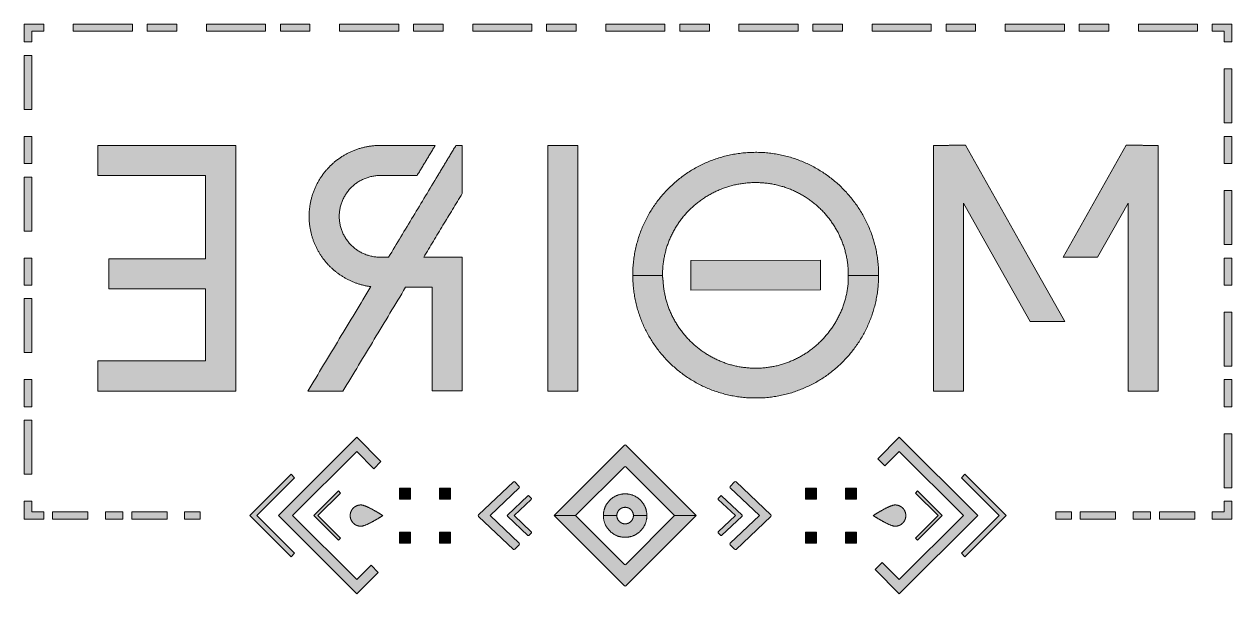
# Model space of a CAD drawing. Header units: inches. Extents: x 77.1 to 123.5, y -169 to -147.1.
import ezdxf

# ---------------------------------------------------------------- set-up
doc = ezdxf.new("R2010")
doc.units = ezdxf.units.IN
doc.header["$MEASUREMENT"] = 0
doc.layers.add('Livello 1', color=7, linetype='Continuous')

# ---------------------------------------------------------------- blocks, each defined once
blk = doc.blocks.new('block 3')
at = {"layer": 'Livello 1', "true_color": 0x1c1c1b}
h = blk.add_hatch(color=250, dxfattribs=at)
h.dxf.hatch_style = 2
h.paths.add_polyline_path([(77.073, -147.767), (77.373, -147.767), (77.373, -147.357), (77.824, -147.357), (77.824, -147.084), (77.073, -147.084)])
h = blk.add_hatch(color=250, dxfattribs=at)
h.dxf.hatch_style = 2
h.paths.add_polyline_path([(78.961, -147.357), (81.235, -147.357), (81.235, -147.084), (78.961, -147.084)])
h = blk.add_hatch(color=250, dxfattribs=at)
h.dxf.hatch_style = 2
h.paths.add_polyline_path([(81.803, -147.357), (82.94, -147.357), (82.94, -147.084), (81.803, -147.084)])
h.paths.add_polyline_path([(84.077, -147.357), (86.351, -147.357), (86.351, -147.084), (84.077, -147.084)])
h.paths.add_polyline_path([(86.919, -147.357), (88.056, -147.357), (88.056, -147.084), (86.919, -147.084)])
h.paths.add_polyline_path([(89.193, -147.357), (91.467, -147.357), (91.467, -147.084), (89.193, -147.084)])
h.paths.add_polyline_path([(92.036, -147.357), (93.173, -147.357), (93.173, -147.084), (92.036, -147.084)])
h.paths.add_polyline_path([(94.31, -147.357), (96.584, -147.357), (96.584, -147.084), (94.31, -147.084)])
h.paths.add_polyline_path([(97.152, -147.357), (98.289, -147.357), (98.289, -147.084), (97.152, -147.084)])
h.paths.add_polyline_path([(99.426, -147.357), (101.7, -147.357), (101.7, -147.084), (99.426, -147.084)])
h.paths.add_polyline_path([(102.269, -147.357), (103.406, -147.357), (103.406, -147.084), (102.269, -147.084)])
h.paths.add_polyline_path([(104.542, -147.357), (106.817, -147.357), (106.817, -147.084), (104.542, -147.084)])
h.paths.add_polyline_path([(107.385, -147.357), (108.522, -147.357), (108.522, -147.084), (107.385, -147.084)])
h.paths.add_polyline_path([(109.659, -147.357), (111.933, -147.357), (111.933, -147.084), (109.659, -147.084)])
h.paths.add_polyline_path([(112.501, -147.357), (113.638, -147.357), (113.638, -147.084), (112.501, -147.084)])
h.paths.add_polyline_path([(114.776, -147.357), (117.05, -147.357), (117.05, -147.084), (114.776, -147.084)])
h.paths.add_polyline_path([(117.618, -147.357), (118.755, -147.357), (118.755, -147.084), (117.618, -147.084)])
h.paths.add_polyline_path([(119.892, -147.357), (122.166, -147.357), (122.166, -147.084), (119.892, -147.084)])
h = blk.add_hatch(color=250, dxfattribs=at)
h.dxf.hatch_style = 2
h.paths.add_polyline_path([(123.185, -147.767), (123.485, -147.767), (123.485, -147.084), (122.734, -147.084), (122.734, -147.357), (123.185, -147.357)])
h = blk.add_hatch(color=250, dxfattribs=at)
h.dxf.hatch_style = 2
h.paths.add_polyline_path([(77.073, -161.802), (77.373, -161.802), (77.373, -160.762), (77.073, -160.762)])
h.paths.add_polyline_path([(77.073, -159.723), (77.373, -159.723), (77.373, -157.644), (77.073, -157.644)])
h.paths.add_polyline_path([(77.073, -157.124), (77.373, -157.124), (77.373, -156.084), (77.073, -156.084)])
h.paths.add_polyline_path([(77.073, -155.045), (77.373, -155.045), (77.373, -152.966), (77.073, -152.966)])
h.paths.add_polyline_path([(77.073, -152.446), (77.373, -152.446), (77.373, -151.405), (77.073, -151.405)])
h.paths.add_polyline_path([(77.073, -150.366), (77.373, -150.366), (77.373, -148.287), (77.073, -148.287)])
h = blk.add_hatch(color=250, dxfattribs=at)
h.dxf.hatch_style = 2
h.paths.add_polyline_path([(123.185, -150.886), (123.485, -150.886), (123.485, -148.807), (123.185, -148.807)])
h = blk.add_hatch(color=250, dxfattribs=at)
h.dxf.hatch_style = 2
h.paths.add_polyline_path([(123.185, -164.921), (123.485, -164.921), (123.485, -162.841), (123.185, -162.841)])
h.paths.add_polyline_path([(123.185, -161.802), (123.485, -161.802), (123.485, -160.761), (123.185, -160.761)])
h.paths.add_polyline_path([(123.185, -160.242), (123.485, -160.242), (123.485, -158.162), (123.185, -158.162)])
h.paths.add_polyline_path([(123.185, -157.123), (123.485, -157.123), (123.485, -156.083), (123.185, -156.083)])
h.paths.add_polyline_path([(123.185, -155.564), (123.485, -155.564), (123.485, -153.484), (123.185, -153.484)])
h.paths.add_polyline_path([(123.185, -152.445), (123.485, -152.445), (123.485, -151.405), (123.185, -151.405)])
h = blk.add_hatch(color=250, dxfattribs=at)
h.dxf.hatch_style = 2
h.paths.add_polyline_path([(77.073, -164.401), (77.373, -164.401), (77.373, -162.322), (77.073, -162.322)])
h = blk.add_hatch(color=250, dxfattribs=at)
h.dxf.hatch_style = 2
h.paths.add_polyline_path([(77.073, -166.123), (77.824, -166.123), (77.824, -165.85), (77.373, -165.85), (77.373, -165.44), (77.073, -165.44)])
h = blk.add_hatch(color=250, dxfattribs=at)
h.dxf.hatch_style = 2
h.paths.add_polyline_path([(122.734, -166.123), (123.485, -166.123), (123.485, -165.44), (123.185, -165.44), (123.185, -165.85), (122.734, -165.85)])
h = blk.add_hatch(color=250, dxfattribs=at)
h.dxf.hatch_style = 2
h.paths.add_polyline_path([(78.162, -166.123), (79.516, -166.123), (79.516, -165.85), (78.162, -165.85)])
h.paths.add_polyline_path([(80.193, -166.123), (80.87, -166.123), (80.87, -165.85), (80.193, -165.85)])
h = blk.add_hatch(color=250, dxfattribs=at)
h.dxf.hatch_style = 2
h.paths.add_polyline_path([(81.209, -166.123), (82.563, -166.123), (82.563, -165.85), (81.209, -165.85)])
h = blk.add_hatch(color=250, dxfattribs=at)
h.dxf.hatch_style = 2
h.paths.add_polyline_path([(83.24, -166.123), (83.841, -166.123), (83.841, -165.85), (83.24, -165.85)])
h = blk.add_hatch(color=250, dxfattribs=at)
h.dxf.hatch_style = 2
h.paths.add_polyline_path([(116.717, -166.123), (117.318, -166.123), (117.318, -165.85), (116.717, -165.85)])
h = blk.add_hatch(color=250, dxfattribs=at)
h.dxf.hatch_style = 2
h.paths.add_polyline_path([(117.656, -166.123), (119.01, -166.123), (119.01, -165.85), (117.656, -165.85)])
h.paths.add_polyline_path([(119.687, -166.123), (120.364, -166.123), (120.364, -165.85), (119.687, -165.85)])
h = blk.add_hatch(color=250, dxfattribs=at)
h.dxf.hatch_style = 2
h.paths.add_polyline_path([(120.703, -166.123), (122.057, -166.123), (122.057, -165.85), (120.703, -165.85)])
at = {"layer": 'Livello 1', "lineweight": 0}
for points in [[(77.073, -147.767), (77.373, -147.767), (77.373, -147.357), (77.824, -147.357), (77.824, -147.084), (77.073, -147.084), (77.073, -147.767)], [(78.961, -147.357), (81.235, -147.357), (81.235, -147.084), (78.961, -147.084), (78.961, -147.357)], [(81.803, -147.357), (82.94, -147.357), (82.94, -147.084), (81.803, -147.084), (81.803, -147.357)], [(84.077, -147.357), (86.351, -147.357), (86.351, -147.084), (84.077, -147.084), (84.077, -147.357)], [(86.919, -147.357), (88.056, -147.357), (88.056, -147.084), (86.919, -147.084), (86.919, -147.357)], [(89.193, -147.357), (91.467, -147.357), (91.467, -147.084), (89.193, -147.084), (89.193, -147.357)], [(92.036, -147.357), (93.173, -147.357), (93.173, -147.084), (92.036, -147.084), (92.036, -147.357)], [(94.31, -147.357), (96.584, -147.357), (96.584, -147.084), (94.31, -147.084), (94.31, -147.357)], [(97.152, -147.357), (98.289, -147.357), (98.289, -147.084), (97.152, -147.084), (97.152, -147.357)], [(99.426, -147.357), (101.7, -147.357), (101.7, -147.084), (99.426, -147.084), (99.426, -147.357)], [(102.269, -147.357), (103.406, -147.357), (103.406, -147.084), (102.269, -147.084), (102.269, -147.357)], [(104.542, -147.357), (106.817, -147.357), (106.817, -147.084), (104.542, -147.084), (104.542, -147.357)], [(107.385, -147.357), (108.522, -147.357), (108.522, -147.084), (107.385, -147.084), (107.385, -147.357)], [(109.659, -147.357), (111.933, -147.357), (111.933, -147.084), (109.659, -147.084), (109.659, -147.357)], [(112.501, -147.357), (113.638, -147.357), (113.638, -147.084), (112.501, -147.084), (112.501, -147.357)], [(114.776, -147.357), (117.05, -147.357), (117.05, -147.084), (114.776, -147.084), (114.776, -147.357)], [(117.618, -147.357), (118.755, -147.357), (118.755, -147.084), (117.618, -147.084), (117.618, -147.357)], [(119.892, -147.357), (122.166, -147.357), (122.166, -147.084), (119.892, -147.084), (119.892, -147.357)], [(123.185, -147.767), (123.485, -147.767), (123.485, -147.084), (122.734, -147.084), (122.734, -147.357), (123.185, -147.357), (123.185, -147.767)], [(77.073, -150.366), (77.373, -150.366), (77.373, -148.287), (77.073, -148.287), (77.073, -150.366)], [(123.185, -150.886), (123.485, -150.886), (123.485, -148.807), (123.185, -148.807), (123.185, -150.886)], [(77.073, -152.446), (77.373, -152.446), (77.373, -151.405), (77.073, -151.405), (77.073, -152.446)], [(123.185, -152.445), (123.485, -152.445), (123.485, -151.405), (123.185, -151.405), (123.185, -152.445)], [(77.073, -155.045), (77.373, -155.045), (77.373, -152.966), (77.073, -152.966), (77.073, -155.045)], [(123.185, -155.564), (123.485, -155.564), (123.485, -153.484), (123.185, -153.484), (123.185, -155.564)], [(77.073, -157.124), (77.373, -157.124), (77.373, -156.084), (77.073, -156.084), (77.073, -157.124)], [(123.185, -157.123), (123.485, -157.123), (123.485, -156.083), (123.185, -156.083), (123.185, -157.123)], [(77.073, -159.723), (77.373, -159.723), (77.373, -157.644), (77.073, -157.644), (77.073, -159.723)], [(123.185, -160.242), (123.485, -160.242), (123.485, -158.162), (123.185, -158.162), (123.185, -160.242)], [(77.073, -161.802), (77.373, -161.802), (77.373, -160.762), (77.073, -160.762), (77.073, -161.802)], [(123.185, -161.802), (123.485, -161.802), (123.485, -160.761), (123.185, -160.761), (123.185, -161.802)], [(77.073, -164.401), (77.373, -164.401), (77.373, -162.322), (77.073, -162.322), (77.073, -164.401)], [(123.185, -164.921), (123.485, -164.921), (123.485, -162.841), (123.185, -162.841), (123.185, -164.921)], [(77.073, -166.123), (77.824, -166.123), (77.824, -165.85), (77.373, -165.85), (77.373, -165.44), (77.073, -165.44), (77.073, -166.123)], [(122.734, -166.123), (123.485, -166.123), (123.485, -165.44), (123.185, -165.44), (123.185, -165.85), (122.734, -165.85), (122.734, -166.123)], [(78.162, -166.123), (79.516, -166.123), (79.516, -165.85), (78.162, -165.85), (78.162, -166.123)], [(80.193, -166.123), (80.87, -166.123), (80.87, -165.85), (80.193, -165.85), (80.193, -166.123)], [(81.209, -166.123), (82.563, -166.123), (82.563, -165.85), (81.209, -165.85), (81.209, -166.123)], [(83.24, -166.123), (83.841, -166.123), (83.841, -165.85), (83.24, -165.85), (83.24, -166.123)], [(116.717, -166.123), (117.318, -166.123), (117.318, -165.85), (116.717, -165.85), (116.717, -166.123)], [(117.656, -166.123), (119.01, -166.123), (119.01, -165.85), (117.656, -165.85), (117.656, -166.123)], [(119.687, -166.123), (120.364, -166.123), (120.364, -165.85), (119.687, -165.85), (119.687, -166.123)], [(120.703, -166.123), (122.057, -166.123), (122.057, -165.85), (120.703, -165.85), (120.703, -166.123)]]:
    blk.add_lwpolyline(points, dxfattribs=at)
blk = doc.blocks.new('block 5')
at = {"layer": 'Livello 1', "true_color": 0xffffff}
h = blk.add_hatch(color=7, dxfattribs=at)
h.dxf.hatch_style = 2
edge = h.paths.add_edge_path()
edge.add_spline(control_points=[(100.193, -164.113), (100.18, -164.099), (100.157, -164.099), (100.144, -164.113), (100.144, -164.113), (98.265, -165.991), (98.265, -165.991), (98.265, -165.991), (97.438, -165.991), (97.438, -165.991), (97.438, -165.991), (100.144, -163.285), (100.144, -163.285), (100.157, -163.272), (100.18, -163.272), (100.193, -163.285), (100.193, -163.285), (102.899, -165.991), (102.899, -165.991), (102.899, -165.991), (102.072, -165.991), (102.072, -165.991), (102.072, -165.991), (100.193, -164.113), (100.193, -164.113)], knot_values=[0, 0, 0, 0, 1, 1, 1, 2, 2, 2, 3, 3, 3, 4, 4, 4, 5, 5, 5, 6, 6, 6, 7, 7, 7, 8, 8, 8, 8], degree=3, periodic=1)
h = blk.add_hatch(color=7, dxfattribs=at)
h.dxf.hatch_style = 2
edge = h.paths.add_edge_path()
edge.add_spline(control_points=[(100.144, -168.697), (100.144, -168.697), (97.438, -165.991), (97.438, -165.991), (97.438, -165.991), (98.265, -165.991), (98.265, -165.991), (98.265, -165.991), (100.144, -167.87), (100.144, -167.87), (100.157, -167.884), (100.18, -167.884), (100.193, -167.87), (100.193, -167.87), (102.072, -165.991), (102.072, -165.991), (102.072, -165.991), (102.899, -165.991), (102.899, -165.991), (102.899, -165.991), (100.193, -168.697), (100.193, -168.697), (100.18, -168.711), (100.157, -168.711), (100.144, -168.697)], knot_values=[0, 0, 0, 0, 1, 1, 1, 2, 2, 2, 3, 3, 3, 4, 4, 4, 5, 5, 5, 6, 6, 6, 7, 7, 7, 8, 8, 8, 8], degree=3, periodic=1)
at = {"layer": 'Livello 1', "lineweight": 0}
for points in [[(100.193, -164.113), (100.18, -164.099), (100.157, -164.099), (100.144, -164.113), (100.144, -164.113), (98.265, -165.991), (98.265, -165.991), (98.265, -165.991), (97.438, -165.991), (97.438, -165.991), (97.438, -165.991), (100.144, -163.285), (100.144, -163.285), (100.157, -163.272), (100.18, -163.272), (100.193, -163.285), (100.193, -163.285), (102.899, -165.991), (102.899, -165.991), (102.899, -165.991), (102.072, -165.991), (102.072, -165.991), (102.072, -165.991), (100.193, -164.113), (100.193, -164.113)], [(100.144, -168.697), (100.144, -168.697), (97.438, -165.991), (97.438, -165.991), (97.438, -165.991), (98.265, -165.991), (98.265, -165.991), (98.265, -165.991), (100.144, -167.87), (100.144, -167.87), (100.157, -167.884), (100.18, -167.884), (100.193, -167.87), (100.193, -167.87), (102.072, -165.991), (102.072, -165.991), (102.072, -165.991), (102.899, -165.991), (102.899, -165.991), (102.899, -165.991), (100.193, -168.697), (100.193, -168.697), (100.18, -168.711), (100.157, -168.711), (100.144, -168.697)]]:
    blk.add_open_spline(points, degree=3, knots=[0, 0, 0, 0, 1, 1, 1, 2, 2, 2, 3, 3, 3, 4, 4, 4, 5, 5, 5, 6, 6, 6, 7, 7, 7, 8, 8, 8, 8], dxfattribs=at)
blk = doc.blocks.new('block 6')
at = {"layer": 'Livello 1', "true_color": 0xffffff}
h = blk.add_hatch(color=7, dxfattribs=at)
h.dxf.hatch_style = 2
edge = h.paths.add_edge_path()
edge.add_spline(control_points=[(100.486, -165.975), (100.486, -165.97), (100.485, -165.964), (100.485, -165.959), (100.484, -165.954), (100.484, -165.948), (100.483, -165.943), (100.482, -165.938), (100.481, -165.933), (100.48, -165.927), (100.479, -165.922), (100.478, -165.917), (100.476, -165.912), (100.475, -165.907), (100.474, -165.902), (100.472, -165.897), (100.471, -165.892), (100.469, -165.887), (100.467, -165.882), (100.465, -165.877), (100.463, -165.872), (100.461, -165.868), (100.459, -165.863), (100.457, -165.858), (100.455, -165.854), (100.453, -165.849), (100.45, -165.844), (100.448, -165.84), (100.446, -165.835), (100.443, -165.831), (100.44, -165.827), (100.438, -165.822), (100.435, -165.818), (100.432, -165.814), (100.429, -165.809), (100.426, -165.805), (100.423, -165.801), (100.42, -165.797), (100.417, -165.793), (100.414, -165.789), (100.411, -165.785), (100.407, -165.781), (100.404, -165.778), (100.4, -165.774), (100.397, -165.77), (100.393, -165.767), (100.39, -165.763), (100.386, -165.76), (100.382, -165.756), (100.378, -165.753), (100.375, -165.749), (100.371, -165.746), (100.367, -165.743), (100.363, -165.74), (100.359, -165.737), (100.354, -165.734), (100.35, -165.731), (100.346, -165.728), (100.342, -165.725), (100.338, -165.722), (100.333, -165.719), (100.329, -165.717), (100.324, -165.714), (100.32, -165.712), (100.315, -165.709), (100.311, -165.707), (100.306, -165.705), (100.302, -165.703), (100.297, -165.7), (100.292, -165.698), (100.287, -165.696), (100.283, -165.694), (100.278, -165.693), (100.273, -165.691), (100.268, -165.689), (100.263, -165.688), (100.258, -165.686), (100.253, -165.685), (100.248, -165.683), (100.243, -165.682), (100.238, -165.681), (100.232, -165.68), (100.227, -165.679), (100.222, -165.678), (100.217, -165.677), (100.212, -165.676), (100.206, -165.676), (100.201, -165.675), (100.196, -165.674), (100.19, -165.674), (100.185, -165.674), (100.179, -165.674), (100.174, -165.673), (100.168, -165.673), (100.163, -165.673), (100.158, -165.674), (100.152, -165.674), (100.147, -165.674), (100.141, -165.674), (100.136, -165.675), (100.131, -165.676), (100.125, -165.676), (100.12, -165.677), (100.115, -165.678), (100.11, -165.679), (100.105, -165.68), (100.099, -165.681), (100.094, -165.682), (100.089, -165.683), (100.084, -165.685), (100.079, -165.686), (100.074, -165.688), (100.069, -165.689), (100.064, -165.691), (100.059, -165.693), (100.054, -165.694), (100.05, -165.696), (100.045, -165.698), (100.04, -165.7), (100.035, -165.703), (100.031, -165.705), (100.026, -165.707), (100.022, -165.709), (100.017, -165.712), (100.013, -165.714), (100.008, -165.717), (100.004, -165.719), (99.999, -165.722), (99.995, -165.725), (99.991, -165.728), (99.987, -165.731), (99.982, -165.734), (99.978, -165.737), (99.974, -165.74), (99.97, -165.743), (99.966, -165.746), (99.962, -165.749), (99.959, -165.753), (99.955, -165.756), (99.951, -165.76), (99.947, -165.763), (99.944, -165.767), (99.94, -165.77), (99.937, -165.774), (99.933, -165.778), (99.93, -165.781), (99.926, -165.785), (99.923, -165.789), (99.92, -165.793), (99.917, -165.797), (99.914, -165.801), (99.911, -165.805), (99.908, -165.809), (99.905, -165.814), (99.902, -165.818), (99.899, -165.822), (99.897, -165.827), (99.894, -165.831), (99.891, -165.835), (99.889, -165.84), (99.886, -165.844), (99.884, -165.849), (99.882, -165.854), (99.88, -165.858), (99.878, -165.863), (99.876, -165.868), (99.873, -165.872), (99.872, -165.877), (99.87, -165.882), (99.868, -165.887), (99.866, -165.892), (99.865, -165.897), (99.863, -165.902), (99.862, -165.907), (99.86, -165.912), (99.859, -165.917), (99.858, -165.922), (99.857, -165.927), (99.856, -165.933), (99.855, -165.938), (99.854, -165.943), (99.853, -165.948), (99.853, -165.954), (99.852, -165.959), (99.852, -165.964), (99.851, -165.97), (99.851, -165.975), (99.851, -165.98), (99.85, -165.986), (99.85, -165.991), (99.85, -165.991), (99.332, -165.991), (99.332, -165.991), (99.332, -165.977), (99.333, -165.963), (99.333, -165.948), (99.334, -165.934), (99.335, -165.92), (99.337, -165.906), (99.338, -165.892), (99.34, -165.878), (99.342, -165.864), (99.344, -165.85), (99.347, -165.837), (99.349, -165.823), (99.352, -165.809), (99.355, -165.796), (99.359, -165.783), (99.362, -165.769), (99.366, -165.756), (99.37, -165.743), (99.374, -165.73), (99.379, -165.717), (99.383, -165.704), (99.388, -165.691), (99.393, -165.679), (99.398, -165.666), (99.404, -165.654), (99.409, -165.641), (99.415, -165.629), (99.421, -165.617), (99.427, -165.605), (99.433, -165.593), (99.44, -165.581), (99.447, -165.57), (99.454, -165.558), (99.461, -165.547), (99.468, -165.535), (99.475, -165.524), (99.483, -165.513), (99.491, -165.502), (99.499, -165.491), (99.507, -165.481), (99.515, -165.47), (99.524, -165.46), (99.532, -165.45), (99.541, -165.439), (99.55, -165.43), (99.559, -165.42), (99.568, -165.41), (99.578, -165.4), (99.587, -165.391), (99.597, -165.382), (99.607, -165.373), (99.617, -165.364), (99.627, -165.355), (99.637, -165.346), (99.647, -165.338), (99.658, -165.33), (99.669, -165.322), (99.679, -165.314), (99.69, -165.306), (99.701, -165.298), (99.712, -165.291), (99.724, -165.283), (99.735, -165.277), (99.747, -165.27), (99.758, -165.263), (99.77, -165.256), (99.782, -165.25), (99.794, -165.244), (99.806, -165.238), (99.819, -165.232), (99.831, -165.226), (99.843, -165.221), (99.856, -165.216), (99.869, -165.211), (99.881, -165.206), (99.894, -165.201), (99.907, -165.197), (99.92, -165.193), (99.933, -165.189), (99.946, -165.185), (99.96, -165.182), (99.973, -165.178), (99.987, -165.175), (100, -165.172), (100.014, -165.17), (100.028, -165.167), (100.041, -165.165), (100.055, -165.163), (100.069, -165.161), (100.083, -165.16), (100.097, -165.158), (100.111, -165.157), (100.126, -165.156), (100.14, -165.156), (100.154, -165.155), (100.168, -165.155), (100.183, -165.155), (100.197, -165.156), (100.211, -165.156), (100.226, -165.157), (100.24, -165.158), (100.254, -165.16), (100.268, -165.161), (100.282, -165.163), (100.296, -165.165), (100.309, -165.167), (100.323, -165.17), (100.337, -165.172), (100.35, -165.175), (100.364, -165.178), (100.377, -165.182), (100.391, -165.185), (100.404, -165.189), (100.417, -165.193), (100.43, -165.197), (100.443, -165.201), (100.456, -165.206), (100.468, -165.211), (100.481, -165.216), (100.494, -165.221), (100.506, -165.226), (100.518, -165.232), (100.531, -165.238), (100.543, -165.244), (100.555, -165.25), (100.567, -165.256), (100.579, -165.263), (100.59, -165.27), (100.602, -165.277), (100.613, -165.283), (100.624, -165.291), (100.636, -165.298), (100.647, -165.306), (100.658, -165.314), (100.668, -165.322), (100.679, -165.33), (100.69, -165.338), (100.7, -165.346), (100.71, -165.355), (100.72, -165.364), (100.73, -165.373), (100.74, -165.382), (100.75, -165.391), (100.759, -165.4), (100.769, -165.41), (100.778, -165.42), (100.787, -165.43), (100.796, -165.439), (100.805, -165.45), (100.813, -165.46), (100.822, -165.47), (100.83, -165.481), (100.838, -165.491), (100.846, -165.502), (100.854, -165.513), (100.862, -165.524), (100.869, -165.535), (100.876, -165.547), (100.883, -165.558), (100.89, -165.57), (100.897, -165.581), (100.904, -165.593), (100.91, -165.605), (100.916, -165.617), (100.922, -165.629), (100.928, -165.641), (100.933, -165.654), (100.939, -165.666), (100.944, -165.679), (100.949, -165.691), (100.954, -165.704), (100.958, -165.717), (100.963, -165.73), (100.967, -165.743), (100.971, -165.756), (100.975, -165.769), (100.978, -165.783), (100.982, -165.796), (100.985, -165.809), (100.988, -165.823), (100.99, -165.837), (100.993, -165.85), (100.995, -165.864), (100.997, -165.878), (100.999, -165.892), (101, -165.906), (101.002, -165.92), (101.003, -165.934), (101.003, -165.948), (101.004, -165.963), (101.005, -165.977), (101.005, -165.991), (101.005, -165.991), (100.486, -165.991), (100.486, -165.991), (100.486, -165.986), (100.486, -165.98), (100.486, -165.975)], knot_values=[0, 0, 0, 0, 1, 1, 1, 2, 2, 2, 3, 3, 3, 4, 4, 4, 5, 5, 5, 6, 6, 6, 7, 7, 7, 8, 8, 8, 9, 9, 9, 10, 10, 10, 11, 11, 11, 12, 12, 12, 13, 13, 13, 14, 14, 14, 15, 15, 15, 16, 16, 16, 17, 17, 17, 18, 18, 18, 19, 19, 19, 20, 20, 20, 21, 21, 21, 22, 22, 22, 23, 23, 23, 24, 24, 24, 25, 25, 25, 26, 26, 26, 27, 27, 27, 28, 28, 28, 29, 29, 29, 30, 30, 30, 31, 31, 31, 32, 32, 32, 33, 33, 33, 34, 34, 34, 35, 35, 35, 36, 36, 36, 37, 37, 37, 38, 38, 38, 39, 39, 39, 40, 40, 40, 41, 41, 41, 42, 42, 42, 43, 43, 43, 44, 44, 44, 45, 45, 45, 46, 46, 46, 47, 47, 47, 48, 48, 48, 49, 49, 49, 50, 50, 50, 51, 51, 51, 52, 52, 52, 53, 53, 53, 54, 54, 54, 55, 55, 55, 56, 56, 56, 57, 57, 57, 58, 58, 58, 59, 59, 59, 60, 60, 60, 61, 61, 61, 62, 62, 62, 63, 63, 63, 64, 64, 64, 65, 65, 65, 66, 66, 66, 67, 67, 67, 68, 68, 68, 69, 69, 69, 70, 70, 70, 71, 71, 71, 72, 72, 72, 73, 73, 73, 74, 74, 74, 75, 75, 75, 76, 76, 76, 77, 77, 77, 78, 78, 78, 79, 79, 79, 80, 80, 80, 81, 81, 81, 82, 82, 82, 83, 83, 83, 84, 84, 84, 85, 85, 85, 86, 86, 86, 87, 87, 87, 88, 88, 88, 89, 89, 89, 90, 90, 90, 91, 91, 91, 92, 92, 92, 93, 93, 93, 94, 94, 94, 95, 95, 95, 96, 96, 96, 97, 97, 97, 98, 98, 98, 99, 99, 99, 100, 100, 100, 101, 101, 101, 102, 102, 102, 103, 103, 103, 104, 104, 104, 105, 105, 105, 106, 106, 106, 107, 107, 107, 108, 108, 108, 109, 109, 109, 110, 110, 110, 111, 111, 111, 112, 112, 112, 113, 113, 113, 114, 114, 114, 115, 115, 115, 116, 116, 116, 117, 117, 117, 118, 118, 118, 119, 119, 119, 120, 120, 120, 121, 121, 121, 122, 122, 122, 123, 123, 123, 124, 124, 124, 125, 125, 125, 126, 126, 126, 127, 127, 127, 128, 128, 128, 129, 129, 129, 130, 130, 130, 130], degree=3, periodic=1)
h = blk.add_hatch(color=7, dxfattribs=at)
h.dxf.hatch_style = 2
edge = h.paths.add_edge_path()
edge.add_spline(control_points=[(101, -166.077), (100.999, -166.091), (100.997, -166.105), (100.995, -166.119), (100.993, -166.132), (100.99, -166.146), (100.988, -166.16), (100.985, -166.173), (100.982, -166.187), (100.978, -166.2), (100.975, -166.213), (100.971, -166.227), (100.967, -166.24), (100.963, -166.253), (100.958, -166.266), (100.954, -166.279), (100.949, -166.291), (100.944, -166.304), (100.939, -166.316), (100.933, -166.329), (100.928, -166.341), (100.922, -166.354), (100.916, -166.366), (100.91, -166.378), (100.904, -166.39), (100.897, -166.401), (100.89, -166.413), (100.883, -166.425), (100.876, -166.436), (100.869, -166.447), (100.862, -166.458), (100.854, -166.47), (100.846, -166.481), (100.838, -166.491), (100.83, -166.502), (100.822, -166.513), (100.813, -166.523), (100.805, -166.533), (100.796, -166.543), (100.787, -166.553), (100.778, -166.563), (100.769, -166.573), (100.759, -166.582), (100.75, -166.592), (100.74, -166.601), (100.73, -166.61), (100.72, -166.619), (100.71, -166.628), (100.7, -166.636), (100.69, -166.645), (100.679, -166.653), (100.668, -166.661), (100.658, -166.669), (100.647, -166.677), (100.636, -166.684), (100.624, -166.692), (100.613, -166.699), (100.602, -166.706), (100.59, -166.713), (100.579, -166.72), (100.567, -166.726), (100.555, -166.733), (100.543, -166.739), (100.531, -166.745), (100.518, -166.751), (100.506, -166.756), (100.494, -166.762), (100.481, -166.767), (100.468, -166.772), (100.456, -166.777), (100.443, -166.781), (100.43, -166.786), (100.417, -166.79), (100.404, -166.794), (100.391, -166.798), (100.377, -166.801), (100.364, -166.805), (100.35, -166.808), (100.337, -166.81), (100.323, -166.813), (100.309, -166.816), (100.296, -166.818), (100.282, -166.82), (100.268, -166.822), (100.254, -166.823), (100.24, -166.825), (100.226, -166.826), (100.211, -166.826), (100.197, -166.827), (100.183, -166.827), (100.168, -166.827), (100.154, -166.827), (100.14, -166.827), (100.126, -166.826), (100.111, -166.826), (100.097, -166.825), (100.083, -166.823), (100.069, -166.822), (100.055, -166.82), (100.041, -166.818), (100.028, -166.816), (100.014, -166.813), (100, -166.81), (99.987, -166.808), (99.973, -166.805), (99.96, -166.801), (99.946, -166.798), (99.933, -166.794), (99.92, -166.79), (99.907, -166.786), (99.894, -166.781), (99.881, -166.777), (99.869, -166.772), (99.856, -166.767), (99.843, -166.762), (99.831, -166.756), (99.819, -166.751), (99.806, -166.745), (99.794, -166.739), (99.782, -166.733), (99.77, -166.726), (99.758, -166.72), (99.747, -166.713), (99.735, -166.706), (99.724, -166.699), (99.712, -166.692), (99.701, -166.684), (99.69, -166.677), (99.679, -166.669), (99.669, -166.661), (99.658, -166.653), (99.647, -166.645), (99.637, -166.636), (99.627, -166.628), (99.617, -166.619), (99.607, -166.61), (99.597, -166.601), (99.587, -166.592), (99.578, -166.582), (99.568, -166.573), (99.559, -166.563), (99.55, -166.553), (99.541, -166.543), (99.532, -166.533), (99.524, -166.523), (99.515, -166.513), (99.507, -166.502), (99.499, -166.491), (99.491, -166.481), (99.483, -166.47), (99.475, -166.458), (99.468, -166.447), (99.461, -166.436), (99.454, -166.425), (99.447, -166.413), (99.44, -166.401), (99.433, -166.39), (99.427, -166.378), (99.421, -166.366), (99.415, -166.354), (99.409, -166.341), (99.404, -166.329), (99.398, -166.316), (99.393, -166.304), (99.388, -166.291), (99.383, -166.279), (99.379, -166.266), (99.374, -166.253), (99.37, -166.24), (99.366, -166.227), (99.362, -166.213), (99.359, -166.2), (99.355, -166.187), (99.352, -166.173), (99.349, -166.16), (99.347, -166.146), (99.344, -166.132), (99.342, -166.119), (99.34, -166.105), (99.338, -166.091), (99.337, -166.077), (99.335, -166.063), (99.334, -166.049), (99.333, -166.034), (99.333, -166.02), (99.332, -166.006), (99.332, -165.991), (99.332, -165.991), (99.85, -165.991), (99.85, -165.991), (99.85, -165.997), (99.851, -166.002), (99.851, -166.008), (99.851, -166.013), (99.852, -166.018), (99.852, -166.024), (99.853, -166.029), (99.853, -166.034), (99.854, -166.04), (99.855, -166.045), (99.856, -166.05), (99.857, -166.055), (99.858, -166.061), (99.859, -166.066), (99.86, -166.071), (99.862, -166.076), (99.863, -166.081), (99.865, -166.086), (99.866, -166.091), (99.868, -166.096), (99.87, -166.101), (99.872, -166.105), (99.873, -166.11), (99.876, -166.115), (99.878, -166.12), (99.88, -166.124), (99.882, -166.129), (99.884, -166.134), (99.886, -166.138), (99.889, -166.143), (99.891, -166.147), (99.894, -166.152), (99.897, -166.156), (99.899, -166.16), (99.902, -166.165), (99.905, -166.169), (99.908, -166.173), (99.911, -166.177), (99.914, -166.181), (99.917, -166.186), (99.92, -166.19), (99.923, -166.193), (99.926, -166.197), (99.93, -166.201), (99.933, -166.205), (99.937, -166.209), (99.94, -166.212), (99.944, -166.216), (99.947, -166.22), (99.951, -166.223), (99.955, -166.227), (99.959, -166.23), (99.962, -166.233), (99.966, -166.237), (99.97, -166.24), (99.974, -166.243), (99.978, -166.246), (99.982, -166.249), (99.987, -166.252), (99.991, -166.255), (99.995, -166.258), (99.999, -166.261), (100.004, -166.263), (100.008, -166.266), (100.013, -166.268), (100.017, -166.271), (100.022, -166.273), (100.026, -166.276), (100.031, -166.278), (100.035, -166.28), (100.04, -166.282), (100.045, -166.284), (100.05, -166.286), (100.054, -166.288), (100.059, -166.29), (100.064, -166.292), (100.069, -166.293), (100.074, -166.295), (100.079, -166.297), (100.084, -166.298), (100.089, -166.299), (100.094, -166.301), (100.099, -166.302), (100.105, -166.303), (100.11, -166.304), (100.115, -166.305), (100.12, -166.306), (100.125, -166.306), (100.131, -166.307), (100.136, -166.308), (100.141, -166.308), (100.147, -166.309), (100.152, -166.309), (100.158, -166.309), (100.163, -166.309), (100.168, -166.309), (100.174, -166.309), (100.179, -166.309), (100.185, -166.309), (100.19, -166.309), (100.196, -166.308), (100.201, -166.308), (100.206, -166.307), (100.212, -166.306), (100.217, -166.306), (100.222, -166.305), (100.227, -166.304), (100.232, -166.303), (100.238, -166.302), (100.243, -166.301), (100.248, -166.299), (100.253, -166.298), (100.258, -166.297), (100.263, -166.295), (100.268, -166.293), (100.273, -166.292), (100.278, -166.29), (100.283, -166.288), (100.287, -166.286), (100.292, -166.284), (100.297, -166.282), (100.302, -166.28), (100.306, -166.278), (100.311, -166.276), (100.315, -166.273), (100.32, -166.271), (100.324, -166.268), (100.329, -166.266), (100.333, -166.263), (100.338, -166.261), (100.342, -166.258), (100.346, -166.255), (100.35, -166.252), (100.354, -166.249), (100.359, -166.246), (100.363, -166.243), (100.367, -166.24), (100.371, -166.237), (100.375, -166.233), (100.378, -166.23), (100.382, -166.227), (100.386, -166.223), (100.39, -166.22), (100.393, -166.216), (100.397, -166.212), (100.4, -166.209), (100.404, -166.205), (100.407, -166.201), (100.411, -166.197), (100.414, -166.193), (100.417, -166.19), (100.42, -166.186), (100.423, -166.181), (100.426, -166.177), (100.429, -166.173), (100.432, -166.169), (100.435, -166.165), (100.438, -166.16), (100.44, -166.156), (100.443, -166.152), (100.446, -166.147), (100.448, -166.143), (100.45, -166.138), (100.453, -166.134), (100.455, -166.129), (100.457, -166.124), (100.459, -166.12), (100.461, -166.115), (100.463, -166.11), (100.465, -166.105), (100.467, -166.101), (100.469, -166.096), (100.471, -166.091), (100.472, -166.086), (100.474, -166.081), (100.475, -166.076), (100.476, -166.071), (100.478, -166.066), (100.479, -166.061), (100.48, -166.055), (100.481, -166.05), (100.482, -166.045), (100.483, -166.04), (100.484, -166.034), (100.484, -166.029), (100.485, -166.024), (100.485, -166.018), (100.486, -166.013), (100.486, -166.008), (100.486, -166.002), (100.486, -165.997), (100.486, -165.991), (100.486, -165.991), (101.005, -165.991), (101.005, -165.991), (101.005, -166.006), (101.004, -166.02), (101.003, -166.034), (101.003, -166.049), (101.002, -166.063), (101, -166.077)], knot_values=[0, 0, 0, 0, 1, 1, 1, 2, 2, 2, 3, 3, 3, 4, 4, 4, 5, 5, 5, 6, 6, 6, 7, 7, 7, 8, 8, 8, 9, 9, 9, 10, 10, 10, 11, 11, 11, 12, 12, 12, 13, 13, 13, 14, 14, 14, 15, 15, 15, 16, 16, 16, 17, 17, 17, 18, 18, 18, 19, 19, 19, 20, 20, 20, 21, 21, 21, 22, 22, 22, 23, 23, 23, 24, 24, 24, 25, 25, 25, 26, 26, 26, 27, 27, 27, 28, 28, 28, 29, 29, 29, 30, 30, 30, 31, 31, 31, 32, 32, 32, 33, 33, 33, 34, 34, 34, 35, 35, 35, 36, 36, 36, 37, 37, 37, 38, 38, 38, 39, 39, 39, 40, 40, 40, 41, 41, 41, 42, 42, 42, 43, 43, 43, 44, 44, 44, 45, 45, 45, 46, 46, 46, 47, 47, 47, 48, 48, 48, 49, 49, 49, 50, 50, 50, 51, 51, 51, 52, 52, 52, 53, 53, 53, 54, 54, 54, 55, 55, 55, 56, 56, 56, 57, 57, 57, 58, 58, 58, 59, 59, 59, 60, 60, 60, 61, 61, 61, 62, 62, 62, 63, 63, 63, 64, 64, 64, 65, 65, 65, 66, 66, 66, 67, 67, 67, 68, 68, 68, 69, 69, 69, 70, 70, 70, 71, 71, 71, 72, 72, 72, 73, 73, 73, 74, 74, 74, 75, 75, 75, 76, 76, 76, 77, 77, 77, 78, 78, 78, 79, 79, 79, 80, 80, 80, 81, 81, 81, 82, 82, 82, 83, 83, 83, 84, 84, 84, 85, 85, 85, 86, 86, 86, 87, 87, 87, 88, 88, 88, 89, 89, 89, 90, 90, 90, 91, 91, 91, 92, 92, 92, 93, 93, 93, 94, 94, 94, 95, 95, 95, 96, 96, 96, 97, 97, 97, 98, 98, 98, 99, 99, 99, 100, 100, 100, 101, 101, 101, 102, 102, 102, 103, 103, 103, 104, 104, 104, 105, 105, 105, 106, 106, 106, 107, 107, 107, 108, 108, 108, 109, 109, 109, 110, 110, 110, 111, 111, 111, 112, 112, 112, 113, 113, 113, 114, 114, 114, 115, 115, 115, 116, 116, 116, 117, 117, 117, 118, 118, 118, 119, 119, 119, 120, 120, 120, 121, 121, 121, 122, 122, 122, 123, 123, 123, 124, 124, 124, 125, 125, 125, 126, 126, 126, 127, 127, 127, 128, 128, 128, 129, 129, 129, 130, 130, 130, 130], degree=3, periodic=1)
at = {"layer": 'Livello 1', "lineweight": 0}
for points in [[(100.486, -165.975), (100.486, -165.97), (100.485, -165.964), (100.485, -165.959), (100.484, -165.954), (100.484, -165.948), (100.483, -165.943), (100.482, -165.938), (100.481, -165.933), (100.48, -165.927), (100.479, -165.922), (100.478, -165.917), (100.476, -165.912), (100.475, -165.907), (100.474, -165.902), (100.472, -165.897), (100.471, -165.892), (100.469, -165.887), (100.467, -165.882), (100.465, -165.877), (100.463, -165.872), (100.461, -165.868), (100.459, -165.863), (100.457, -165.858), (100.455, -165.854), (100.453, -165.849), (100.45, -165.844), (100.448, -165.84), (100.446, -165.835), (100.443, -165.831), (100.44, -165.827), (100.438, -165.822), (100.435, -165.818), (100.432, -165.814), (100.429, -165.809), (100.426, -165.805), (100.423, -165.801), (100.42, -165.797), (100.417, -165.793), (100.414, -165.789), (100.411, -165.785), (100.407, -165.781), (100.404, -165.778), (100.4, -165.774), (100.397, -165.77), (100.393, -165.767), (100.39, -165.763), (100.386, -165.76), (100.382, -165.756), (100.378, -165.753), (100.375, -165.749), (100.371, -165.746), (100.367, -165.743), (100.363, -165.74), (100.359, -165.737), (100.354, -165.734), (100.35, -165.731), (100.346, -165.728), (100.342, -165.725), (100.338, -165.722), (100.333, -165.719), (100.329, -165.717), (100.324, -165.714), (100.32, -165.712), (100.315, -165.709), (100.311, -165.707), (100.306, -165.705), (100.302, -165.703), (100.297, -165.7), (100.292, -165.698), (100.287, -165.696), (100.283, -165.694), (100.278, -165.693), (100.273, -165.691), (100.268, -165.689), (100.263, -165.688), (100.258, -165.686), (100.253, -165.685), (100.248, -165.683), (100.243, -165.682), (100.238, -165.681), (100.232, -165.68), (100.227, -165.679), (100.222, -165.678), (100.217, -165.677), (100.212, -165.676), (100.206, -165.676), (100.201, -165.675), (100.196, -165.674), (100.19, -165.674), (100.185, -165.674), (100.179, -165.674), (100.174, -165.673), (100.168, -165.673), (100.163, -165.673), (100.158, -165.674), (100.152, -165.674), (100.147, -165.674), (100.141, -165.674), (100.136, -165.675), (100.131, -165.676), (100.125, -165.676), (100.12, -165.677), (100.115, -165.678), (100.11, -165.679), (100.105, -165.68), (100.099, -165.681), (100.094, -165.682), (100.089, -165.683), (100.084, -165.685), (100.079, -165.686), (100.074, -165.688), (100.069, -165.689), (100.064, -165.691), (100.059, -165.693), (100.054, -165.694), (100.05, -165.696), (100.045, -165.698), (100.04, -165.7), (100.035, -165.703), (100.031, -165.705), (100.026, -165.707), (100.022, -165.709), (100.017, -165.712), (100.013, -165.714), (100.008, -165.717), (100.004, -165.719), (99.999, -165.722), (99.995, -165.725), (99.991, -165.728), (99.987, -165.731), (99.982, -165.734), (99.978, -165.737), (99.974, -165.74), (99.97, -165.743), (99.966, -165.746), (99.962, -165.749), (99.959, -165.753), (99.955, -165.756), (99.951, -165.76), (99.947, -165.763), (99.944, -165.767), (99.94, -165.77), (99.937, -165.774), (99.933, -165.778), (99.93, -165.781), (99.926, -165.785), (99.923, -165.789), (99.92, -165.793), (99.917, -165.797), (99.914, -165.801), (99.911, -165.805), (99.908, -165.809), (99.905, -165.814), (99.902, -165.818), (99.899, -165.822), (99.897, -165.827), (99.894, -165.831), (99.891, -165.835), (99.889, -165.84), (99.886, -165.844), (99.884, -165.849), (99.882, -165.854), (99.88, -165.858), (99.878, -165.863), (99.876, -165.868), (99.873, -165.872), (99.872, -165.877), (99.87, -165.882), (99.868, -165.887), (99.866, -165.892), (99.865, -165.897), (99.863, -165.902), (99.862, -165.907), (99.86, -165.912), (99.859, -165.917), (99.858, -165.922), (99.857, -165.927), (99.856, -165.933), (99.855, -165.938), (99.854, -165.943), (99.853, -165.948), (99.853, -165.954), (99.852, -165.959), (99.852, -165.964), (99.851, -165.97), (99.851, -165.975), (99.851, -165.98), (99.85, -165.986), (99.85, -165.991), (99.85, -165.991), (99.332, -165.991), (99.332, -165.991), (99.332, -165.977), (99.333, -165.963), (99.333, -165.948), (99.334, -165.934), (99.335, -165.92), (99.337, -165.906), (99.338, -165.892), (99.34, -165.878), (99.342, -165.864), (99.344, -165.85), (99.347, -165.837), (99.349, -165.823), (99.352, -165.809), (99.355, -165.796), (99.359, -165.783), (99.362, -165.769), (99.366, -165.756), (99.37, -165.743), (99.374, -165.73), (99.379, -165.717), (99.383, -165.704), (99.388, -165.691), (99.393, -165.679), (99.398, -165.666), (99.404, -165.654), (99.409, -165.641), (99.415, -165.629), (99.421, -165.617), (99.427, -165.605), (99.433, -165.593), (99.44, -165.581), (99.447, -165.57), (99.454, -165.558), (99.461, -165.547), (99.468, -165.535), (99.475, -165.524), (99.483, -165.513), (99.491, -165.502), (99.499, -165.491), (99.507, -165.481), (99.515, -165.47), (99.524, -165.46), (99.532, -165.45), (99.541, -165.439), (99.55, -165.43), (99.559, -165.42), (99.568, -165.41), (99.578, -165.4), (99.587, -165.391), (99.597, -165.382), (99.607, -165.373), (99.617, -165.364), (99.627, -165.355), (99.637, -165.346), (99.647, -165.338), (99.658, -165.33), (99.669, -165.322), (99.679, -165.314), (99.69, -165.306), (99.701, -165.298), (99.712, -165.291), (99.724, -165.283), (99.735, -165.277), (99.747, -165.27), (99.758, -165.263), (99.77, -165.256), (99.782, -165.25), (99.794, -165.244), (99.806, -165.238), (99.819, -165.232), (99.831, -165.226), (99.843, -165.221), (99.856, -165.216), (99.869, -165.211), (99.881, -165.206), (99.894, -165.201), (99.907, -165.197), (99.92, -165.193), (99.933, -165.189), (99.946, -165.185), (99.96, -165.182), (99.973, -165.178), (99.987, -165.175), (100, -165.172), (100.014, -165.17), (100.028, -165.167), (100.041, -165.165), (100.055, -165.163), (100.069, -165.161), (100.083, -165.16), (100.097, -165.158), (100.111, -165.157), (100.126, -165.156), (100.14, -165.156), (100.154, -165.155), (100.168, -165.155), (100.183, -165.155), (100.197, -165.156), (100.211, -165.156), (100.226, -165.157), (100.24, -165.158), (100.254, -165.16), (100.268, -165.161), (100.282, -165.163), (100.296, -165.165), (100.309, -165.167), (100.323, -165.17), (100.337, -165.172), (100.35, -165.175), (100.364, -165.178), (100.377, -165.182), (100.391, -165.185), (100.404, -165.189), (100.417, -165.193), (100.43, -165.197), (100.443, -165.201), (100.456, -165.206), (100.468, -165.211), (100.481, -165.216), (100.494, -165.221), (100.506, -165.226), (100.518, -165.232), (100.531, -165.238), (100.543, -165.244), (100.555, -165.25), (100.567, -165.256), (100.579, -165.263), (100.59, -165.27), (100.602, -165.277), (100.613, -165.283), (100.624, -165.291), (100.636, -165.298), (100.647, -165.306), (100.658, -165.314), (100.668, -165.322), (100.679, -165.33), (100.69, -165.338), (100.7, -165.346), (100.71, -165.355), (100.72, -165.364), (100.73, -165.373), (100.74, -165.382), (100.75, -165.391), (100.759, -165.4), (100.769, -165.41), (100.778, -165.42), (100.787, -165.43), (100.796, -165.439), (100.805, -165.45), (100.813, -165.46), (100.822, -165.47), (100.83, -165.481), (100.838, -165.491), (100.846, -165.502), (100.854, -165.513), (100.862, -165.524), (100.869, -165.535), (100.876, -165.547), (100.883, -165.558), (100.89, -165.57), (100.897, -165.581), (100.904, -165.593), (100.91, -165.605), (100.916, -165.617), (100.922, -165.629), (100.928, -165.641), (100.933, -165.654), (100.939, -165.666), (100.944, -165.679), (100.949, -165.691), (100.954, -165.704), (100.958, -165.717), (100.963, -165.73), (100.967, -165.743), (100.971, -165.756), (100.975, -165.769), (100.978, -165.783), (100.982, -165.796), (100.985, -165.809), (100.988, -165.823), (100.99, -165.837), (100.993, -165.85), (100.995, -165.864), (100.997, -165.878), (100.999, -165.892), (101, -165.906), (101.002, -165.92), (101.003, -165.934), (101.003, -165.948), (101.004, -165.963), (101.005, -165.977), (101.005, -165.991), (101.005, -165.991), (100.486, -165.991), (100.486, -165.991), (100.486, -165.986), (100.486, -165.98), (100.486, -165.975)], [(101, -166.077), (100.999, -166.091), (100.997, -166.105), (100.995, -166.119), (100.993, -166.132), (100.99, -166.146), (100.988, -166.16), (100.985, -166.173), (100.982, -166.187), (100.978, -166.2), (100.975, -166.213), (100.971, -166.227), (100.967, -166.24), (100.963, -166.253), (100.958, -166.266), (100.954, -166.279), (100.949, -166.291), (100.944, -166.304), (100.939, -166.316), (100.933, -166.329), (100.928, -166.341), (100.922, -166.354), (100.916, -166.366), (100.91, -166.378), (100.904, -166.39), (100.897, -166.401), (100.89, -166.413), (100.883, -166.425), (100.876, -166.436), (100.869, -166.447), (100.862, -166.458), (100.854, -166.47), (100.846, -166.481), (100.838, -166.491), (100.83, -166.502), (100.822, -166.513), (100.813, -166.523), (100.805, -166.533), (100.796, -166.543), (100.787, -166.553), (100.778, -166.563), (100.769, -166.573), (100.759, -166.582), (100.75, -166.592), (100.74, -166.601), (100.73, -166.61), (100.72, -166.619), (100.71, -166.628), (100.7, -166.636), (100.69, -166.645), (100.679, -166.653), (100.668, -166.661), (100.658, -166.669), (100.647, -166.677), (100.636, -166.684), (100.624, -166.692), (100.613, -166.699), (100.602, -166.706), (100.59, -166.713), (100.579, -166.72), (100.567, -166.726), (100.555, -166.733), (100.543, -166.739), (100.531, -166.745), (100.518, -166.751), (100.506, -166.756), (100.494, -166.762), (100.481, -166.767), (100.468, -166.772), (100.456, -166.777), (100.443, -166.781), (100.43, -166.786), (100.417, -166.79), (100.404, -166.794), (100.391, -166.798), (100.377, -166.801), (100.364, -166.805), (100.35, -166.808), (100.337, -166.81), (100.323, -166.813), (100.309, -166.816), (100.296, -166.818), (100.282, -166.82), (100.268, -166.822), (100.254, -166.823), (100.24, -166.825), (100.226, -166.826), (100.211, -166.826), (100.197, -166.827), (100.183, -166.827), (100.168, -166.827), (100.154, -166.827), (100.14, -166.827), (100.126, -166.826), (100.111, -166.826), (100.097, -166.825), (100.083, -166.823), (100.069, -166.822), (100.055, -166.82), (100.041, -166.818), (100.028, -166.816), (100.014, -166.813), (100, -166.81), (99.987, -166.808), (99.973, -166.805), (99.96, -166.801), (99.946, -166.798), (99.933, -166.794), (99.92, -166.79), (99.907, -166.786), (99.894, -166.781), (99.881, -166.777), (99.869, -166.772), (99.856, -166.767), (99.843, -166.762), (99.831, -166.756), (99.819, -166.751), (99.806, -166.745), (99.794, -166.739), (99.782, -166.733), (99.77, -166.726), (99.758, -166.72), (99.747, -166.713), (99.735, -166.706), (99.724, -166.699), (99.712, -166.692), (99.701, -166.684), (99.69, -166.677), (99.679, -166.669), (99.669, -166.661), (99.658, -166.653), (99.647, -166.645), (99.637, -166.636), (99.627, -166.628), (99.617, -166.619), (99.607, -166.61), (99.597, -166.601), (99.587, -166.592), (99.578, -166.582), (99.568, -166.573), (99.559, -166.563), (99.55, -166.553), (99.541, -166.543), (99.532, -166.533), (99.524, -166.523), (99.515, -166.513), (99.507, -166.502), (99.499, -166.491), (99.491, -166.481), (99.483, -166.47), (99.475, -166.458), (99.468, -166.447), (99.461, -166.436), (99.454, -166.425), (99.447, -166.413), (99.44, -166.401), (99.433, -166.39), (99.427, -166.378), (99.421, -166.366), (99.415, -166.354), (99.409, -166.341), (99.404, -166.329), (99.398, -166.316), (99.393, -166.304), (99.388, -166.291), (99.383, -166.279), (99.379, -166.266), (99.374, -166.253), (99.37, -166.24), (99.366, -166.227), (99.362, -166.213), (99.359, -166.2), (99.355, -166.187), (99.352, -166.173), (99.349, -166.16), (99.347, -166.146), (99.344, -166.132), (99.342, -166.119), (99.34, -166.105), (99.338, -166.091), (99.337, -166.077), (99.335, -166.063), (99.334, -166.049), (99.333, -166.034), (99.333, -166.02), (99.332, -166.006), (99.332, -165.991), (99.332, -165.991), (99.85, -165.991), (99.85, -165.991), (99.85, -165.997), (99.851, -166.002), (99.851, -166.008), (99.851, -166.013), (99.852, -166.018), (99.852, -166.024), (99.853, -166.029), (99.853, -166.034), (99.854, -166.04), (99.855, -166.045), (99.856, -166.05), (99.857, -166.055), (99.858, -166.061), (99.859, -166.066), (99.86, -166.071), (99.862, -166.076), (99.863, -166.081), (99.865, -166.086), (99.866, -166.091), (99.868, -166.096), (99.87, -166.101), (99.872, -166.105), (99.873, -166.11), (99.876, -166.115), (99.878, -166.12), (99.88, -166.124), (99.882, -166.129), (99.884, -166.134), (99.886, -166.138), (99.889, -166.143), (99.891, -166.147), (99.894, -166.152), (99.897, -166.156), (99.899, -166.16), (99.902, -166.165), (99.905, -166.169), (99.908, -166.173), (99.911, -166.177), (99.914, -166.181), (99.917, -166.186), (99.92, -166.19), (99.923, -166.193), (99.926, -166.197), (99.93, -166.201), (99.933, -166.205), (99.937, -166.209), (99.94, -166.212), (99.944, -166.216), (99.947, -166.22), (99.951, -166.223), (99.955, -166.227), (99.959, -166.23), (99.962, -166.233), (99.966, -166.237), (99.97, -166.24), (99.974, -166.243), (99.978, -166.246), (99.982, -166.249), (99.987, -166.252), (99.991, -166.255), (99.995, -166.258), (99.999, -166.261), (100.004, -166.263), (100.008, -166.266), (100.013, -166.268), (100.017, -166.271), (100.022, -166.273), (100.026, -166.276), (100.031, -166.278), (100.035, -166.28), (100.04, -166.282), (100.045, -166.284), (100.05, -166.286), (100.054, -166.288), (100.059, -166.29), (100.064, -166.292), (100.069, -166.293), (100.074, -166.295), (100.079, -166.297), (100.084, -166.298), (100.089, -166.299), (100.094, -166.301), (100.099, -166.302), (100.105, -166.303), (100.11, -166.304), (100.115, -166.305), (100.12, -166.306), (100.125, -166.306), (100.131, -166.307), (100.136, -166.308), (100.141, -166.308), (100.147, -166.309), (100.152, -166.309), (100.158, -166.309), (100.163, -166.309), (100.168, -166.309), (100.174, -166.309), (100.179, -166.309), (100.185, -166.309), (100.19, -166.309), (100.196, -166.308), (100.201, -166.308), (100.206, -166.307), (100.212, -166.306), (100.217, -166.306), (100.222, -166.305), (100.227, -166.304), (100.232, -166.303), (100.238, -166.302), (100.243, -166.301), (100.248, -166.299), (100.253, -166.298), (100.258, -166.297), (100.263, -166.295), (100.268, -166.293), (100.273, -166.292), (100.278, -166.29), (100.283, -166.288), (100.287, -166.286), (100.292, -166.284), (100.297, -166.282), (100.302, -166.28), (100.306, -166.278), (100.311, -166.276), (100.315, -166.273), (100.32, -166.271), (100.324, -166.268), (100.329, -166.266), (100.333, -166.263), (100.338, -166.261), (100.342, -166.258), (100.346, -166.255), (100.35, -166.252), (100.354, -166.249), (100.359, -166.246), (100.363, -166.243), (100.367, -166.24), (100.371, -166.237), (100.375, -166.233), (100.378, -166.23), (100.382, -166.227), (100.386, -166.223), (100.39, -166.22), (100.393, -166.216), (100.397, -166.212), (100.4, -166.209), (100.404, -166.205), (100.407, -166.201), (100.411, -166.197), (100.414, -166.193), (100.417, -166.19), (100.42, -166.186), (100.423, -166.181), (100.426, -166.177), (100.429, -166.173), (100.432, -166.169), (100.435, -166.165), (100.438, -166.16), (100.44, -166.156), (100.443, -166.152), (100.446, -166.147), (100.448, -166.143), (100.45, -166.138), (100.453, -166.134), (100.455, -166.129), (100.457, -166.124), (100.459, -166.12), (100.461, -166.115), (100.463, -166.11), (100.465, -166.105), (100.467, -166.101), (100.469, -166.096), (100.471, -166.091), (100.472, -166.086), (100.474, -166.081), (100.475, -166.076), (100.476, -166.071), (100.478, -166.066), (100.479, -166.061), (100.48, -166.055), (100.481, -166.05), (100.482, -166.045), (100.483, -166.04), (100.484, -166.034), (100.484, -166.029), (100.485, -166.024), (100.485, -166.018), (100.486, -166.013), (100.486, -166.008), (100.486, -166.002), (100.486, -165.997), (100.486, -165.991), (100.486, -165.991), (101.005, -165.991), (101.005, -165.991), (101.005, -166.006), (101.004, -166.02), (101.003, -166.034), (101.003, -166.049), (101.002, -166.063), (101, -166.077)]]:
    blk.add_open_spline(points, degree=3, knots=[0, 0, 0, 0, 1, 1, 1, 2, 2, 2, 3, 3, 3, 4, 4, 4, 5, 5, 5, 6, 6, 6, 7, 7, 7, 8, 8, 8, 9, 9, 9, 10, 10, 10, 11, 11, 11, 12, 12, 12, 13, 13, 13, 14, 14, 14, 15, 15, 15, 16, 16, 16, 17, 17, 17, 18, 18, 18, 19, 19, 19, 20, 20, 20, 21, 21, 21, 22, 22, 22, 23, 23, 23, 24, 24, 24, 25, 25, 25, 26, 26, 26, 27, 27, 27, 28, 28, 28, 29, 29, 29, 30, 30, 30, 31, 31, 31, 32, 32, 32, 33, 33, 33, 34, 34, 34, 35, 35, 35, 36, 36, 36, 37, 37, 37, 38, 38, 38, 39, 39, 39, 40, 40, 40, 41, 41, 41, 42, 42, 42, 43, 43, 43, 44, 44, 44, 45, 45, 45, 46, 46, 46, 47, 47, 47, 48, 48, 48, 49, 49, 49, 50, 50, 50, 51, 51, 51, 52, 52, 52, 53, 53, 53, 54, 54, 54, 55, 55, 55, 56, 56, 56, 57, 57, 57, 58, 58, 58, 59, 59, 59, 60, 60, 60, 61, 61, 61, 62, 62, 62, 63, 63, 63, 64, 64, 64, 65, 65, 65, 66, 66, 66, 67, 67, 67, 68, 68, 68, 69, 69, 69, 70, 70, 70, 71, 71, 71, 72, 72, 72, 73, 73, 73, 74, 74, 74, 75, 75, 75, 76, 76, 76, 77, 77, 77, 78, 78, 78, 79, 79, 79, 80, 80, 80, 81, 81, 81, 82, 82, 82, 83, 83, 83, 84, 84, 84, 85, 85, 85, 86, 86, 86, 87, 87, 87, 88, 88, 88, 89, 89, 89, 90, 90, 90, 91, 91, 91, 92, 92, 92, 93, 93, 93, 94, 94, 94, 95, 95, 95, 96, 96, 96, 97, 97, 97, 98, 98, 98, 99, 99, 99, 100, 100, 100, 101, 101, 101, 102, 102, 102, 103, 103, 103, 104, 104, 104, 105, 105, 105, 106, 106, 106, 107, 107, 107, 108, 108, 108, 109, 109, 109, 110, 110, 110, 111, 111, 111, 112, 112, 112, 113, 113, 113, 114, 114, 114, 115, 115, 115, 116, 116, 116, 117, 117, 117, 118, 118, 118, 119, 119, 119, 120, 120, 120, 121, 121, 121, 122, 122, 122, 123, 123, 123, 124, 124, 124, 125, 125, 125, 126, 126, 126, 127, 127, 127, 128, 128, 128, 129, 129, 129, 130, 130, 130, 130], dxfattribs=at)
blk = doc.blocks.new('block 4')
at = {"layer": 'Livello 1', "true_color": 0x1c1c1b}
h = blk.add_hatch(color=250, dxfattribs=at)
h.dxf.hatch_style = 2
h.paths.add_polyline_path([(89.853, -162.979), (86.841, -165.991), (89.853, -169.004), (90.679, -168.177), (90.404, -167.902), (89.853, -168.453), (87.391, -165.991), (89.853, -163.53), (90.511, -164.187), (90.786, -163.912)])
h = blk.add_hatch(color=250, dxfattribs=at)
h.dxf.hatch_style = 2
h.paths.add_polyline_path([(110.705, -169.004), (113.717, -165.991), (110.705, -162.979), (109.879, -163.805), (110.154, -164.081), (110.705, -163.53), (113.166, -165.991), (110.705, -168.453), (110.047, -167.795), (109.772, -168.071)])
h = blk.add_hatch(color=250, dxfattribs=at)
h.dxf.hatch_style = 2
h.paths.add_polyline_path([(87.33, -164.402), (85.741, -165.991), (87.33, -167.581), (87.468, -167.443), (86.016, -165.991), (87.468, -164.54)])
h = blk.add_hatch(color=250, dxfattribs=at)
h.dxf.hatch_style = 2
edge = h.paths.add_edge_path()
edge.add_spline(control_points=[(96.1, -167.055), (96.1, -167.055), (94.978, -165.991), (94.978, -165.991), (94.978, -165.991), (96.1, -164.928), (96.1, -164.928), (96.117, -164.912), (96.118, -164.886), (96.102, -164.87), (96.102, -164.87), (95.935, -164.694), (95.935, -164.694), (95.92, -164.677), (95.894, -164.677), (95.877, -164.692), (95.877, -164.692), (94.538, -165.962), (94.538, -165.962), (94.521, -165.978), (94.521, -166.005), (94.538, -166.021), (94.538, -166.021), (95.877, -167.29), (95.877, -167.29), (95.894, -167.306), (95.92, -167.305), (95.935, -167.289), (95.935, -167.289), (96.102, -167.113), (96.102, -167.113), (96.118, -167.097), (96.117, -167.071), (96.1, -167.055)], knot_values=[0, 0, 0, 0, 1, 1, 1, 2, 2, 2, 3, 3, 3, 4, 4, 4, 5, 5, 5, 6, 6, 6, 7, 7, 7, 8, 8, 8, 9, 9, 9, 10, 10, 10, 11, 11, 11, 11], degree=3, periodic=1)
h = blk.add_hatch(color=250, dxfattribs=at)
h.dxf.hatch_style = 2
edge = h.paths.add_edge_path()
edge.add_spline(control_points=[(104.209, -164.928), (104.209, -164.928), (105.331, -165.991), (105.331, -165.991), (105.331, -165.991), (104.209, -167.055), (104.209, -167.055), (104.193, -167.071), (104.192, -167.097), (104.208, -167.113), (104.208, -167.113), (104.374, -167.289), (104.374, -167.289), (104.39, -167.305), (104.416, -167.306), (104.433, -167.29), (104.433, -167.29), (105.772, -166.021), (105.772, -166.021), (105.789, -166.005), (105.789, -165.978), (105.772, -165.962), (105.772, -165.962), (104.433, -164.692), (104.433, -164.692), (104.416, -164.677), (104.39, -164.677), (104.374, -164.694), (104.374, -164.694), (104.208, -164.87), (104.208, -164.87), (104.192, -164.886), (104.193, -164.912), (104.209, -164.928)], knot_values=[0, 0, 0, 0, 1, 1, 1, 2, 2, 2, 3, 3, 3, 4, 4, 4, 5, 5, 5, 6, 6, 6, 7, 7, 7, 8, 8, 8, 9, 9, 9, 10, 10, 10, 11, 11, 11, 11], degree=3, periodic=1)
h = blk.add_hatch(color=250, dxfattribs=at)
h.dxf.hatch_style = 2
h.paths.add_polyline_path([(113.228, -167.581), (114.817, -165.991), (113.228, -164.402), (113.09, -164.54), (114.542, -165.991), (113.09, -167.443)])
h = blk.add_hatch(color=250, dxfattribs=at)
h.dxf.hatch_style = 2
h.paths.add_polyline_path([(89.149, -165.043), (88.201, -165.991), (89.149, -166.939), (89.231, -166.857), (88.365, -165.991), (89.231, -165.125)])
h = blk.add_hatch(color=250, dxfattribs=at)
h.dxf.hatch_style = 2
h.paths.add_polyline_path([(91.502, -165.357), (91.925, -165.357), (91.925, -164.934), (91.502, -164.934)])
h = blk.add_hatch(color=250, dxfattribs=at)
h.dxf.hatch_style = 2
h.paths.add_polyline_path([(93.035, -165.357), (93.458, -165.357), (93.458, -164.934), (93.035, -164.934)])
h = blk.add_hatch(color=250, dxfattribs=at)
h.dxf.hatch_style = 2
edge = h.paths.add_edge_path()
edge.add_spline(control_points=[(96.563, -165.367), (96.563, -165.367), (95.905, -165.991), (95.905, -165.991), (95.905, -165.991), (96.563, -166.615), (96.563, -166.615), (96.573, -166.624), (96.573, -166.64), (96.564, -166.649), (96.564, -166.649), (96.466, -166.752), (96.466, -166.752), (96.457, -166.762), (96.442, -166.763), (96.432, -166.753), (96.432, -166.753), (95.647, -166.009), (95.647, -166.009), (95.637, -165.999), (95.637, -165.983), (95.647, -165.974), (95.647, -165.974), (96.432, -165.229), (96.432, -165.229), (96.442, -165.22), (96.457, -165.221), (96.466, -165.23), (96.466, -165.23), (96.564, -165.333), (96.564, -165.333), (96.573, -165.343), (96.573, -165.358), (96.563, -165.367)], knot_values=[0, 0, 0, 0, 1, 1, 1, 2, 2, 2, 3, 3, 3, 4, 4, 4, 5, 5, 5, 6, 6, 6, 7, 7, 7, 8, 8, 8, 9, 9, 9, 10, 10, 10, 11, 11, 11, 11], degree=3, periodic=1)
h = blk.add_hatch(color=250, dxfattribs=at)
h.dxf.hatch_style = 2
edge = h.paths.add_edge_path()
edge.add_spline(control_points=[(103.747, -165.367), (103.747, -165.367), (104.405, -165.991), (104.405, -165.991), (104.405, -165.991), (103.747, -166.615), (103.747, -166.615), (103.737, -166.624), (103.737, -166.64), (103.746, -166.649), (103.746, -166.649), (103.844, -166.752), (103.844, -166.752), (103.853, -166.762), (103.868, -166.763), (103.878, -166.753), (103.878, -166.753), (104.663, -166.009), (104.663, -166.009), (104.673, -165.999), (104.673, -165.983), (104.663, -165.974), (104.663, -165.974), (103.878, -165.229), (103.878, -165.229), (103.868, -165.22), (103.853, -165.221), (103.844, -165.23), (103.844, -165.23), (103.746, -165.333), (103.746, -165.333), (103.737, -165.343), (103.737, -165.358), (103.747, -165.367)], knot_values=[0, 0, 0, 0, 1, 1, 1, 2, 2, 2, 3, 3, 3, 4, 4, 4, 5, 5, 5, 6, 6, 6, 7, 7, 7, 8, 8, 8, 9, 9, 9, 10, 10, 10, 11, 11, 11, 11], degree=3, periodic=1)
h = blk.add_hatch(color=250, dxfattribs=at)
h.dxf.hatch_style = 2
h.paths.add_polyline_path([(107.1, -165.357), (107.523, -165.357), (107.523, -164.934), (107.1, -164.934)])
h = blk.add_hatch(color=250, dxfattribs=at)
h.dxf.hatch_style = 2
h.paths.add_polyline_path([(108.633, -165.357), (109.056, -165.357), (109.056, -164.934), (108.633, -164.934)])
h = blk.add_hatch(color=250, dxfattribs=at)
h.dxf.hatch_style = 2
h.paths.add_polyline_path([(111.409, -166.939), (112.357, -165.991), (111.409, -165.043), (111.327, -165.125), (112.193, -165.991), (111.327, -166.857)])
h = blk.add_hatch(color=250, dxfattribs=at)
h.dxf.hatch_style = 2
edge = h.paths.add_edge_path()
edge.add_spline(control_points=[(90.855, -165.991), (90.855, -165.991), (90.854, -165.992), (90.853, -165.993), (90.852, -165.993), (90.85, -165.994), (90.848, -165.996), (90.845, -165.997), (90.843, -165.999), (90.839, -166.001), (90.836, -166.004), (90.832, -166.006), (90.828, -166.009), (90.823, -166.012), (90.819, -166.015), (90.813, -166.018), (90.808, -166.022), (90.802, -166.025), (90.796, -166.029), (90.79, -166.033), (90.783, -166.037), (90.776, -166.041), (90.77, -166.046), (90.762, -166.05), (90.754, -166.055), (90.747, -166.06), (90.739, -166.065), (90.73, -166.07), (90.722, -166.075), (90.713, -166.081), (90.704, -166.086), (90.695, -166.092), (90.686, -166.097), (90.676, -166.103), (90.667, -166.109), (90.657, -166.115), (90.647, -166.121), (90.637, -166.127), (90.627, -166.133), (90.616, -166.139), (90.606, -166.145), (90.595, -166.151), (90.584, -166.157), (90.573, -166.164), (90.562, -166.17), (90.551, -166.176), (90.54, -166.183), (90.528, -166.189), (90.517, -166.196), (90.506, -166.202), (90.494, -166.208), (90.482, -166.215), (90.471, -166.221), (90.459, -166.227), (90.447, -166.234), (90.436, -166.24), (90.424, -166.246), (90.412, -166.252), (90.4, -166.258), (90.388, -166.264), (90.376, -166.27), (90.365, -166.276), (90.353, -166.282), (90.341, -166.288), (90.329, -166.294), (90.318, -166.299), (90.306, -166.305), (90.294, -166.31), (90.283, -166.316), (90.271, -166.321), (90.26, -166.326), (90.248, -166.331), (90.237, -166.336), (90.226, -166.341), (90.215, -166.345), (90.204, -166.35), (90.193, -166.354), (90.182, -166.358), (90.172, -166.362), (90.161, -166.366), (90.151, -166.37), (90.141, -166.373), (90.131, -166.376), (90.121, -166.379), (90.111, -166.382), (90.101, -166.385), (90.092, -166.387), (90.083, -166.39), (90.074, -166.392), (90.065, -166.394), (90.057, -166.395), (90.048, -166.397), (90.04, -166.398), (90.032, -166.398), (90.025, -166.399), (90.017, -166.4), (90.01, -166.4), (90.003, -166.4), (89.996, -166.399), (89.989, -166.399), (89.982, -166.399), (89.975, -166.398), (89.968, -166.398), (89.961, -166.397), (89.955, -166.396), (89.948, -166.395), (89.941, -166.394), (89.934, -166.393), (89.928, -166.391), (89.921, -166.39), (89.915, -166.388), (89.908, -166.387), (89.902, -166.385), (89.895, -166.383), (89.889, -166.381), (89.882, -166.379), (89.876, -166.377), (89.87, -166.375), (89.863, -166.373), (89.857, -166.37), (89.851, -166.368), (89.845, -166.365), (89.839, -166.362), (89.833, -166.359), (89.827, -166.357), (89.821, -166.354), (89.815, -166.35), (89.81, -166.347), (89.804, -166.344), (89.798, -166.341), (89.793, -166.337), (89.787, -166.334), (89.782, -166.33), (89.776, -166.326), (89.771, -166.322), (89.766, -166.319), (89.761, -166.315), (89.755, -166.311), (89.75, -166.306), (89.745, -166.302), (89.74, -166.298), (89.736, -166.294), (89.731, -166.289), (89.726, -166.285), (89.721, -166.28), (89.717, -166.275), (89.712, -166.271), (89.708, -166.266), (89.703, -166.261), (89.699, -166.256), (89.695, -166.251), (89.691, -166.246), (89.687, -166.241), (89.683, -166.236), (89.679, -166.23), (89.675, -166.225), (89.672, -166.22), (89.668, -166.214), (89.664, -166.209), (89.661, -166.203), (89.657, -166.197), (89.654, -166.192), (89.651, -166.186), (89.648, -166.18), (89.645, -166.174), (89.642, -166.168), (89.639, -166.162), (89.636, -166.156), (89.634, -166.15), (89.631, -166.144), (89.629, -166.138), (89.627, -166.132), (89.624, -166.126), (89.622, -166.119), (89.62, -166.113), (89.618, -166.106), (89.616, -166.1), (89.615, -166.093), (89.613, -166.087), (89.611, -166.08), (89.61, -166.074), (89.609, -166.067), (89.608, -166.06), (89.606, -166.054), (89.605, -166.047), (89.605, -166.04), (89.604, -166.033), (89.603, -166.026), (89.603, -166.019), (89.602, -166.012), (89.602, -166.005), (89.602, -165.998), (89.602, -165.991), (89.602, -165.984), (89.602, -165.977), (89.602, -165.97), (89.603, -165.963), (89.603, -165.956), (89.604, -165.95), (89.605, -165.943), (89.605, -165.936), (89.606, -165.929), (89.608, -165.922), (89.609, -165.916), (89.61, -165.909), (89.611, -165.902), (89.613, -165.896), (89.615, -165.889), (89.616, -165.883), (89.618, -165.876), (89.62, -165.87), (89.622, -165.864), (89.624, -165.857), (89.627, -165.851), (89.629, -165.845), (89.631, -165.839), (89.634, -165.832), (89.636, -165.826), (89.639, -165.82), (89.642, -165.814), (89.645, -165.808), (89.648, -165.803), (89.651, -165.797), (89.654, -165.791), (89.657, -165.785), (89.661, -165.78), (89.664, -165.774), (89.668, -165.769), (89.672, -165.763), (89.675, -165.758), (89.679, -165.752), (89.683, -165.747), (89.687, -165.742), (89.691, -165.737), (89.695, -165.732), (89.699, -165.727), (89.703, -165.722), (89.708, -165.717), (89.712, -165.712), (89.717, -165.707), (89.721, -165.703), (89.726, -165.698), (89.731, -165.694), (89.736, -165.689), (89.74, -165.685), (89.745, -165.68), (89.75, -165.676), (89.755, -165.672), (89.761, -165.668), (89.766, -165.664), (89.771, -165.66), (89.776, -165.656), (89.782, -165.653), (89.787, -165.649), (89.793, -165.646), (89.798, -165.642), (89.804, -165.639), (89.81, -165.636), (89.815, -165.632), (89.821, -165.629), (89.827, -165.626), (89.833, -165.623), (89.839, -165.62), (89.845, -165.618), (89.851, -165.615), (89.857, -165.613), (89.863, -165.61), (89.87, -165.608), (89.876, -165.606), (89.882, -165.603), (89.889, -165.601), (89.895, -165.599), (89.902, -165.598), (89.908, -165.596), (89.915, -165.594), (89.921, -165.593), (89.928, -165.591), (89.934, -165.59), (89.941, -165.589), (89.948, -165.588), (89.955, -165.587), (89.961, -165.586), (89.968, -165.585), (89.975, -165.584), (89.982, -165.584), (89.989, -165.584), (89.996, -165.583), (90.003, -165.583), (90.01, -165.583), (90.017, -165.583), (90.025, -165.583), (90.032, -165.584), (90.04, -165.585), (90.048, -165.586), (90.057, -165.588), (90.065, -165.589), (90.074, -165.591), (90.083, -165.593), (90.092, -165.595), (90.101, -165.598), (90.111, -165.601), (90.121, -165.603), (90.131, -165.607), (90.141, -165.61), (90.151, -165.613), (90.161, -165.617), (90.172, -165.621), (90.182, -165.625), (90.193, -165.629), (90.204, -165.633), (90.215, -165.638), (90.226, -165.642), (90.237, -165.647), (90.248, -165.652), (90.26, -165.657), (90.271, -165.662), (90.283, -165.667), (90.294, -165.672), (90.306, -165.678), (90.318, -165.683), (90.329, -165.689), (90.341, -165.695), (90.353, -165.7), (90.365, -165.706), (90.376, -165.712), (90.388, -165.718), (90.4, -165.724), (90.412, -165.73), (90.424, -165.737), (90.436, -165.743), (90.447, -165.749), (90.459, -165.755), (90.471, -165.762), (90.482, -165.768), (90.494, -165.774), (90.506, -165.781), (90.517, -165.787), (90.528, -165.794), (90.54, -165.8), (90.551, -165.806), (90.562, -165.813), (90.573, -165.819), (90.584, -165.825), (90.595, -165.832), (90.606, -165.838), (90.616, -165.844), (90.627, -165.85), (90.637, -165.856), (90.647, -165.862), (90.657, -165.868), (90.667, -165.874), (90.676, -165.88), (90.686, -165.886), (90.695, -165.891), (90.704, -165.897), (90.713, -165.902), (90.722, -165.907), (90.73, -165.913), (90.739, -165.918), (90.747, -165.923), (90.754, -165.928), (90.762, -165.932), (90.77, -165.937), (90.776, -165.941), (90.783, -165.946), (90.79, -165.95), (90.796, -165.954), (90.802, -165.958), (90.808, -165.961), (90.813, -165.965), (90.819, -165.968), (90.823, -165.971), (90.828, -165.974), (90.832, -165.977), (90.836, -165.979), (90.839, -165.981), (90.843, -165.983), (90.845, -165.985), (90.848, -165.987), (90.85, -165.988), (90.852, -165.989), (90.853, -165.99), (90.854, -165.991), (90.855, -165.991), (90.855, -165.991)], knot_values=[0, 0, 0, 0, 1, 1, 1, 2, 2, 2, 3, 3, 3, 4, 4, 4, 5, 5, 5, 6, 6, 6, 7, 7, 7, 8, 8, 8, 9, 9, 9, 10, 10, 10, 11, 11, 11, 12, 12, 12, 13, 13, 13, 14, 14, 14, 15, 15, 15, 16, 16, 16, 17, 17, 17, 18, 18, 18, 19, 19, 19, 20, 20, 20, 21, 21, 21, 22, 22, 22, 23, 23, 23, 24, 24, 24, 25, 25, 25, 26, 26, 26, 27, 27, 27, 28, 28, 28, 29, 29, 29, 30, 30, 30, 31, 31, 31, 32, 32, 32, 33, 33, 33, 34, 34, 34, 35, 35, 35, 36, 36, 36, 37, 37, 37, 38, 38, 38, 39, 39, 39, 40, 40, 40, 41, 41, 41, 42, 42, 42, 43, 43, 43, 44, 44, 44, 45, 45, 45, 46, 46, 46, 47, 47, 47, 48, 48, 48, 49, 49, 49, 50, 50, 50, 51, 51, 51, 52, 52, 52, 53, 53, 53, 54, 54, 54, 55, 55, 55, 56, 56, 56, 57, 57, 57, 58, 58, 58, 59, 59, 59, 60, 60, 60, 61, 61, 61, 62, 62, 62, 63, 63, 63, 64, 64, 64, 65, 65, 65, 66, 66, 66, 67, 67, 67, 68, 68, 68, 69, 69, 69, 70, 70, 70, 71, 71, 71, 72, 72, 72, 73, 73, 73, 74, 74, 74, 75, 75, 75, 76, 76, 76, 77, 77, 77, 78, 78, 78, 79, 79, 79, 80, 80, 80, 81, 81, 81, 82, 82, 82, 83, 83, 83, 84, 84, 84, 85, 85, 85, 86, 86, 86, 87, 87, 87, 88, 88, 88, 89, 89, 89, 90, 90, 90, 91, 91, 91, 92, 92, 92, 93, 93, 93, 94, 94, 94, 95, 95, 95, 96, 96, 96, 97, 97, 97, 98, 98, 98, 99, 99, 99, 100, 100, 100, 101, 101, 101, 102, 102, 102, 103, 103, 103, 104, 104, 104, 105, 105, 105, 106, 106, 106, 107, 107, 107, 108, 108, 108, 109, 109, 109, 110, 110, 110, 111, 111, 111, 112, 112, 112, 113, 113, 113, 114, 114, 114, 115, 115, 115, 116, 116, 116, 117, 117, 117, 118, 118, 118, 119, 119, 119, 120, 120, 120, 121, 121, 121, 122, 122, 122, 123, 123, 123, 124, 124, 124, 125, 125, 125, 126, 126, 126, 127, 127, 127, 128, 128, 128, 128], degree=3, periodic=1)
h = blk.add_hatch(color=250, dxfattribs=at)
h.dxf.hatch_style = 2
edge = h.paths.add_edge_path()
edge.add_spline(control_points=[(109.703, -165.991), (109.703, -165.991), (109.704, -165.991), (109.705, -165.99), (109.706, -165.989), (109.708, -165.988), (109.71, -165.987), (109.712, -165.985), (109.715, -165.983), (109.718, -165.981), (109.722, -165.979), (109.726, -165.977), (109.73, -165.974), (109.734, -165.971), (109.739, -165.968), (109.744, -165.965), (109.75, -165.961), (109.755, -165.958), (109.762, -165.954), (109.768, -165.95), (109.774, -165.946), (109.781, -165.941), (109.788, -165.937), (109.796, -165.932), (109.803, -165.928), (109.811, -165.923), (109.819, -165.918), (109.827, -165.913), (109.836, -165.907), (109.844, -165.902), (109.853, -165.897), (109.862, -165.891), (109.872, -165.886), (109.881, -165.88), (109.891, -165.874), (109.901, -165.868), (109.911, -165.862), (109.921, -165.856), (109.931, -165.85), (109.942, -165.844), (109.952, -165.838), (109.963, -165.832), (109.974, -165.825), (109.985, -165.819), (109.996, -165.813), (110.007, -165.806), (110.018, -165.8), (110.029, -165.794), (110.041, -165.787), (110.052, -165.781), (110.064, -165.774), (110.075, -165.768), (110.087, -165.762), (110.099, -165.755), (110.11, -165.749), (110.122, -165.743), (110.134, -165.737), (110.146, -165.73), (110.158, -165.724), (110.169, -165.718), (110.181, -165.712), (110.193, -165.706), (110.205, -165.7), (110.217, -165.695), (110.228, -165.689), (110.24, -165.683), (110.252, -165.678), (110.263, -165.672), (110.275, -165.667), (110.286, -165.662), (110.298, -165.657), (110.309, -165.652), (110.321, -165.647), (110.332, -165.642), (110.343, -165.638), (110.354, -165.633), (110.365, -165.629), (110.375, -165.625), (110.386, -165.621), (110.396, -165.617), (110.407, -165.613), (110.417, -165.61), (110.427, -165.607), (110.437, -165.603), (110.447, -165.601), (110.456, -165.598), (110.466, -165.595), (110.475, -165.593), (110.484, -165.591), (110.493, -165.589), (110.501, -165.588), (110.509, -165.586), (110.518, -165.585), (110.525, -165.584), (110.533, -165.583), (110.541, -165.583), (110.548, -165.583), (110.555, -165.583), (110.562, -165.583), (110.569, -165.584), (110.576, -165.584), (110.583, -165.584), (110.589, -165.585), (110.596, -165.586), (110.603, -165.587), (110.61, -165.588), (110.617, -165.589), (110.623, -165.59), (110.63, -165.591), (110.637, -165.593), (110.643, -165.594), (110.65, -165.596), (110.656, -165.598), (110.663, -165.599), (110.669, -165.601), (110.675, -165.603), (110.682, -165.606), (110.688, -165.608), (110.694, -165.61), (110.7, -165.613), (110.707, -165.615), (110.713, -165.618), (110.719, -165.62), (110.725, -165.623), (110.731, -165.626), (110.736, -165.629), (110.742, -165.632), (110.748, -165.636), (110.754, -165.639), (110.759, -165.642), (110.765, -165.646), (110.77, -165.649), (110.776, -165.653), (110.781, -165.656), (110.787, -165.66), (110.792, -165.664), (110.797, -165.668), (110.802, -165.672), (110.807, -165.676), (110.812, -165.68), (110.817, -165.685), (110.822, -165.689), (110.827, -165.694), (110.832, -165.698), (110.836, -165.703), (110.841, -165.707), (110.845, -165.712), (110.85, -165.717), (110.854, -165.722), (110.859, -165.727), (110.863, -165.732), (110.867, -165.737), (110.871, -165.742), (110.875, -165.747), (110.879, -165.752), (110.883, -165.758), (110.886, -165.763), (110.89, -165.769), (110.893, -165.774), (110.897, -165.78), (110.9, -165.785), (110.903, -165.791), (110.907, -165.797), (110.91, -165.803), (110.913, -165.808), (110.916, -165.814), (110.919, -165.82), (110.921, -165.826), (110.924, -165.832), (110.926, -165.839), (110.929, -165.845), (110.931, -165.851), (110.933, -165.857), (110.936, -165.864), (110.938, -165.87), (110.94, -165.876), (110.941, -165.883), (110.943, -165.889), (110.945, -165.896), (110.946, -165.902), (110.948, -165.909), (110.949, -165.916), (110.95, -165.922), (110.951, -165.929), (110.952, -165.936), (110.953, -165.943), (110.954, -165.95), (110.955, -165.956), (110.955, -165.963), (110.955, -165.97), (110.956, -165.977), (110.956, -165.984), (110.956, -165.991), (110.956, -165.998), (110.956, -166.005), (110.955, -166.012), (110.955, -166.019), (110.955, -166.026), (110.954, -166.033), (110.953, -166.04), (110.952, -166.047), (110.951, -166.054), (110.95, -166.06), (110.949, -166.067), (110.948, -166.074), (110.946, -166.08), (110.945, -166.087), (110.943, -166.093), (110.941, -166.1), (110.94, -166.106), (110.938, -166.113), (110.936, -166.119), (110.933, -166.126), (110.931, -166.132), (110.929, -166.138), (110.926, -166.144), (110.924, -166.15), (110.921, -166.156), (110.919, -166.162), (110.916, -166.168), (110.913, -166.174), (110.91, -166.18), (110.907, -166.186), (110.903, -166.192), (110.9, -166.197), (110.897, -166.203), (110.893, -166.209), (110.89, -166.214), (110.886, -166.22), (110.883, -166.225), (110.879, -166.23), (110.875, -166.236), (110.871, -166.241), (110.867, -166.246), (110.863, -166.251), (110.859, -166.256), (110.854, -166.261), (110.85, -166.266), (110.845, -166.271), (110.841, -166.275), (110.836, -166.28), (110.832, -166.285), (110.827, -166.289), (110.822, -166.294), (110.817, -166.298), (110.812, -166.302), (110.807, -166.306), (110.802, -166.311), (110.797, -166.315), (110.792, -166.319), (110.787, -166.322), (110.781, -166.326), (110.776, -166.33), (110.77, -166.334), (110.765, -166.337), (110.759, -166.341), (110.754, -166.344), (110.748, -166.347), (110.742, -166.35), (110.736, -166.354), (110.731, -166.357), (110.725, -166.359), (110.719, -166.362), (110.713, -166.365), (110.707, -166.368), (110.7, -166.37), (110.694, -166.373), (110.688, -166.375), (110.682, -166.377), (110.675, -166.379), (110.669, -166.381), (110.663, -166.383), (110.656, -166.385), (110.65, -166.387), (110.643, -166.388), (110.637, -166.39), (110.63, -166.391), (110.623, -166.393), (110.617, -166.394), (110.61, -166.395), (110.603, -166.396), (110.596, -166.397), (110.589, -166.398), (110.583, -166.398), (110.576, -166.399), (110.569, -166.399), (110.562, -166.399), (110.555, -166.4), (110.548, -166.4), (110.541, -166.4), (110.533, -166.399), (110.525, -166.398), (110.518, -166.398), (110.509, -166.397), (110.501, -166.395), (110.493, -166.394), (110.484, -166.392), (110.475, -166.39), (110.466, -166.387), (110.456, -166.385), (110.447, -166.382), (110.437, -166.379), (110.427, -166.376), (110.417, -166.373), (110.407, -166.37), (110.396, -166.366), (110.386, -166.362), (110.375, -166.358), (110.365, -166.354), (110.354, -166.35), (110.343, -166.345), (110.332, -166.341), (110.321, -166.336), (110.309, -166.331), (110.298, -166.326), (110.286, -166.321), (110.275, -166.316), (110.263, -166.31), (110.252, -166.305), (110.24, -166.299), (110.228, -166.294), (110.217, -166.288), (110.205, -166.282), (110.193, -166.276), (110.181, -166.27), (110.169, -166.264), (110.158, -166.258), (110.146, -166.252), (110.134, -166.246), (110.122, -166.24), (110.11, -166.234), (110.099, -166.227), (110.087, -166.221), (110.075, -166.215), (110.064, -166.208), (110.052, -166.202), (110.041, -166.196), (110.029, -166.189), (110.018, -166.183), (110.007, -166.176), (109.996, -166.17), (109.985, -166.164), (109.974, -166.157), (109.963, -166.151), (109.952, -166.145), (109.942, -166.139), (109.931, -166.133), (109.921, -166.127), (109.911, -166.121), (109.901, -166.115), (109.891, -166.109), (109.881, -166.103), (109.872, -166.097), (109.862, -166.092), (109.853, -166.086), (109.844, -166.081), (109.836, -166.075), (109.827, -166.07), (109.819, -166.065), (109.811, -166.06), (109.803, -166.055), (109.796, -166.05), (109.788, -166.046), (109.781, -166.041), (109.774, -166.037), (109.768, -166.033), (109.762, -166.029), (109.755, -166.025), (109.75, -166.022), (109.744, -166.018), (109.739, -166.015), (109.734, -166.012), (109.73, -166.009), (109.726, -166.006), (109.722, -166.004), (109.718, -166.001), (109.715, -165.999), (109.712, -165.997), (109.71, -165.996), (109.708, -165.994), (109.706, -165.993), (109.705, -165.993), (109.704, -165.992), (109.703, -165.991), (109.703, -165.991)], knot_values=[0, 0, 0, 0, 1, 1, 1, 2, 2, 2, 3, 3, 3, 4, 4, 4, 5, 5, 5, 6, 6, 6, 7, 7, 7, 8, 8, 8, 9, 9, 9, 10, 10, 10, 11, 11, 11, 12, 12, 12, 13, 13, 13, 14, 14, 14, 15, 15, 15, 16, 16, 16, 17, 17, 17, 18, 18, 18, 19, 19, 19, 20, 20, 20, 21, 21, 21, 22, 22, 22, 23, 23, 23, 24, 24, 24, 25, 25, 25, 26, 26, 26, 27, 27, 27, 28, 28, 28, 29, 29, 29, 30, 30, 30, 31, 31, 31, 32, 32, 32, 33, 33, 33, 34, 34, 34, 35, 35, 35, 36, 36, 36, 37, 37, 37, 38, 38, 38, 39, 39, 39, 40, 40, 40, 41, 41, 41, 42, 42, 42, 43, 43, 43, 44, 44, 44, 45, 45, 45, 46, 46, 46, 47, 47, 47, 48, 48, 48, 49, 49, 49, 50, 50, 50, 51, 51, 51, 52, 52, 52, 53, 53, 53, 54, 54, 54, 55, 55, 55, 56, 56, 56, 57, 57, 57, 58, 58, 58, 59, 59, 59, 60, 60, 60, 61, 61, 61, 62, 62, 62, 63, 63, 63, 64, 64, 64, 65, 65, 65, 66, 66, 66, 67, 67, 67, 68, 68, 68, 69, 69, 69, 70, 70, 70, 71, 71, 71, 72, 72, 72, 73, 73, 73, 74, 74, 74, 75, 75, 75, 76, 76, 76, 77, 77, 77, 78, 78, 78, 79, 79, 79, 80, 80, 80, 81, 81, 81, 82, 82, 82, 83, 83, 83, 84, 84, 84, 85, 85, 85, 86, 86, 86, 87, 87, 87, 88, 88, 88, 89, 89, 89, 90, 90, 90, 91, 91, 91, 92, 92, 92, 93, 93, 93, 94, 94, 94, 95, 95, 95, 96, 96, 96, 97, 97, 97, 98, 98, 98, 99, 99, 99, 100, 100, 100, 101, 101, 101, 102, 102, 102, 103, 103, 103, 104, 104, 104, 105, 105, 105, 106, 106, 106, 107, 107, 107, 108, 108, 108, 109, 109, 109, 110, 110, 110, 111, 111, 111, 112, 112, 112, 113, 113, 113, 114, 114, 114, 115, 115, 115, 116, 116, 116, 117, 117, 117, 118, 118, 118, 119, 119, 119, 120, 120, 120, 121, 121, 121, 122, 122, 122, 123, 123, 123, 124, 124, 124, 125, 125, 125, 126, 126, 126, 127, 127, 127, 128, 128, 128, 128], degree=3, periodic=1)
h = blk.add_hatch(color=250, dxfattribs=at)
h.dxf.hatch_style = 2
h.paths.add_polyline_path([(91.502, -167.049), (91.925, -167.049), (91.925, -166.626), (91.502, -166.626)])
h = blk.add_hatch(color=250, dxfattribs=at)
h.dxf.hatch_style = 2
h.paths.add_polyline_path([(93.035, -167.049), (93.458, -167.049), (93.458, -166.626), (93.035, -166.626)])
h = blk.add_hatch(color=250, dxfattribs=at)
h.dxf.hatch_style = 2
h.paths.add_polyline_path([(107.1, -167.049), (107.523, -167.049), (107.523, -166.626), (107.1, -166.626)])
h = blk.add_hatch(color=250, dxfattribs=at)
h.dxf.hatch_style = 2
h.paths.add_polyline_path([(108.633, -167.049), (109.056, -167.049), (109.056, -166.626), (108.633, -166.626)])
at = {"layer": 'Livello 1', "lineweight": 0}
for points in [[(89.853, -162.979), (86.841, -165.991), (89.853, -169.004), (90.679, -168.177), (90.404, -167.902), (89.853, -168.453), (87.391, -165.991), (89.853, -163.53), (90.511, -164.187), (90.786, -163.912), (89.853, -162.979)], [(110.705, -169.004), (113.717, -165.991), (110.705, -162.979), (109.879, -163.805), (110.154, -164.081), (110.705, -163.53), (113.166, -165.991), (110.705, -168.453), (110.047, -167.795), (109.772, -168.071), (110.705, -169.004)], [(87.33, -164.402), (85.741, -165.991), (87.33, -167.581), (87.468, -167.443), (86.016, -165.991), (87.468, -164.54), (87.33, -164.402)], [(113.228, -167.581), (114.817, -165.991), (113.228, -164.402), (113.09, -164.54), (114.542, -165.991), (113.09, -167.443), (113.228, -167.581)], [(89.149, -165.043), (88.201, -165.991), (89.149, -166.939), (89.231, -166.857), (88.365, -165.991), (89.231, -165.125), (89.149, -165.043)], [(91.502, -165.357), (91.925, -165.357), (91.925, -164.934), (91.502, -164.934), (91.502, -165.357)], [(93.035, -165.357), (93.458, -165.357), (93.458, -164.934), (93.035, -164.934), (93.035, -165.357)], [(107.1, -165.357), (107.523, -165.357), (107.523, -164.934), (107.1, -164.934), (107.1, -165.357)], [(108.633, -165.357), (109.056, -165.357), (109.056, -164.934), (108.633, -164.934), (108.633, -165.357)], [(111.409, -166.939), (112.357, -165.991), (111.409, -165.043), (111.327, -165.125), (112.193, -165.991), (111.327, -166.857), (111.409, -166.939)], [(91.502, -167.049), (91.925, -167.049), (91.925, -166.626), (91.502, -166.626), (91.502, -167.049)], [(93.035, -167.049), (93.458, -167.049), (93.458, -166.626), (93.035, -166.626), (93.035, -167.049)], [(107.1, -167.049), (107.523, -167.049), (107.523, -166.626), (107.1, -166.626), (107.1, -167.049)], [(108.633, -167.049), (109.056, -167.049), (109.056, -166.626), (108.633, -166.626), (108.633, -167.049)]]:
    blk.add_lwpolyline(points, dxfattribs=at)
for points, knots in [([(96.1, -167.055), (96.1, -167.055), (94.978, -165.991), (94.978, -165.991), (94.978, -165.991), (96.1, -164.928), (96.1, -164.928), (96.117, -164.912), (96.118, -164.886), (96.102, -164.87), (96.102, -164.87), (95.935, -164.694), (95.935, -164.694), (95.92, -164.677), (95.894, -164.677), (95.877, -164.692), (95.877, -164.692), (94.538, -165.962), (94.538, -165.962), (94.521, -165.978), (94.521, -166.005), (94.538, -166.021), (94.538, -166.021), (95.877, -167.29), (95.877, -167.29), (95.894, -167.306), (95.92, -167.305), (95.935, -167.289), (95.935, -167.289), (96.102, -167.113), (96.102, -167.113), (96.118, -167.097), (96.117, -167.071), (96.1, -167.055)], [0, 0, 0, 0, 1, 1, 1, 2, 2, 2, 3, 3, 3, 4, 4, 4, 5, 5, 5, 6, 6, 6, 7, 7, 7, 8, 8, 8, 9, 9, 9, 10, 10, 10, 11, 11, 11, 11]), ([(104.209, -164.928), (104.209, -164.928), (105.331, -165.991), (105.331, -165.991), (105.331, -165.991), (104.209, -167.055), (104.209, -167.055), (104.193, -167.071), (104.192, -167.097), (104.208, -167.113), (104.208, -167.113), (104.374, -167.289), (104.374, -167.289), (104.39, -167.305), (104.416, -167.306), (104.433, -167.29), (104.433, -167.29), (105.772, -166.021), (105.772, -166.021), (105.789, -166.005), (105.789, -165.978), (105.772, -165.962), (105.772, -165.962), (104.433, -164.692), (104.433, -164.692), (104.416, -164.677), (104.39, -164.677), (104.374, -164.694), (104.374, -164.694), (104.208, -164.87), (104.208, -164.87), (104.192, -164.886), (104.193, -164.912), (104.209, -164.928)], [0, 0, 0, 0, 1, 1, 1, 2, 2, 2, 3, 3, 3, 4, 4, 4, 5, 5, 5, 6, 6, 6, 7, 7, 7, 8, 8, 8, 9, 9, 9, 10, 10, 10, 11, 11, 11, 11]), ([(96.563, -165.367), (96.563, -165.367), (95.905, -165.991), (95.905, -165.991), (95.905, -165.991), (96.563, -166.615), (96.563, -166.615), (96.573, -166.624), (96.573, -166.64), (96.564, -166.649), (96.564, -166.649), (96.466, -166.752), (96.466, -166.752), (96.457, -166.762), (96.442, -166.763), (96.432, -166.753), (96.432, -166.753), (95.647, -166.009), (95.647, -166.009), (95.637, -165.999), (95.637, -165.983), (95.647, -165.974), (95.647, -165.974), (96.432, -165.229), (96.432, -165.229), (96.442, -165.22), (96.457, -165.221), (96.466, -165.23), (96.466, -165.23), (96.564, -165.333), (96.564, -165.333), (96.573, -165.343), (96.573, -165.358), (96.563, -165.367)], [0, 0, 0, 0, 1, 1, 1, 2, 2, 2, 3, 3, 3, 4, 4, 4, 5, 5, 5, 6, 6, 6, 7, 7, 7, 8, 8, 8, 9, 9, 9, 10, 10, 10, 11, 11, 11, 11]), ([(103.747, -165.367), (103.747, -165.367), (104.405, -165.991), (104.405, -165.991), (104.405, -165.991), (103.747, -166.615), (103.747, -166.615), (103.737, -166.624), (103.737, -166.64), (103.746, -166.649), (103.746, -166.649), (103.844, -166.752), (103.844, -166.752), (103.853, -166.762), (103.868, -166.763), (103.878, -166.753), (103.878, -166.753), (104.663, -166.009), (104.663, -166.009), (104.673, -165.999), (104.673, -165.983), (104.663, -165.974), (104.663, -165.974), (103.878, -165.229), (103.878, -165.229), (103.868, -165.22), (103.853, -165.221), (103.844, -165.23), (103.844, -165.23), (103.746, -165.333), (103.746, -165.333), (103.737, -165.343), (103.737, -165.358), (103.747, -165.367)], [0, 0, 0, 0, 1, 1, 1, 2, 2, 2, 3, 3, 3, 4, 4, 4, 5, 5, 5, 6, 6, 6, 7, 7, 7, 8, 8, 8, 9, 9, 9, 10, 10, 10, 11, 11, 11, 11]), ([(90.855, -165.991), (90.855, -165.991), (90.854, -165.992), (90.853, -165.993), (90.852, -165.993), (90.85, -165.994), (90.848, -165.996), (90.845, -165.997), (90.843, -165.999), (90.839, -166.001), (90.836, -166.004), (90.832, -166.006), (90.828, -166.009), (90.823, -166.012), (90.819, -166.015), (90.813, -166.018), (90.808, -166.022), (90.802, -166.025), (90.796, -166.029), (90.79, -166.033), (90.783, -166.037), (90.776, -166.041), (90.77, -166.046), (90.762, -166.05), (90.754, -166.055), (90.747, -166.06), (90.739, -166.065), (90.73, -166.07), (90.722, -166.075), (90.713, -166.081), (90.704, -166.086), (90.695, -166.092), (90.686, -166.097), (90.676, -166.103), (90.667, -166.109), (90.657, -166.115), (90.647, -166.121), (90.637, -166.127), (90.627, -166.133), (90.616, -166.139), (90.606, -166.145), (90.595, -166.151), (90.584, -166.157), (90.573, -166.164), (90.562, -166.17), (90.551, -166.176), (90.54, -166.183), (90.528, -166.189), (90.517, -166.196), (90.506, -166.202), (90.494, -166.208), (90.482, -166.215), (90.471, -166.221), (90.459, -166.227), (90.447, -166.234), (90.436, -166.24), (90.424, -166.246), (90.412, -166.252), (90.4, -166.258), (90.388, -166.264), (90.376, -166.27), (90.365, -166.276), (90.353, -166.282), (90.341, -166.288), (90.329, -166.294), (90.318, -166.299), (90.306, -166.305), (90.294, -166.31), (90.283, -166.316), (90.271, -166.321), (90.26, -166.326), (90.248, -166.331), (90.237, -166.336), (90.226, -166.341), (90.215, -166.345), (90.204, -166.35), (90.193, -166.354), (90.182, -166.358), (90.172, -166.362), (90.161, -166.366), (90.151, -166.37), (90.141, -166.373), (90.131, -166.376), (90.121, -166.379), (90.111, -166.382), (90.101, -166.385), (90.092, -166.387), (90.083, -166.39), (90.074, -166.392), (90.065, -166.394), (90.057, -166.395), (90.048, -166.397), (90.04, -166.398), (90.032, -166.398), (90.025, -166.399), (90.017, -166.4), (90.01, -166.4), (90.003, -166.4), (89.996, -166.399), (89.989, -166.399), (89.982, -166.399), (89.975, -166.398), (89.968, -166.398), (89.961, -166.397), (89.955, -166.396), (89.948, -166.395), (89.941, -166.394), (89.934, -166.393), (89.928, -166.391), (89.921, -166.39), (89.915, -166.388), (89.908, -166.387), (89.902, -166.385), (89.895, -166.383), (89.889, -166.381), (89.882, -166.379), (89.876, -166.377), (89.87, -166.375), (89.863, -166.373), (89.857, -166.37), (89.851, -166.368), (89.845, -166.365), (89.839, -166.362), (89.833, -166.359), (89.827, -166.357), (89.821, -166.354), (89.815, -166.35), (89.81, -166.347), (89.804, -166.344), (89.798, -166.341), (89.793, -166.337), (89.787, -166.334), (89.782, -166.33), (89.776, -166.326), (89.771, -166.322), (89.766, -166.319), (89.761, -166.315), (89.755, -166.311), (89.75, -166.306), (89.745, -166.302), (89.74, -166.298), (89.736, -166.294), (89.731, -166.289), (89.726, -166.285), (89.721, -166.28), (89.717, -166.275), (89.712, -166.271), (89.708, -166.266), (89.703, -166.261), (89.699, -166.256), (89.695, -166.251), (89.691, -166.246), (89.687, -166.241), (89.683, -166.236), (89.679, -166.23), (89.675, -166.225), (89.672, -166.22), (89.668, -166.214), (89.664, -166.209), (89.661, -166.203), (89.657, -166.197), (89.654, -166.192), (89.651, -166.186), (89.648, -166.18), (89.645, -166.174), (89.642, -166.168), (89.639, -166.162), (89.636, -166.156), (89.634, -166.15), (89.631, -166.144), (89.629, -166.138), (89.627, -166.132), (89.624, -166.126), (89.622, -166.119), (89.62, -166.113), (89.618, -166.106), (89.616, -166.1), (89.615, -166.093), (89.613, -166.087), (89.611, -166.08), (89.61, -166.074), (89.609, -166.067), (89.608, -166.06), (89.606, -166.054), (89.605, -166.047), (89.605, -166.04), (89.604, -166.033), (89.603, -166.026), (89.603, -166.019), (89.602, -166.012), (89.602, -166.005), (89.602, -165.998), (89.602, -165.991), (89.602, -165.984), (89.602, -165.977), (89.602, -165.97), (89.603, -165.963), (89.603, -165.956), (89.604, -165.95), (89.605, -165.943), (89.605, -165.936), (89.606, -165.929), (89.608, -165.922), (89.609, -165.916), (89.61, -165.909), (89.611, -165.902), (89.613, -165.896), (89.615, -165.889), (89.616, -165.883), (89.618, -165.876), (89.62, -165.87), (89.622, -165.864), (89.624, -165.857), (89.627, -165.851), (89.629, -165.845), (89.631, -165.839), (89.634, -165.832), (89.636, -165.826), (89.639, -165.82), (89.642, -165.814), (89.645, -165.808), (89.648, -165.803), (89.651, -165.797), (89.654, -165.791), (89.657, -165.785), (89.661, -165.78), (89.664, -165.774), (89.668, -165.769), (89.672, -165.763), (89.675, -165.758), (89.679, -165.752), (89.683, -165.747), (89.687, -165.742), (89.691, -165.737), (89.695, -165.732), (89.699, -165.727), (89.703, -165.722), (89.708, -165.717), (89.712, -165.712), (89.717, -165.707), (89.721, -165.703), (89.726, -165.698), (89.731, -165.694), (89.736, -165.689), (89.74, -165.685), (89.745, -165.68), (89.75, -165.676), (89.755, -165.672), (89.761, -165.668), (89.766, -165.664), (89.771, -165.66), (89.776, -165.656), (89.782, -165.653), (89.787, -165.649), (89.793, -165.646), (89.798, -165.642), (89.804, -165.639), (89.81, -165.636), (89.815, -165.632), (89.821, -165.629), (89.827, -165.626), (89.833, -165.623), (89.839, -165.62), (89.845, -165.618), (89.851, -165.615), (89.857, -165.613), (89.863, -165.61), (89.87, -165.608), (89.876, -165.606), (89.882, -165.603), (89.889, -165.601), (89.895, -165.599), (89.902, -165.598), (89.908, -165.596), (89.915, -165.594), (89.921, -165.593), (89.928, -165.591), (89.934, -165.59), (89.941, -165.589), (89.948, -165.588), (89.955, -165.587), (89.961, -165.586), (89.968, -165.585), (89.975, -165.584), (89.982, -165.584), (89.989, -165.584), (89.996, -165.583), (90.003, -165.583), (90.01, -165.583), (90.017, -165.583), (90.025, -165.583), (90.032, -165.584), (90.04, -165.585), (90.048, -165.586), (90.057, -165.588), (90.065, -165.589), (90.074, -165.591), (90.083, -165.593), (90.092, -165.595), (90.101, -165.598), (90.111, -165.601), (90.121, -165.603), (90.131, -165.607), (90.141, -165.61), (90.151, -165.613), (90.161, -165.617), (90.172, -165.621), (90.182, -165.625), (90.193, -165.629), (90.204, -165.633), (90.215, -165.638), (90.226, -165.642), (90.237, -165.647), (90.248, -165.652), (90.26, -165.657), (90.271, -165.662), (90.283, -165.667), (90.294, -165.672), (90.306, -165.678), (90.318, -165.683), (90.329, -165.689), (90.341, -165.695), (90.353, -165.7), (90.365, -165.706), (90.376, -165.712), (90.388, -165.718), (90.4, -165.724), (90.412, -165.73), (90.424, -165.737), (90.436, -165.743), (90.447, -165.749), (90.459, -165.755), (90.471, -165.762), (90.482, -165.768), (90.494, -165.774), (90.506, -165.781), (90.517, -165.787), (90.528, -165.794), (90.54, -165.8), (90.551, -165.806), (90.562, -165.813), (90.573, -165.819), (90.584, -165.825), (90.595, -165.832), (90.606, -165.838), (90.616, -165.844), (90.627, -165.85), (90.637, -165.856), (90.647, -165.862), (90.657, -165.868), (90.667, -165.874), (90.676, -165.88), (90.686, -165.886), (90.695, -165.891), (90.704, -165.897), (90.713, -165.902), (90.722, -165.907), (90.73, -165.913), (90.739, -165.918), (90.747, -165.923), (90.754, -165.928), (90.762, -165.932), (90.77, -165.937), (90.776, -165.941), (90.783, -165.946), (90.79, -165.95), (90.796, -165.954), (90.802, -165.958), (90.808, -165.961), (90.813, -165.965), (90.819, -165.968), (90.823, -165.971), (90.828, -165.974), (90.832, -165.977), (90.836, -165.979), (90.839, -165.981), (90.843, -165.983), (90.845, -165.985), (90.848, -165.987), (90.85, -165.988), (90.852, -165.989), (90.853, -165.99), (90.854, -165.991), (90.855, -165.991), (90.855, -165.991)], [0, 0, 0, 0, 1, 1, 1, 2, 2, 2, 3, 3, 3, 4, 4, 4, 5, 5, 5, 6, 6, 6, 7, 7, 7, 8, 8, 8, 9, 9, 9, 10, 10, 10, 11, 11, 11, 12, 12, 12, 13, 13, 13, 14, 14, 14, 15, 15, 15, 16, 16, 16, 17, 17, 17, 18, 18, 18, 19, 19, 19, 20, 20, 20, 21, 21, 21, 22, 22, 22, 23, 23, 23, 24, 24, 24, 25, 25, 25, 26, 26, 26, 27, 27, 27, 28, 28, 28, 29, 29, 29, 30, 30, 30, 31, 31, 31, 32, 32, 32, 33, 33, 33, 34, 34, 34, 35, 35, 35, 36, 36, 36, 37, 37, 37, 38, 38, 38, 39, 39, 39, 40, 40, 40, 41, 41, 41, 42, 42, 42, 43, 43, 43, 44, 44, 44, 45, 45, 45, 46, 46, 46, 47, 47, 47, 48, 48, 48, 49, 49, 49, 50, 50, 50, 51, 51, 51, 52, 52, 52, 53, 53, 53, 54, 54, 54, 55, 55, 55, 56, 56, 56, 57, 57, 57, 58, 58, 58, 59, 59, 59, 60, 60, 60, 61, 61, 61, 62, 62, 62, 63, 63, 63, 64, 64, 64, 65, 65, 65, 66, 66, 66, 67, 67, 67, 68, 68, 68, 69, 69, 69, 70, 70, 70, 71, 71, 71, 72, 72, 72, 73, 73, 73, 74, 74, 74, 75, 75, 75, 76, 76, 76, 77, 77, 77, 78, 78, 78, 79, 79, 79, 80, 80, 80, 81, 81, 81, 82, 82, 82, 83, 83, 83, 84, 84, 84, 85, 85, 85, 86, 86, 86, 87, 87, 87, 88, 88, 88, 89, 89, 89, 90, 90, 90, 91, 91, 91, 92, 92, 92, 93, 93, 93, 94, 94, 94, 95, 95, 95, 96, 96, 96, 97, 97, 97, 98, 98, 98, 99, 99, 99, 100, 100, 100, 101, 101, 101, 102, 102, 102, 103, 103, 103, 104, 104, 104, 105, 105, 105, 106, 106, 106, 107, 107, 107, 108, 108, 108, 109, 109, 109, 110, 110, 110, 111, 111, 111, 112, 112, 112, 113, 113, 113, 114, 114, 114, 115, 115, 115, 116, 116, 116, 117, 117, 117, 118, 118, 118, 119, 119, 119, 120, 120, 120, 121, 121, 121, 122, 122, 122, 123, 123, 123, 124, 124, 124, 125, 125, 125, 126, 126, 126, 127, 127, 127, 128, 128, 128, 128]), ([(109.703, -165.991), (109.703, -165.991), (109.704, -165.991), (109.705, -165.99), (109.706, -165.989), (109.708, -165.988), (109.71, -165.987), (109.712, -165.985), (109.715, -165.983), (109.718, -165.981), (109.722, -165.979), (109.726, -165.977), (109.73, -165.974), (109.734, -165.971), (109.739, -165.968), (109.744, -165.965), (109.75, -165.961), (109.755, -165.958), (109.762, -165.954), (109.768, -165.95), (109.774, -165.946), (109.781, -165.941), (109.788, -165.937), (109.796, -165.932), (109.803, -165.928), (109.811, -165.923), (109.819, -165.918), (109.827, -165.913), (109.836, -165.907), (109.844, -165.902), (109.853, -165.897), (109.862, -165.891), (109.872, -165.886), (109.881, -165.88), (109.891, -165.874), (109.901, -165.868), (109.911, -165.862), (109.921, -165.856), (109.931, -165.85), (109.942, -165.844), (109.952, -165.838), (109.963, -165.832), (109.974, -165.825), (109.985, -165.819), (109.996, -165.813), (110.007, -165.806), (110.018, -165.8), (110.029, -165.794), (110.041, -165.787), (110.052, -165.781), (110.064, -165.774), (110.075, -165.768), (110.087, -165.762), (110.099, -165.755), (110.11, -165.749), (110.122, -165.743), (110.134, -165.737), (110.146, -165.73), (110.158, -165.724), (110.169, -165.718), (110.181, -165.712), (110.193, -165.706), (110.205, -165.7), (110.217, -165.695), (110.228, -165.689), (110.24, -165.683), (110.252, -165.678), (110.263, -165.672), (110.275, -165.667), (110.286, -165.662), (110.298, -165.657), (110.309, -165.652), (110.321, -165.647), (110.332, -165.642), (110.343, -165.638), (110.354, -165.633), (110.365, -165.629), (110.375, -165.625), (110.386, -165.621), (110.396, -165.617), (110.407, -165.613), (110.417, -165.61), (110.427, -165.607), (110.437, -165.603), (110.447, -165.601), (110.456, -165.598), (110.466, -165.595), (110.475, -165.593), (110.484, -165.591), (110.493, -165.589), (110.501, -165.588), (110.509, -165.586), (110.518, -165.585), (110.525, -165.584), (110.533, -165.583), (110.541, -165.583), (110.548, -165.583), (110.555, -165.583), (110.562, -165.583), (110.569, -165.584), (110.576, -165.584), (110.583, -165.584), (110.589, -165.585), (110.596, -165.586), (110.603, -165.587), (110.61, -165.588), (110.617, -165.589), (110.623, -165.59), (110.63, -165.591), (110.637, -165.593), (110.643, -165.594), (110.65, -165.596), (110.656, -165.598), (110.663, -165.599), (110.669, -165.601), (110.675, -165.603), (110.682, -165.606), (110.688, -165.608), (110.694, -165.61), (110.7, -165.613), (110.707, -165.615), (110.713, -165.618), (110.719, -165.62), (110.725, -165.623), (110.731, -165.626), (110.736, -165.629), (110.742, -165.632), (110.748, -165.636), (110.754, -165.639), (110.759, -165.642), (110.765, -165.646), (110.77, -165.649), (110.776, -165.653), (110.781, -165.656), (110.787, -165.66), (110.792, -165.664), (110.797, -165.668), (110.802, -165.672), (110.807, -165.676), (110.812, -165.68), (110.817, -165.685), (110.822, -165.689), (110.827, -165.694), (110.832, -165.698), (110.836, -165.703), (110.841, -165.707), (110.845, -165.712), (110.85, -165.717), (110.854, -165.722), (110.859, -165.727), (110.863, -165.732), (110.867, -165.737), (110.871, -165.742), (110.875, -165.747), (110.879, -165.752), (110.883, -165.758), (110.886, -165.763), (110.89, -165.769), (110.893, -165.774), (110.897, -165.78), (110.9, -165.785), (110.903, -165.791), (110.907, -165.797), (110.91, -165.803), (110.913, -165.808), (110.916, -165.814), (110.919, -165.82), (110.921, -165.826), (110.924, -165.832), (110.926, -165.839), (110.929, -165.845), (110.931, -165.851), (110.933, -165.857), (110.936, -165.864), (110.938, -165.87), (110.94, -165.876), (110.941, -165.883), (110.943, -165.889), (110.945, -165.896), (110.946, -165.902), (110.948, -165.909), (110.949, -165.916), (110.95, -165.922), (110.951, -165.929), (110.952, -165.936), (110.953, -165.943), (110.954, -165.95), (110.955, -165.956), (110.955, -165.963), (110.955, -165.97), (110.956, -165.977), (110.956, -165.984), (110.956, -165.991), (110.956, -165.998), (110.956, -166.005), (110.955, -166.012), (110.955, -166.019), (110.955, -166.026), (110.954, -166.033), (110.953, -166.04), (110.952, -166.047), (110.951, -166.054), (110.95, -166.06), (110.949, -166.067), (110.948, -166.074), (110.946, -166.08), (110.945, -166.087), (110.943, -166.093), (110.941, -166.1), (110.94, -166.106), (110.938, -166.113), (110.936, -166.119), (110.933, -166.126), (110.931, -166.132), (110.929, -166.138), (110.926, -166.144), (110.924, -166.15), (110.921, -166.156), (110.919, -166.162), (110.916, -166.168), (110.913, -166.174), (110.91, -166.18), (110.907, -166.186), (110.903, -166.192), (110.9, -166.197), (110.897, -166.203), (110.893, -166.209), (110.89, -166.214), (110.886, -166.22), (110.883, -166.225), (110.879, -166.23), (110.875, -166.236), (110.871, -166.241), (110.867, -166.246), (110.863, -166.251), (110.859, -166.256), (110.854, -166.261), (110.85, -166.266), (110.845, -166.271), (110.841, -166.275), (110.836, -166.28), (110.832, -166.285), (110.827, -166.289), (110.822, -166.294), (110.817, -166.298), (110.812, -166.302), (110.807, -166.306), (110.802, -166.311), (110.797, -166.315), (110.792, -166.319), (110.787, -166.322), (110.781, -166.326), (110.776, -166.33), (110.77, -166.334), (110.765, -166.337), (110.759, -166.341), (110.754, -166.344), (110.748, -166.347), (110.742, -166.35), (110.736, -166.354), (110.731, -166.357), (110.725, -166.359), (110.719, -166.362), (110.713, -166.365), (110.707, -166.368), (110.7, -166.37), (110.694, -166.373), (110.688, -166.375), (110.682, -166.377), (110.675, -166.379), (110.669, -166.381), (110.663, -166.383), (110.656, -166.385), (110.65, -166.387), (110.643, -166.388), (110.637, -166.39), (110.63, -166.391), (110.623, -166.393), (110.617, -166.394), (110.61, -166.395), (110.603, -166.396), (110.596, -166.397), (110.589, -166.398), (110.583, -166.398), (110.576, -166.399), (110.569, -166.399), (110.562, -166.399), (110.555, -166.4), (110.548, -166.4), (110.541, -166.4), (110.533, -166.399), (110.525, -166.398), (110.518, -166.398), (110.509, -166.397), (110.501, -166.395), (110.493, -166.394), (110.484, -166.392), (110.475, -166.39), (110.466, -166.387), (110.456, -166.385), (110.447, -166.382), (110.437, -166.379), (110.427, -166.376), (110.417, -166.373), (110.407, -166.37), (110.396, -166.366), (110.386, -166.362), (110.375, -166.358), (110.365, -166.354), (110.354, -166.35), (110.343, -166.345), (110.332, -166.341), (110.321, -166.336), (110.309, -166.331), (110.298, -166.326), (110.286, -166.321), (110.275, -166.316), (110.263, -166.31), (110.252, -166.305), (110.24, -166.299), (110.228, -166.294), (110.217, -166.288), (110.205, -166.282), (110.193, -166.276), (110.181, -166.27), (110.169, -166.264), (110.158, -166.258), (110.146, -166.252), (110.134, -166.246), (110.122, -166.24), (110.11, -166.234), (110.099, -166.227), (110.087, -166.221), (110.075, -166.215), (110.064, -166.208), (110.052, -166.202), (110.041, -166.196), (110.029, -166.189), (110.018, -166.183), (110.007, -166.176), (109.996, -166.17), (109.985, -166.164), (109.974, -166.157), (109.963, -166.151), (109.952, -166.145), (109.942, -166.139), (109.931, -166.133), (109.921, -166.127), (109.911, -166.121), (109.901, -166.115), (109.891, -166.109), (109.881, -166.103), (109.872, -166.097), (109.862, -166.092), (109.853, -166.086), (109.844, -166.081), (109.836, -166.075), (109.827, -166.07), (109.819, -166.065), (109.811, -166.06), (109.803, -166.055), (109.796, -166.05), (109.788, -166.046), (109.781, -166.041), (109.774, -166.037), (109.768, -166.033), (109.762, -166.029), (109.755, -166.025), (109.75, -166.022), (109.744, -166.018), (109.739, -166.015), (109.734, -166.012), (109.73, -166.009), (109.726, -166.006), (109.722, -166.004), (109.718, -166.001), (109.715, -165.999), (109.712, -165.997), (109.71, -165.996), (109.708, -165.994), (109.706, -165.993), (109.705, -165.993), (109.704, -165.992), (109.703, -165.991), (109.703, -165.991)], [0, 0, 0, 0, 1, 1, 1, 2, 2, 2, 3, 3, 3, 4, 4, 4, 5, 5, 5, 6, 6, 6, 7, 7, 7, 8, 8, 8, 9, 9, 9, 10, 10, 10, 11, 11, 11, 12, 12, 12, 13, 13, 13, 14, 14, 14, 15, 15, 15, 16, 16, 16, 17, 17, 17, 18, 18, 18, 19, 19, 19, 20, 20, 20, 21, 21, 21, 22, 22, 22, 23, 23, 23, 24, 24, 24, 25, 25, 25, 26, 26, 26, 27, 27, 27, 28, 28, 28, 29, 29, 29, 30, 30, 30, 31, 31, 31, 32, 32, 32, 33, 33, 33, 34, 34, 34, 35, 35, 35, 36, 36, 36, 37, 37, 37, 38, 38, 38, 39, 39, 39, 40, 40, 40, 41, 41, 41, 42, 42, 42, 43, 43, 43, 44, 44, 44, 45, 45, 45, 46, 46, 46, 47, 47, 47, 48, 48, 48, 49, 49, 49, 50, 50, 50, 51, 51, 51, 52, 52, 52, 53, 53, 53, 54, 54, 54, 55, 55, 55, 56, 56, 56, 57, 57, 57, 58, 58, 58, 59, 59, 59, 60, 60, 60, 61, 61, 61, 62, 62, 62, 63, 63, 63, 64, 64, 64, 65, 65, 65, 66, 66, 66, 67, 67, 67, 68, 68, 68, 69, 69, 69, 70, 70, 70, 71, 71, 71, 72, 72, 72, 73, 73, 73, 74, 74, 74, 75, 75, 75, 76, 76, 76, 77, 77, 77, 78, 78, 78, 79, 79, 79, 80, 80, 80, 81, 81, 81, 82, 82, 82, 83, 83, 83, 84, 84, 84, 85, 85, 85, 86, 86, 86, 87, 87, 87, 88, 88, 88, 89, 89, 89, 90, 90, 90, 91, 91, 91, 92, 92, 92, 93, 93, 93, 94, 94, 94, 95, 95, 95, 96, 96, 96, 97, 97, 97, 98, 98, 98, 99, 99, 99, 100, 100, 100, 101, 101, 101, 102, 102, 102, 103, 103, 103, 104, 104, 104, 105, 105, 105, 106, 106, 106, 107, 107, 107, 108, 108, 108, 109, 109, 109, 110, 110, 110, 111, 111, 111, 112, 112, 112, 113, 113, 113, 114, 114, 114, 115, 115, 115, 116, 116, 116, 117, 117, 117, 118, 118, 118, 119, 119, 119, 120, 120, 120, 121, 121, 121, 122, 122, 122, 123, 123, 123, 124, 124, 124, 125, 125, 125, 126, 126, 126, 127, 127, 127, 128, 128, 128, 128])]:
    blk.add_open_spline(points, degree=3, knots=knots, dxfattribs=at)
at = {"layer": 'Livello 1'}
for name in ['block 5', 'block 6']:
    blk.add_blockref(name, (0, 0), dxfattribs=at)
blk = doc.blocks.new('block 8')
at = {"layer": 'Livello 1', "true_color": 0xffffff}
h = blk.add_hatch(color=7, dxfattribs=at)
h.dxf.hatch_style = 2
edge = h.paths.add_edge_path()
edge.add_spline(control_points=[(108.746, -156.746), (108.746, -156.746), (108.746, -156.739), (108.746, -156.739), (108.746, -156.739), (108.746, -156.731), (108.746, -156.731), (108.746, -156.669), (108.744, -156.608), (108.741, -156.547), (108.737, -156.486), (108.733, -156.426), (108.726, -156.365), (108.72, -156.305), (108.712, -156.246), (108.703, -156.187), (108.694, -156.127), (108.683, -156.069), (108.671, -156.011), (108.659, -155.953), (108.646, -155.895), (108.631, -155.838), (108.616, -155.781), (108.6, -155.725), (108.582, -155.669), (108.565, -155.613), (108.546, -155.558), (108.526, -155.503), (108.505, -155.449), (108.484, -155.395), (108.461, -155.341), (108.438, -155.288), (108.414, -155.236), (108.389, -155.184), (108.364, -155.132), (108.338, -155.081), (108.31, -155.03), (108.282, -154.98), (108.253, -154.93), (108.223, -154.882), (108.194, -154.833), (108.162, -154.785), (108.13, -154.737), (108.098, -154.69), (108.065, -154.644), (108.03, -154.598), (107.996, -154.553), (107.961, -154.508), (107.924, -154.464), (107.888, -154.42), (107.85, -154.377), (107.812, -154.335), (107.773, -154.294), (107.734, -154.252), (107.693, -154.212), (107.653, -154.172), (107.611, -154.133), (107.569, -154.095), (107.527, -154.057), (107.484, -154.02), (107.439, -153.984), (107.395, -153.948), (107.35, -153.913), (107.305, -153.879), (107.259, -153.845), (107.212, -153.812), (107.165, -153.78), (107.117, -153.749), (107.069, -153.718), (107.02, -153.688), (106.971, -153.659), (106.921, -153.631), (106.871, -153.603), (106.82, -153.576), (106.769, -153.55), (106.717, -153.526), (106.665, -153.501), (106.613, -153.477), (106.559, -153.455), (106.506, -153.433), (106.452, -153.412), (106.398, -153.392), (106.343, -153.372), (106.288, -153.354), (106.233, -153.337), (106.177, -153.32), (106.121, -153.304), (106.064, -153.289), (106.007, -153.275), (105.95, -153.262), (105.892, -153.25), (105.834, -153.239), (105.776, -153.229), (105.717, -153.22), (105.659, -153.211), (105.599, -153.204), (105.54, -153.198), (105.48, -153.192), (105.42, -153.187), (105.36, -153.184), (105.299, -153.182), (105.239, -153.18), (105.178, -153.18), (105.116, -153.18), (105.054, -153.182), (104.993, -153.185), (104.932, -153.189), (104.872, -153.193), (104.811, -153.199), (104.751, -153.206), (104.692, -153.213), (104.632, -153.222), (104.573, -153.231), (104.514, -153.242), (104.456, -153.254), (104.398, -153.266), (104.34, -153.279), (104.283, -153.294), (104.226, -153.308), (104.169, -153.324), (104.113, -153.342), (104.057, -153.359), (104.002, -153.378), (103.947, -153.398), (103.892, -153.418), (103.838, -153.439), (103.784, -153.462), (103.731, -153.484), (103.678, -153.508), (103.626, -153.533), (103.574, -153.558), (103.522, -153.584), (103.472, -153.612), (103.421, -153.639), (103.371, -153.668), (103.322, -153.697), (103.273, -153.727), (103.224, -153.758), (103.177, -153.79), (103.129, -153.822), (103.082, -153.855), (103.037, -153.889), (102.991, -153.923), (102.946, -153.959), (102.901, -153.995), (102.857, -154.031), (102.814, -154.068), (102.772, -154.107), (102.729, -154.145), (102.688, -154.184), (102.648, -154.225), (102.607, -154.265), (102.568, -154.306), (102.529, -154.348), (102.491, -154.39), (102.453, -154.433), (102.417, -154.477), (102.381, -154.521), (102.345, -154.566), (102.311, -154.612), (102.277, -154.658), (102.244, -154.704), (102.212, -154.752), (102.179, -154.799), (102.149, -154.847), (102.119, -154.896), (102.089, -154.945), (102.06, -154.995), (102.033, -155.046), (102.005, -155.096), (101.979, -155.147), (101.954, -155.199), (101.929, -155.251), (101.905, -155.304), (101.883, -155.357), (101.86, -155.411), (101.839, -155.465), (101.819, -155.519), (101.799, -155.574), (101.78, -155.629), (101.763, -155.685), (101.746, -155.741), (101.73, -155.798), (101.715, -155.855), (101.701, -155.912), (101.687, -155.969), (101.676, -156.028), (101.664, -156.086), (101.653, -156.144), (101.645, -156.204), (101.636, -156.263), (101.628, -156.322), (101.622, -156.383), (101.616, -156.443), (101.612, -156.503), (101.609, -156.564), (101.606, -156.625), (101.604, -156.687), (101.605, -156.748), (101.605, -156.749), (101.605, -156.75), (101.605, -156.751), (101.605, -156.751), (100.462, -156.751), (100.462, -156.751), (100.462, -156.669), (100.464, -156.588), (100.467, -156.508), (100.471, -156.427), (100.477, -156.347), (100.485, -156.267), (100.493, -156.188), (100.503, -156.109), (100.515, -156.03), (100.526, -155.952), (100.54, -155.874), (100.555, -155.797), (100.571, -155.72), (100.588, -155.644), (100.607, -155.568), (100.627, -155.493), (100.648, -155.418), (100.67, -155.344), (100.693, -155.27), (100.718, -155.196), (100.744, -155.124), (100.77, -155.051), (100.798, -154.98), (100.828, -154.909), (100.858, -154.838), (100.889, -154.768), (100.922, -154.699), (100.955, -154.631), (100.989, -154.563), (101.026, -154.495), (101.062, -154.428), (101.099, -154.362), (101.139, -154.297), (101.178, -154.232), (101.219, -154.168), (101.261, -154.105), (101.303, -154.043), (101.347, -153.981), (101.392, -153.92), (101.437, -153.859), (101.484, -153.8), (101.532, -153.741), (101.58, -153.683), (101.629, -153.626), (101.68, -153.57), (101.73, -153.514), (101.782, -153.459), (101.835, -153.405), (101.889, -153.352), (101.943, -153.299), (101.999, -153.249), (102.055, -153.198), (102.112, -153.148), (102.17, -153.1), (102.228, -153.052), (102.288, -153.005), (102.348, -152.959), (102.409, -152.914), (102.47, -152.87), (102.533, -152.827), (102.596, -152.785), (102.659, -152.744), (102.724, -152.704), (102.789, -152.665), (102.855, -152.627), (102.922, -152.59), (102.989, -152.554), (103.056, -152.519), (103.125, -152.485), (103.194, -152.452), (103.264, -152.421), (103.334, -152.391), (103.405, -152.361), (103.476, -152.332), (103.549, -152.306), (103.621, -152.279), (103.694, -152.254), (103.768, -152.231), (103.842, -152.208), (103.917, -152.186), (103.993, -152.167), (104.068, -152.147), (104.144, -152.13), (104.221, -152.114), (104.298, -152.098), (104.376, -152.084), (104.454, -152.072), (104.532, -152.06), (104.611, -152.049), (104.691, -152.041), (104.77, -152.033), (104.85, -152.027), (104.931, -152.022), (105.012, -152.018), (105.093, -152.016), (105.175, -152.016), (105.256, -152.015), (105.336, -152.017), (105.416, -152.021), (105.497, -152.025), (105.576, -152.031), (105.655, -152.039), (105.734, -152.047), (105.813, -152.057), (105.891, -152.068), (105.968, -152.08), (106.046, -152.094), (106.122, -152.109), (106.199, -152.125), (106.275, -152.142), (106.35, -152.161), (106.426, -152.18), (106.5, -152.201), (106.574, -152.224), (106.648, -152.247), (106.721, -152.272), (106.793, -152.298), (106.865, -152.324), (106.937, -152.352), (107.008, -152.382), (107.078, -152.411), (107.148, -152.443), (107.217, -152.476), (107.286, -152.509), (107.354, -152.543), (107.421, -152.579), (107.488, -152.615), (107.554, -152.653), (107.619, -152.692), (107.684, -152.732), (107.748, -152.772), (107.811, -152.815), (107.874, -152.857), (107.936, -152.901), (107.996, -152.946), (108.057, -152.991), (108.117, -153.037), (108.175, -153.085), (108.234, -153.133), (108.291, -153.183), (108.348, -153.233), (108.404, -153.284), (108.459, -153.336), (108.512, -153.389), (108.566, -153.442), (108.618, -153.497), (108.67, -153.553), (108.721, -153.609), (108.77, -153.666), (108.819, -153.724), (108.867, -153.782), (108.914, -153.841), (108.96, -153.902), (109.006, -153.962), (109.05, -154.024), (109.093, -154.087), (109.135, -154.149), (109.177, -154.213), (109.217, -154.278), (109.256, -154.343), (109.295, -154.409), (109.331, -154.476), (109.368, -154.542), (109.403, -154.61), (109.437, -154.679), (109.47, -154.748), (109.502, -154.817), (109.532, -154.888), (109.562, -154.959), (109.591, -155.03), (109.618, -155.103), (109.645, -155.175), (109.67, -155.248), (109.693, -155.322), (109.716, -155.396), (109.738, -155.471), (109.758, -155.546), (109.777, -155.622), (109.795, -155.698), (109.811, -155.775), (109.827, -155.852), (109.841, -155.93), (109.854, -156.008), (109.866, -156.086), (109.876, -156.165), (109.884, -156.245), (109.893, -156.324), (109.899, -156.404), (109.903, -156.485), (109.908, -156.566), (109.91, -156.647), (109.91, -156.728), (109.91, -156.736), (109.91, -156.743), (109.91, -156.751), (109.91, -156.751), (108.746, -156.751), (108.746, -156.751), (108.746, -156.751), (108.746, -156.746), (108.746, -156.746)], knot_values=[0, 0, 0, 0, 1, 1, 1, 2, 2, 2, 3, 3, 3, 4, 4, 4, 5, 5, 5, 6, 6, 6, 7, 7, 7, 8, 8, 8, 9, 9, 9, 10, 10, 10, 11, 11, 11, 12, 12, 12, 13, 13, 13, 14, 14, 14, 15, 15, 15, 16, 16, 16, 17, 17, 17, 18, 18, 18, 19, 19, 19, 20, 20, 20, 21, 21, 21, 22, 22, 22, 23, 23, 23, 24, 24, 24, 25, 25, 25, 26, 26, 26, 27, 27, 27, 28, 28, 28, 29, 29, 29, 30, 30, 30, 31, 31, 31, 32, 32, 32, 33, 33, 33, 34, 34, 34, 35, 35, 35, 36, 36, 36, 37, 37, 37, 38, 38, 38, 39, 39, 39, 40, 40, 40, 41, 41, 41, 42, 42, 42, 43, 43, 43, 44, 44, 44, 45, 45, 45, 46, 46, 46, 47, 47, 47, 48, 48, 48, 49, 49, 49, 50, 50, 50, 51, 51, 51, 52, 52, 52, 53, 53, 53, 54, 54, 54, 55, 55, 55, 56, 56, 56, 57, 57, 57, 58, 58, 58, 59, 59, 59, 60, 60, 60, 61, 61, 61, 62, 62, 62, 63, 63, 63, 64, 64, 64, 65, 65, 65, 66, 66, 66, 67, 67, 67, 68, 68, 68, 69, 69, 69, 70, 70, 70, 71, 71, 71, 72, 72, 72, 73, 73, 73, 74, 74, 74, 75, 75, 75, 76, 76, 76, 77, 77, 77, 78, 78, 78, 79, 79, 79, 80, 80, 80, 81, 81, 81, 82, 82, 82, 83, 83, 83, 84, 84, 84, 85, 85, 85, 86, 86, 86, 87, 87, 87, 88, 88, 88, 89, 89, 89, 90, 90, 90, 91, 91, 91, 92, 92, 92, 93, 93, 93, 94, 94, 94, 95, 95, 95, 96, 96, 96, 97, 97, 97, 98, 98, 98, 99, 99, 99, 100, 100, 100, 101, 101, 101, 102, 102, 102, 103, 103, 103, 104, 104, 104, 105, 105, 105, 106, 106, 106, 107, 107, 107, 108, 108, 108, 109, 109, 109, 110, 110, 110, 111, 111, 111, 112, 112, 112, 113, 113, 113, 114, 114, 114, 115, 115, 115, 116, 116, 116, 117, 117, 117, 118, 118, 118, 119, 119, 119, 120, 120, 120, 121, 121, 121, 122, 122, 122, 123, 123, 123, 124, 124, 124, 125, 125, 125, 126, 126, 126, 127, 127, 127, 128, 128, 128, 129, 129, 129, 130, 130, 130, 131, 131, 131, 132, 132, 132, 133, 133, 133, 134, 134, 134, 135, 135, 135, 135], degree=3, periodic=1)
h = blk.add_hatch(color=7, dxfattribs=at)
h.dxf.hatch_style = 2
edge = h.paths.add_edge_path()
edge.add_spline(control_points=[(109.888, -157.197), (109.881, -157.273), (109.872, -157.35), (109.861, -157.426), (109.85, -157.502), (109.837, -157.577), (109.822, -157.652), (109.808, -157.726), (109.792, -157.8), (109.774, -157.874), (109.756, -157.947), (109.736, -158.02), (109.714, -158.092), (109.693, -158.164), (109.67, -158.235), (109.645, -158.306), (109.621, -158.376), (109.594, -158.446), (109.566, -158.515), (109.538, -158.584), (109.509, -158.652), (109.478, -158.719), (109.447, -158.787), (109.414, -158.853), (109.38, -158.918), (109.346, -158.984), (109.311, -159.049), (109.274, -159.112), (109.237, -159.176), (109.198, -159.239), (109.159, -159.301), (109.119, -159.362), (109.077, -159.423), (109.035, -159.483), (108.992, -159.543), (108.948, -159.601), (108.903, -159.659), (108.858, -159.717), (108.811, -159.773), (108.763, -159.829), (108.716, -159.884), (108.666, -159.939), (108.616, -159.992), (108.566, -160.045), (108.514, -160.097), (108.461, -160.148), (108.409, -160.198), (108.355, -160.248), (108.3, -160.296), (108.245, -160.345), (108.188, -160.392), (108.131, -160.437), (108.074, -160.483), (108.015, -160.528), (107.956, -160.571), (107.897, -160.614), (107.836, -160.656), (107.775, -160.696), (107.713, -160.736), (107.651, -160.775), (107.587, -160.813), (107.524, -160.85), (107.459, -160.887), (107.394, -160.921), (107.329, -160.956), (107.262, -160.989), (107.195, -161.021), (107.128, -161.052), (107.06, -161.082), (106.991, -161.111), (106.922, -161.139), (106.853, -161.166), (106.782, -161.192), (106.712, -161.217), (106.641, -161.241), (106.569, -161.263), (106.497, -161.285), (106.424, -161.305), (106.351, -161.324), (106.277, -161.343), (106.203, -161.36), (106.128, -161.375), (106.054, -161.39), (105.978, -161.403), (105.902, -161.415), (105.826, -161.427), (105.75, -161.437), (105.672, -161.445), (105.595, -161.453), (105.517, -161.459), (105.439, -161.463), (105.439, -161.463), (105.424, -161.463), (105.424, -161.463), (105.424, -161.463), (105.409, -161.463), (105.409, -161.463), (105.409, -161.463), (105.394, -161.463), (105.394, -161.463), (105.394, -161.463), (105.379, -161.463), (105.379, -161.463), (105.379, -161.463), (105.364, -161.463), (105.364, -161.463), (105.364, -161.463), (105.349, -161.463), (105.349, -161.463), (105.349, -161.463), (105.333, -161.464), (105.333, -161.464), (105.333, -161.464), (105.318, -161.464), (105.318, -161.464), (105.318, -161.464), (105.303, -161.464), (105.303, -161.464), (105.303, -161.464), (105.288, -161.464), (105.288, -161.464), (105.288, -161.464), (105.273, -161.464), (105.273, -161.464), (105.273, -161.464), (105.258, -161.464), (105.258, -161.464), (105.258, -161.464), (105.243, -161.464), (105.243, -161.464), (105.243, -161.464), (105.228, -161.464), (105.228, -161.464), (105.228, -161.464), (105.213, -161.464), (105.213, -161.464), (105.213, -161.464), (105.197, -161.464), (105.197, -161.464), (105.197, -161.464), (105.182, -161.464), (105.182, -161.464), (105.182, -161.464), (105.167, -161.464), (105.167, -161.464), (105.167, -161.464), (105.152, -161.464), (105.152, -161.464), (105.152, -161.464), (105.137, -161.464), (105.137, -161.464), (105.137, -161.464), (105.122, -161.464), (105.122, -161.464), (105.122, -161.464), (105.107, -161.464), (105.107, -161.464), (105.107, -161.464), (105.092, -161.464), (105.092, -161.464), (105.092, -161.464), (105.077, -161.464), (105.077, -161.464), (105.077, -161.464), (105.062, -161.464), (105.062, -161.464), (105.062, -161.464), (105.046, -161.464), (105.046, -161.464), (105.046, -161.464), (105.031, -161.464), (105.031, -161.464), (105.031, -161.464), (105.016, -161.464), (105.016, -161.464), (105.016, -161.464), (105.001, -161.464), (105.001, -161.464), (105.001, -161.464), (104.986, -161.464), (104.986, -161.464), (104.986, -161.464), (104.971, -161.464), (104.971, -161.464), (104.971, -161.464), (104.956, -161.464), (104.956, -161.464), (104.878, -161.46), (104.8, -161.455), (104.723, -161.447), (104.645, -161.439), (104.569, -161.43), (104.493, -161.419), (104.416, -161.407), (104.341, -161.394), (104.266, -161.379), (104.191, -161.364), (104.117, -161.348), (104.044, -161.329), (103.97, -161.311), (103.897, -161.291), (103.825, -161.269), (103.753, -161.248), (103.682, -161.224), (103.611, -161.199), (103.541, -161.174), (103.471, -161.148), (103.402, -161.119), (103.333, -161.091), (103.265, -161.062), (103.198, -161.03), (103.13, -160.999), (103.064, -160.966), (102.998, -160.932), (102.933, -160.898), (102.868, -160.862), (102.805, -160.824), (102.741, -160.787), (102.678, -160.749), (102.617, -160.708), (102.555, -160.668), (102.494, -160.627), (102.435, -160.584), (102.375, -160.541), (102.316, -160.497), (102.259, -160.452), (102.201, -160.406), (102.145, -160.359), (102.09, -160.311), (102.034, -160.263), (101.98, -160.214), (101.927, -160.163), (101.874, -160.113), (101.822, -160.061), (101.772, -160.008), (101.721, -159.955), (101.672, -159.901), (101.624, -159.846), (101.575, -159.791), (101.529, -159.734), (101.483, -159.677), (101.438, -159.62), (101.393, -159.561), (101.35, -159.501), (101.308, -159.442), (101.266, -159.381), (101.226, -159.32), (101.186, -159.258), (101.147, -159.196), (101.11, -159.132), (101.073, -159.069), (101.037, -159.004), (101.002, -158.939), (100.968, -158.873), (100.935, -158.807), (100.904, -158.74), (100.872, -158.673), (100.843, -158.605), (100.814, -158.536), (100.786, -158.467), (100.759, -158.397), (100.734, -158.327), (100.709, -158.257), (100.686, -158.186), (100.664, -158.114), (100.642, -158.042), (100.622, -157.969), (100.604, -157.896), (100.586, -157.823), (100.569, -157.749), (100.554, -157.674), (100.539, -157.599), (100.526, -157.524), (100.515, -157.448), (100.503, -157.373), (100.494, -157.296), (100.486, -157.219), (100.478, -157.142), (100.472, -157.065), (100.468, -156.987), (100.464, -156.909), (100.462, -156.83), (100.462, -156.751), (100.462, -156.751), (100.462, -156.751), (100.462, -156.751), (100.462, -156.751), (101.605, -156.751), (101.605, -156.751), (101.605, -156.752), (101.605, -156.753), (101.605, -156.755), (101.605, -156.757), (101.605, -156.759), (101.605, -156.761), (101.605, -156.763), (101.605, -156.766), (101.605, -156.768), (101.605, -156.77), (101.605, -156.773), (101.606, -156.775), (101.606, -156.777), (101.606, -156.78), (101.606, -156.782), (101.606, -156.785), (101.606, -156.787), (101.607, -156.79), (101.607, -156.792), (101.607, -156.795), (101.607, -156.797), (101.608, -156.8), (101.608, -156.802), (101.608, -156.805), (101.608, -156.807), (101.609, -156.81), (101.609, -156.813), (101.609, -156.815), (101.61, -156.818), (101.61, -156.82), (101.61, -156.823), (101.61, -156.826), (101.611, -156.828), (101.611, -156.831), (101.611, -156.834), (101.612, -156.836), (101.612, -156.839), (101.612, -156.842), (101.613, -156.845), (101.613, -156.847), (101.613, -156.85), (101.614, -156.853), (101.614, -156.856), (101.614, -156.858), (101.615, -156.861), (101.615, -156.864), (101.615, -156.867), (101.616, -156.869), (101.616, -156.872), (101.617, -156.875), (101.617, -156.877), (101.617, -156.88), (101.618, -156.883), (101.618, -156.886), (101.618, -156.888), (101.619, -156.891), (101.619, -156.894), (101.619, -156.897), (101.62, -156.899), (101.62, -156.902), (101.62, -156.905), (101.621, -156.907), (101.621, -156.91), (101.621, -156.913), (101.622, -156.915), (101.622, -156.918), (101.622, -156.921), (101.622, -156.923), (101.623, -156.926), (101.623, -156.929), (101.623, -156.931), (101.624, -156.934), (101.624, -156.936), (101.624, -156.939), (101.624, -156.941), (101.625, -156.944), (101.625, -156.946), (101.625, -156.949), (101.625, -156.951), (101.625, -156.954), (101.626, -156.956), (101.626, -156.959), (101.626, -156.961), (101.626, -156.963), (101.626, -156.966), (101.626, -156.968), (101.627, -156.97), (101.627, -156.973), (101.627, -156.975), (101.627, -156.977), (101.627, -156.979), (101.627, -156.982), (101.627, -156.984), (101.627, -156.986), (101.627, -156.988), (101.627, -156.99), (101.631, -157.048), (101.636, -157.105), (101.642, -157.162), (101.648, -157.219), (101.656, -157.276), (101.665, -157.332), (101.674, -157.388), (101.685, -157.444), (101.697, -157.499), (101.708, -157.554), (101.721, -157.609), (101.736, -157.663), (101.75, -157.718), (101.766, -157.771), (101.783, -157.825), (101.799, -157.878), (101.818, -157.931), (101.837, -157.983), (101.856, -158.035), (101.877, -158.087), (101.898, -158.138), (101.92, -158.189), (101.943, -158.24), (101.967, -158.29), (101.991, -158.34), (102.016, -158.389), (102.043, -158.438), (102.069, -158.486), (102.096, -158.534), (102.125, -158.581), (102.153, -158.629), (102.183, -158.675), (102.213, -158.721), (102.244, -158.767), (102.275, -158.812), (102.308, -158.856), (102.341, -158.901), (102.374, -158.944), (102.409, -158.987), (102.443, -159.03), (102.479, -159.072), (102.515, -159.113), (102.552, -159.154), (102.589, -159.194), (102.628, -159.234), (102.666, -159.273), (102.705, -159.312), (102.745, -159.349), (102.785, -159.387), (102.826, -159.424), (102.868, -159.46), (102.91, -159.496), (102.952, -159.53), (102.996, -159.564), (103.039, -159.598), (103.083, -159.631), (103.128, -159.663), (103.173, -159.695), (103.219, -159.726), (103.266, -159.756), (103.312, -159.786), (103.359, -159.815), (103.407, -159.842), (103.455, -159.87), (103.504, -159.897), (103.553, -159.922), (103.602, -159.948), (103.652, -159.972), (103.703, -159.996), (103.753, -160.019), (103.804, -160.041), (103.856, -160.062), (103.908, -160.083), (103.96, -160.103), (104.013, -160.122), (104.066, -160.14), (104.12, -160.158), (104.174, -160.174), (104.228, -160.19), (104.282, -160.205), (104.337, -160.218), (104.392, -160.232), (104.448, -160.244), (104.504, -160.255), (104.56, -160.266), (104.616, -160.276), (104.673, -160.284), (104.73, -160.292), (104.787, -160.299), (104.845, -160.305), (104.902, -160.311), (104.96, -160.315), (105.019, -160.317), (105.077, -160.32), (105.136, -160.322), (105.195, -160.321), (105.254, -160.321), (105.312, -160.32), (105.371, -160.317), (105.429, -160.314), (105.487, -160.309), (105.545, -160.303), (105.602, -160.297), (105.659, -160.29), (105.716, -160.282), (105.773, -160.273), (105.829, -160.263), (105.885, -160.252), (105.94, -160.241), (105.996, -160.228), (106.05, -160.214), (106.105, -160.2), (106.16, -160.185), (106.213, -160.169), (106.267, -160.152), (106.32, -160.135), (106.373, -160.116), (106.425, -160.097), (106.477, -160.077), (106.529, -160.056), (106.58, -160.035), (106.631, -160.012), (106.681, -159.989), (106.732, -159.965), (106.781, -159.94), (106.83, -159.915), (106.879, -159.889), (106.927, -159.862), (106.975, -159.834), (107.022, -159.806), (107.069, -159.777), (107.115, -159.747), (107.161, -159.717), (107.207, -159.685), (107.251, -159.653), (107.296, -159.621), (107.34, -159.588), (107.383, -159.554), (107.426, -159.52), (107.468, -159.485), (107.51, -159.449), (107.551, -159.413), (107.592, -159.376), (107.631, -159.338), (107.671, -159.3), (107.71, -159.261), (107.748, -159.221), (107.786, -159.182), (107.823, -159.141), (107.859, -159.1), (107.895, -159.059), (107.931, -159.017), (107.965, -158.974), (107.999, -158.931), (108.032, -158.887), (108.065, -158.842), (108.097, -158.798), (108.128, -158.753), (108.159, -158.707), (108.189, -158.661), (108.218, -158.614), (108.247, -158.567), (108.275, -158.519), (108.302, -158.471), (108.328, -158.422), (108.354, -158.374), (108.379, -158.324), (108.403, -158.274), (108.427, -158.224), (108.45, -158.174), (108.472, -158.122), (108.493, -158.071), (108.514, -158.019), (108.533, -157.967), (108.552, -157.915), (108.571, -157.862), (108.587, -157.808), (108.604, -157.755), (108.62, -157.701), (108.635, -157.647), (108.649, -157.592), (108.662, -157.537), (108.674, -157.482), (108.686, -157.427), (108.697, -157.371), (108.706, -157.315), (108.715, -157.259), (108.724, -157.202), (108.73, -157.145), (108.737, -157.088), (108.742, -157.031), (108.746, -156.973), (108.746, -156.973), (108.746, -156.965), (108.746, -156.965), (108.746, -156.965), (108.746, -156.958), (108.746, -156.958), (108.746, -156.958), (108.746, -156.95), (108.746, -156.95), (108.746, -156.95), (108.746, -156.943), (108.746, -156.943), (108.746, -156.943), (108.746, -156.935), (108.746, -156.935), (108.746, -156.935), (108.746, -156.928), (108.746, -156.928), (108.746, -156.928), (108.746, -156.92), (108.746, -156.92), (108.746, -156.92), (108.746, -156.912), (108.746, -156.912), (108.746, -156.912), (108.746, -156.905), (108.746, -156.905), (108.746, -156.905), (108.746, -156.897), (108.746, -156.897), (108.746, -156.897), (108.746, -156.89), (108.746, -156.89), (108.746, -156.89), (108.746, -156.882), (108.746, -156.882), (108.746, -156.882), (108.746, -156.875), (108.746, -156.875), (108.746, -156.875), (108.746, -156.867), (108.746, -156.867), (108.746, -156.867), (108.746, -156.86), (108.746, -156.86), (108.746, -156.86), (108.746, -156.852), (108.746, -156.852), (108.746, -156.852), (108.746, -156.845), (108.746, -156.845), (108.746, -156.845), (108.746, -156.837), (108.746, -156.837), (108.746, -156.837), (108.746, -156.829), (108.746, -156.829), (108.746, -156.829), (108.746, -156.822), (108.746, -156.822), (108.746, -156.822), (108.746, -156.814), (108.746, -156.814), (108.746, -156.814), (108.746, -156.807), (108.746, -156.807), (108.746, -156.807), (108.746, -156.799), (108.746, -156.799), (108.746, -156.799), (108.746, -156.792), (108.746, -156.792), (108.746, -156.792), (108.746, -156.784), (108.746, -156.784), (108.746, -156.784), (108.746, -156.777), (108.746, -156.777), (108.746, -156.777), (108.746, -156.769), (108.746, -156.769), (108.746, -156.769), (108.746, -156.761), (108.746, -156.761), (108.746, -156.761), (108.746, -156.754), (108.746, -156.754), (108.746, -156.754), (108.746, -156.751), (108.746, -156.751), (108.746, -156.751), (109.91, -156.751), (109.91, -156.751), (109.909, -156.822), (109.908, -156.893), (109.905, -156.964), (109.901, -157.042), (109.896, -157.12), (109.888, -157.197)], knot_values=[0, 0, 0, 0, 1, 1, 1, 2, 2, 2, 3, 3, 3, 4, 4, 4, 5, 5, 5, 6, 6, 6, 7, 7, 7, 8, 8, 8, 9, 9, 9, 10, 10, 10, 11, 11, 11, 12, 12, 12, 13, 13, 13, 14, 14, 14, 15, 15, 15, 16, 16, 16, 17, 17, 17, 18, 18, 18, 19, 19, 19, 20, 20, 20, 21, 21, 21, 22, 22, 22, 23, 23, 23, 24, 24, 24, 25, 25, 25, 26, 26, 26, 27, 27, 27, 28, 28, 28, 29, 29, 29, 30, 30, 30, 31, 31, 31, 32, 32, 32, 33, 33, 33, 34, 34, 34, 35, 35, 35, 36, 36, 36, 37, 37, 37, 38, 38, 38, 39, 39, 39, 40, 40, 40, 41, 41, 41, 42, 42, 42, 43, 43, 43, 44, 44, 44, 45, 45, 45, 46, 46, 46, 47, 47, 47, 48, 48, 48, 49, 49, 49, 50, 50, 50, 51, 51, 51, 52, 52, 52, 53, 53, 53, 54, 54, 54, 55, 55, 55, 56, 56, 56, 57, 57, 57, 58, 58, 58, 59, 59, 59, 60, 60, 60, 61, 61, 61, 62, 62, 62, 63, 63, 63, 64, 64, 64, 65, 65, 65, 66, 66, 66, 67, 67, 67, 68, 68, 68, 69, 69, 69, 70, 70, 70, 71, 71, 71, 72, 72, 72, 73, 73, 73, 74, 74, 74, 75, 75, 75, 76, 76, 76, 77, 77, 77, 78, 78, 78, 79, 79, 79, 80, 80, 80, 81, 81, 81, 82, 82, 82, 83, 83, 83, 84, 84, 84, 85, 85, 85, 86, 86, 86, 87, 87, 87, 88, 88, 88, 89, 89, 89, 90, 90, 90, 91, 91, 91, 92, 92, 92, 93, 93, 93, 94, 94, 94, 95, 95, 95, 96, 96, 96, 97, 97, 97, 98, 98, 98, 99, 99, 99, 100, 100, 100, 101, 101, 101, 102, 102, 102, 103, 103, 103, 104, 104, 104, 105, 105, 105, 106, 106, 106, 107, 107, 107, 108, 108, 108, 109, 109, 109, 110, 110, 110, 111, 111, 111, 112, 112, 112, 113, 113, 113, 114, 114, 114, 115, 115, 115, 116, 116, 116, 117, 117, 117, 118, 118, 118, 119, 119, 119, 120, 120, 120, 121, 121, 121, 122, 122, 122, 123, 123, 123, 124, 124, 124, 125, 125, 125, 126, 126, 126, 127, 127, 127, 128, 128, 128, 129, 129, 129, 130, 130, 130, 131, 131, 131, 132, 132, 132, 133, 133, 133, 134, 134, 134, 135, 135, 135, 136, 136, 136, 137, 137, 137, 138, 138, 138, 139, 139, 139, 140, 140, 140, 141, 141, 141, 142, 142, 142, 143, 143, 143, 144, 144, 144, 145, 145, 145, 146, 146, 146, 147, 147, 147, 148, 148, 148, 149, 149, 149, 150, 150, 150, 151, 151, 151, 152, 152, 152, 153, 153, 153, 154, 154, 154, 155, 155, 155, 156, 156, 156, 157, 157, 157, 158, 158, 158, 159, 159, 159, 160, 160, 160, 161, 161, 161, 162, 162, 162, 163, 163, 163, 164, 164, 164, 165, 165, 165, 166, 166, 166, 167, 167, 167, 168, 168, 168, 169, 169, 169, 170, 170, 170, 171, 171, 171, 172, 172, 172, 173, 173, 173, 174, 174, 174, 175, 175, 175, 176, 176, 176, 177, 177, 177, 178, 178, 178, 179, 179, 179, 180, 180, 180, 181, 181, 181, 182, 182, 182, 183, 183, 183, 184, 184, 184, 185, 185, 185, 186, 186, 186, 187, 187, 187, 188, 188, 188, 189, 189, 189, 190, 190, 190, 191, 191, 191, 192, 192, 192, 193, 193, 193, 194, 194, 194, 195, 195, 195, 196, 196, 196, 197, 197, 197, 198, 198, 198, 199, 199, 199, 200, 200, 200, 201, 201, 201, 202, 202, 202, 203, 203, 203, 204, 204, 204, 205, 205, 205, 206, 206, 206, 207, 207, 207, 208, 208, 208, 209, 209, 209, 210, 210, 210, 211, 211, 211, 212, 212, 212, 213, 213, 213, 214, 214, 214, 215, 215, 215, 216, 216, 216, 217, 217, 217, 218, 218, 218, 219, 219, 219, 220, 220, 220, 221, 221, 221, 222, 222, 222, 223, 223, 223, 224, 224, 224, 225, 225, 225, 225], degree=3, periodic=1)
at = {"layer": 'Livello 1', "lineweight": 0}
for points, knots in [([(108.746, -156.746), (108.746, -156.746), (108.746, -156.739), (108.746, -156.739), (108.746, -156.739), (108.746, -156.731), (108.746, -156.731), (108.746, -156.669), (108.744, -156.608), (108.741, -156.547), (108.737, -156.486), (108.733, -156.426), (108.726, -156.365), (108.72, -156.305), (108.712, -156.246), (108.703, -156.187), (108.694, -156.127), (108.683, -156.069), (108.671, -156.011), (108.659, -155.953), (108.646, -155.895), (108.631, -155.838), (108.616, -155.781), (108.6, -155.725), (108.582, -155.669), (108.565, -155.613), (108.546, -155.558), (108.526, -155.503), (108.505, -155.449), (108.484, -155.395), (108.461, -155.341), (108.438, -155.288), (108.414, -155.236), (108.389, -155.184), (108.364, -155.132), (108.338, -155.081), (108.31, -155.03), (108.282, -154.98), (108.253, -154.93), (108.223, -154.882), (108.194, -154.833), (108.162, -154.785), (108.13, -154.737), (108.098, -154.69), (108.065, -154.644), (108.03, -154.598), (107.996, -154.553), (107.961, -154.508), (107.924, -154.464), (107.888, -154.42), (107.85, -154.377), (107.812, -154.335), (107.773, -154.294), (107.734, -154.252), (107.693, -154.212), (107.653, -154.172), (107.611, -154.133), (107.569, -154.095), (107.527, -154.057), (107.484, -154.02), (107.439, -153.984), (107.395, -153.948), (107.35, -153.913), (107.305, -153.879), (107.259, -153.845), (107.212, -153.812), (107.165, -153.78), (107.117, -153.749), (107.069, -153.718), (107.02, -153.688), (106.971, -153.659), (106.921, -153.631), (106.871, -153.603), (106.82, -153.576), (106.769, -153.55), (106.717, -153.526), (106.665, -153.501), (106.613, -153.477), (106.559, -153.455), (106.506, -153.433), (106.452, -153.412), (106.398, -153.392), (106.343, -153.372), (106.288, -153.354), (106.233, -153.337), (106.177, -153.32), (106.121, -153.304), (106.064, -153.289), (106.007, -153.275), (105.95, -153.262), (105.892, -153.25), (105.834, -153.239), (105.776, -153.229), (105.717, -153.22), (105.659, -153.211), (105.599, -153.204), (105.54, -153.198), (105.48, -153.192), (105.42, -153.187), (105.36, -153.184), (105.299, -153.182), (105.239, -153.18), (105.178, -153.18), (105.116, -153.18), (105.054, -153.182), (104.993, -153.185), (104.932, -153.189), (104.872, -153.193), (104.811, -153.199), (104.751, -153.206), (104.692, -153.213), (104.632, -153.222), (104.573, -153.231), (104.514, -153.242), (104.456, -153.254), (104.398, -153.266), (104.34, -153.279), (104.283, -153.294), (104.226, -153.308), (104.169, -153.324), (104.113, -153.342), (104.057, -153.359), (104.002, -153.378), (103.947, -153.398), (103.892, -153.418), (103.838, -153.439), (103.784, -153.462), (103.731, -153.484), (103.678, -153.508), (103.626, -153.533), (103.574, -153.558), (103.522, -153.584), (103.472, -153.612), (103.421, -153.639), (103.371, -153.668), (103.322, -153.697), (103.273, -153.727), (103.224, -153.758), (103.177, -153.79), (103.129, -153.822), (103.082, -153.855), (103.037, -153.889), (102.991, -153.923), (102.946, -153.959), (102.901, -153.995), (102.857, -154.031), (102.814, -154.068), (102.772, -154.107), (102.729, -154.145), (102.688, -154.184), (102.648, -154.225), (102.607, -154.265), (102.568, -154.306), (102.529, -154.348), (102.491, -154.39), (102.453, -154.433), (102.417, -154.477), (102.381, -154.521), (102.345, -154.566), (102.311, -154.612), (102.277, -154.658), (102.244, -154.704), (102.212, -154.752), (102.179, -154.799), (102.149, -154.847), (102.119, -154.896), (102.089, -154.945), (102.06, -154.995), (102.033, -155.046), (102.005, -155.096), (101.979, -155.147), (101.954, -155.199), (101.929, -155.251), (101.905, -155.304), (101.883, -155.357), (101.86, -155.411), (101.839, -155.465), (101.819, -155.519), (101.799, -155.574), (101.78, -155.629), (101.763, -155.685), (101.746, -155.741), (101.73, -155.798), (101.715, -155.855), (101.701, -155.912), (101.687, -155.969), (101.676, -156.028), (101.664, -156.086), (101.653, -156.144), (101.645, -156.204), (101.636, -156.263), (101.628, -156.322), (101.622, -156.383), (101.616, -156.443), (101.612, -156.503), (101.609, -156.564), (101.606, -156.625), (101.604, -156.687), (101.605, -156.748), (101.605, -156.749), (101.605, -156.75), (101.605, -156.751), (101.605, -156.751), (100.462, -156.751), (100.462, -156.751), (100.462, -156.669), (100.464, -156.588), (100.467, -156.508), (100.471, -156.427), (100.477, -156.347), (100.485, -156.267), (100.493, -156.188), (100.503, -156.109), (100.515, -156.03), (100.526, -155.952), (100.54, -155.874), (100.555, -155.797), (100.571, -155.72), (100.588, -155.644), (100.607, -155.568), (100.627, -155.493), (100.648, -155.418), (100.67, -155.344), (100.693, -155.27), (100.718, -155.196), (100.744, -155.124), (100.77, -155.051), (100.798, -154.98), (100.828, -154.909), (100.858, -154.838), (100.889, -154.768), (100.922, -154.699), (100.955, -154.631), (100.989, -154.563), (101.026, -154.495), (101.062, -154.428), (101.099, -154.362), (101.139, -154.297), (101.178, -154.232), (101.219, -154.168), (101.261, -154.105), (101.303, -154.043), (101.347, -153.981), (101.392, -153.92), (101.437, -153.859), (101.484, -153.8), (101.532, -153.741), (101.58, -153.683), (101.629, -153.626), (101.68, -153.57), (101.73, -153.514), (101.782, -153.459), (101.835, -153.405), (101.889, -153.352), (101.943, -153.299), (101.999, -153.249), (102.055, -153.198), (102.112, -153.148), (102.17, -153.1), (102.228, -153.052), (102.288, -153.005), (102.348, -152.959), (102.409, -152.914), (102.47, -152.87), (102.533, -152.827), (102.596, -152.785), (102.659, -152.744), (102.724, -152.704), (102.789, -152.665), (102.855, -152.627), (102.922, -152.59), (102.989, -152.554), (103.056, -152.519), (103.125, -152.485), (103.194, -152.452), (103.264, -152.421), (103.334, -152.391), (103.405, -152.361), (103.476, -152.332), (103.549, -152.306), (103.621, -152.279), (103.694, -152.254), (103.768, -152.231), (103.842, -152.208), (103.917, -152.186), (103.993, -152.167), (104.068, -152.147), (104.144, -152.13), (104.221, -152.114), (104.298, -152.098), (104.376, -152.084), (104.454, -152.072), (104.532, -152.06), (104.611, -152.049), (104.691, -152.041), (104.77, -152.033), (104.85, -152.027), (104.931, -152.022), (105.012, -152.018), (105.093, -152.016), (105.175, -152.016), (105.256, -152.015), (105.336, -152.017), (105.416, -152.021), (105.497, -152.025), (105.576, -152.031), (105.655, -152.039), (105.734, -152.047), (105.813, -152.057), (105.891, -152.068), (105.968, -152.08), (106.046, -152.094), (106.122, -152.109), (106.199, -152.125), (106.275, -152.142), (106.35, -152.161), (106.426, -152.18), (106.5, -152.201), (106.574, -152.224), (106.648, -152.247), (106.721, -152.272), (106.793, -152.298), (106.865, -152.324), (106.937, -152.352), (107.008, -152.382), (107.078, -152.411), (107.148, -152.443), (107.217, -152.476), (107.286, -152.509), (107.354, -152.543), (107.421, -152.579), (107.488, -152.615), (107.554, -152.653), (107.619, -152.692), (107.684, -152.732), (107.748, -152.772), (107.811, -152.815), (107.874, -152.857), (107.936, -152.901), (107.996, -152.946), (108.057, -152.991), (108.117, -153.037), (108.175, -153.085), (108.234, -153.133), (108.291, -153.183), (108.348, -153.233), (108.404, -153.284), (108.459, -153.336), (108.512, -153.389), (108.566, -153.442), (108.618, -153.497), (108.67, -153.553), (108.721, -153.609), (108.77, -153.666), (108.819, -153.724), (108.867, -153.782), (108.914, -153.841), (108.96, -153.902), (109.006, -153.962), (109.05, -154.024), (109.093, -154.087), (109.135, -154.149), (109.177, -154.213), (109.217, -154.278), (109.256, -154.343), (109.295, -154.409), (109.331, -154.476), (109.368, -154.542), (109.403, -154.61), (109.437, -154.679), (109.47, -154.748), (109.502, -154.817), (109.532, -154.888), (109.562, -154.959), (109.591, -155.03), (109.618, -155.103), (109.645, -155.175), (109.67, -155.248), (109.693, -155.322), (109.716, -155.396), (109.738, -155.471), (109.758, -155.546), (109.777, -155.622), (109.795, -155.698), (109.811, -155.775), (109.827, -155.852), (109.841, -155.93), (109.854, -156.008), (109.866, -156.086), (109.876, -156.165), (109.884, -156.245), (109.893, -156.324), (109.899, -156.404), (109.903, -156.485), (109.908, -156.566), (109.91, -156.647), (109.91, -156.728), (109.91, -156.736), (109.91, -156.743), (109.91, -156.751), (109.91, -156.751), (108.746, -156.751), (108.746, -156.751), (108.746, -156.751), (108.746, -156.746), (108.746, -156.746)], [0, 0, 0, 0, 1, 1, 1, 2, 2, 2, 3, 3, 3, 4, 4, 4, 5, 5, 5, 6, 6, 6, 7, 7, 7, 8, 8, 8, 9, 9, 9, 10, 10, 10, 11, 11, 11, 12, 12, 12, 13, 13, 13, 14, 14, 14, 15, 15, 15, 16, 16, 16, 17, 17, 17, 18, 18, 18, 19, 19, 19, 20, 20, 20, 21, 21, 21, 22, 22, 22, 23, 23, 23, 24, 24, 24, 25, 25, 25, 26, 26, 26, 27, 27, 27, 28, 28, 28, 29, 29, 29, 30, 30, 30, 31, 31, 31, 32, 32, 32, 33, 33, 33, 34, 34, 34, 35, 35, 35, 36, 36, 36, 37, 37, 37, 38, 38, 38, 39, 39, 39, 40, 40, 40, 41, 41, 41, 42, 42, 42, 43, 43, 43, 44, 44, 44, 45, 45, 45, 46, 46, 46, 47, 47, 47, 48, 48, 48, 49, 49, 49, 50, 50, 50, 51, 51, 51, 52, 52, 52, 53, 53, 53, 54, 54, 54, 55, 55, 55, 56, 56, 56, 57, 57, 57, 58, 58, 58, 59, 59, 59, 60, 60, 60, 61, 61, 61, 62, 62, 62, 63, 63, 63, 64, 64, 64, 65, 65, 65, 66, 66, 66, 67, 67, 67, 68, 68, 68, 69, 69, 69, 70, 70, 70, 71, 71, 71, 72, 72, 72, 73, 73, 73, 74, 74, 74, 75, 75, 75, 76, 76, 76, 77, 77, 77, 78, 78, 78, 79, 79, 79, 80, 80, 80, 81, 81, 81, 82, 82, 82, 83, 83, 83, 84, 84, 84, 85, 85, 85, 86, 86, 86, 87, 87, 87, 88, 88, 88, 89, 89, 89, 90, 90, 90, 91, 91, 91, 92, 92, 92, 93, 93, 93, 94, 94, 94, 95, 95, 95, 96, 96, 96, 97, 97, 97, 98, 98, 98, 99, 99, 99, 100, 100, 100, 101, 101, 101, 102, 102, 102, 103, 103, 103, 104, 104, 104, 105, 105, 105, 106, 106, 106, 107, 107, 107, 108, 108, 108, 109, 109, 109, 110, 110, 110, 111, 111, 111, 112, 112, 112, 113, 113, 113, 114, 114, 114, 115, 115, 115, 116, 116, 116, 117, 117, 117, 118, 118, 118, 119, 119, 119, 120, 120, 120, 121, 121, 121, 122, 122, 122, 123, 123, 123, 124, 124, 124, 125, 125, 125, 126, 126, 126, 127, 127, 127, 128, 128, 128, 129, 129, 129, 130, 130, 130, 131, 131, 131, 132, 132, 132, 133, 133, 133, 134, 134, 134, 135, 135, 135, 135]), ([(109.888, -157.197), (109.881, -157.273), (109.872, -157.35), (109.861, -157.426), (109.85, -157.502), (109.837, -157.577), (109.822, -157.652), (109.808, -157.726), (109.792, -157.8), (109.774, -157.874), (109.756, -157.947), (109.736, -158.02), (109.714, -158.092), (109.693, -158.164), (109.67, -158.235), (109.645, -158.306), (109.621, -158.376), (109.594, -158.446), (109.566, -158.515), (109.538, -158.584), (109.509, -158.652), (109.478, -158.719), (109.447, -158.787), (109.414, -158.853), (109.38, -158.918), (109.346, -158.984), (109.311, -159.049), (109.274, -159.112), (109.237, -159.176), (109.198, -159.239), (109.159, -159.301), (109.119, -159.362), (109.077, -159.423), (109.035, -159.483), (108.992, -159.543), (108.948, -159.601), (108.903, -159.659), (108.858, -159.717), (108.811, -159.773), (108.763, -159.829), (108.716, -159.884), (108.666, -159.939), (108.616, -159.992), (108.566, -160.045), (108.514, -160.097), (108.461, -160.148), (108.409, -160.198), (108.355, -160.248), (108.3, -160.296), (108.245, -160.345), (108.188, -160.392), (108.131, -160.437), (108.074, -160.483), (108.015, -160.528), (107.956, -160.571), (107.897, -160.614), (107.836, -160.656), (107.775, -160.696), (107.713, -160.736), (107.651, -160.775), (107.587, -160.813), (107.524, -160.85), (107.459, -160.887), (107.394, -160.921), (107.329, -160.956), (107.262, -160.989), (107.195, -161.021), (107.128, -161.052), (107.06, -161.082), (106.991, -161.111), (106.922, -161.139), (106.853, -161.166), (106.782, -161.192), (106.712, -161.217), (106.641, -161.241), (106.569, -161.263), (106.497, -161.285), (106.424, -161.305), (106.351, -161.324), (106.277, -161.343), (106.203, -161.36), (106.128, -161.375), (106.054, -161.39), (105.978, -161.403), (105.902, -161.415), (105.826, -161.427), (105.75, -161.437), (105.672, -161.445), (105.595, -161.453), (105.517, -161.459), (105.439, -161.463), (105.439, -161.463), (105.424, -161.463), (105.424, -161.463), (105.424, -161.463), (105.409, -161.463), (105.409, -161.463), (105.409, -161.463), (105.394, -161.463), (105.394, -161.463), (105.394, -161.463), (105.379, -161.463), (105.379, -161.463), (105.379, -161.463), (105.364, -161.463), (105.364, -161.463), (105.364, -161.463), (105.349, -161.463), (105.349, -161.463), (105.349, -161.463), (105.333, -161.464), (105.333, -161.464), (105.333, -161.464), (105.318, -161.464), (105.318, -161.464), (105.318, -161.464), (105.303, -161.464), (105.303, -161.464), (105.303, -161.464), (105.288, -161.464), (105.288, -161.464), (105.288, -161.464), (105.273, -161.464), (105.273, -161.464), (105.273, -161.464), (105.258, -161.464), (105.258, -161.464), (105.258, -161.464), (105.243, -161.464), (105.243, -161.464), (105.243, -161.464), (105.228, -161.464), (105.228, -161.464), (105.228, -161.464), (105.213, -161.464), (105.213, -161.464), (105.213, -161.464), (105.197, -161.464), (105.197, -161.464), (105.197, -161.464), (105.182, -161.464), (105.182, -161.464), (105.182, -161.464), (105.167, -161.464), (105.167, -161.464), (105.167, -161.464), (105.152, -161.464), (105.152, -161.464), (105.152, -161.464), (105.137, -161.464), (105.137, -161.464), (105.137, -161.464), (105.122, -161.464), (105.122, -161.464), (105.122, -161.464), (105.107, -161.464), (105.107, -161.464), (105.107, -161.464), (105.092, -161.464), (105.092, -161.464), (105.092, -161.464), (105.077, -161.464), (105.077, -161.464), (105.077, -161.464), (105.062, -161.464), (105.062, -161.464), (105.062, -161.464), (105.046, -161.464), (105.046, -161.464), (105.046, -161.464), (105.031, -161.464), (105.031, -161.464), (105.031, -161.464), (105.016, -161.464), (105.016, -161.464), (105.016, -161.464), (105.001, -161.464), (105.001, -161.464), (105.001, -161.464), (104.986, -161.464), (104.986, -161.464), (104.986, -161.464), (104.971, -161.464), (104.971, -161.464), (104.971, -161.464), (104.956, -161.464), (104.956, -161.464), (104.878, -161.46), (104.8, -161.455), (104.723, -161.447), (104.645, -161.439), (104.569, -161.43), (104.493, -161.419), (104.416, -161.407), (104.341, -161.394), (104.266, -161.379), (104.191, -161.364), (104.117, -161.348), (104.044, -161.329), (103.97, -161.311), (103.897, -161.291), (103.825, -161.269), (103.753, -161.248), (103.682, -161.224), (103.611, -161.199), (103.541, -161.174), (103.471, -161.148), (103.402, -161.119), (103.333, -161.091), (103.265, -161.062), (103.198, -161.03), (103.13, -160.999), (103.064, -160.966), (102.998, -160.932), (102.933, -160.898), (102.868, -160.862), (102.805, -160.824), (102.741, -160.787), (102.678, -160.749), (102.617, -160.708), (102.555, -160.668), (102.494, -160.627), (102.435, -160.584), (102.375, -160.541), (102.316, -160.497), (102.259, -160.452), (102.201, -160.406), (102.145, -160.359), (102.09, -160.311), (102.034, -160.263), (101.98, -160.214), (101.927, -160.163), (101.874, -160.113), (101.822, -160.061), (101.772, -160.008), (101.721, -159.955), (101.672, -159.901), (101.624, -159.846), (101.575, -159.791), (101.529, -159.734), (101.483, -159.677), (101.438, -159.62), (101.393, -159.561), (101.35, -159.501), (101.308, -159.442), (101.266, -159.381), (101.226, -159.32), (101.186, -159.258), (101.147, -159.196), (101.11, -159.132), (101.073, -159.069), (101.037, -159.004), (101.002, -158.939), (100.968, -158.873), (100.935, -158.807), (100.904, -158.74), (100.872, -158.673), (100.843, -158.605), (100.814, -158.536), (100.786, -158.467), (100.759, -158.397), (100.734, -158.327), (100.709, -158.257), (100.686, -158.186), (100.664, -158.114), (100.642, -158.042), (100.622, -157.969), (100.604, -157.896), (100.586, -157.823), (100.569, -157.749), (100.554, -157.674), (100.539, -157.599), (100.526, -157.524), (100.515, -157.448), (100.503, -157.373), (100.494, -157.296), (100.486, -157.219), (100.478, -157.142), (100.472, -157.065), (100.468, -156.987), (100.464, -156.909), (100.462, -156.83), (100.462, -156.751), (100.462, -156.751), (100.462, -156.751), (100.462, -156.751), (100.462, -156.751), (101.605, -156.751), (101.605, -156.751), (101.605, -156.752), (101.605, -156.753), (101.605, -156.755), (101.605, -156.757), (101.605, -156.759), (101.605, -156.761), (101.605, -156.763), (101.605, -156.766), (101.605, -156.768), (101.605, -156.77), (101.605, -156.773), (101.606, -156.775), (101.606, -156.777), (101.606, -156.78), (101.606, -156.782), (101.606, -156.785), (101.606, -156.787), (101.607, -156.79), (101.607, -156.792), (101.607, -156.795), (101.607, -156.797), (101.608, -156.8), (101.608, -156.802), (101.608, -156.805), (101.608, -156.807), (101.609, -156.81), (101.609, -156.813), (101.609, -156.815), (101.61, -156.818), (101.61, -156.82), (101.61, -156.823), (101.61, -156.826), (101.611, -156.828), (101.611, -156.831), (101.611, -156.834), (101.612, -156.836), (101.612, -156.839), (101.612, -156.842), (101.613, -156.845), (101.613, -156.847), (101.613, -156.85), (101.614, -156.853), (101.614, -156.856), (101.614, -156.858), (101.615, -156.861), (101.615, -156.864), (101.615, -156.867), (101.616, -156.869), (101.616, -156.872), (101.617, -156.875), (101.617, -156.877), (101.617, -156.88), (101.618, -156.883), (101.618, -156.886), (101.618, -156.888), (101.619, -156.891), (101.619, -156.894), (101.619, -156.897), (101.62, -156.899), (101.62, -156.902), (101.62, -156.905), (101.621, -156.907), (101.621, -156.91), (101.621, -156.913), (101.622, -156.915), (101.622, -156.918), (101.622, -156.921), (101.622, -156.923), (101.623, -156.926), (101.623, -156.929), (101.623, -156.931), (101.624, -156.934), (101.624, -156.936), (101.624, -156.939), (101.624, -156.941), (101.625, -156.944), (101.625, -156.946), (101.625, -156.949), (101.625, -156.951), (101.625, -156.954), (101.626, -156.956), (101.626, -156.959), (101.626, -156.961), (101.626, -156.963), (101.626, -156.966), (101.626, -156.968), (101.627, -156.97), (101.627, -156.973), (101.627, -156.975), (101.627, -156.977), (101.627, -156.979), (101.627, -156.982), (101.627, -156.984), (101.627, -156.986), (101.627, -156.988), (101.627, -156.99), (101.631, -157.048), (101.636, -157.105), (101.642, -157.162), (101.648, -157.219), (101.656, -157.276), (101.665, -157.332), (101.674, -157.388), (101.685, -157.444), (101.697, -157.499), (101.708, -157.554), (101.721, -157.609), (101.736, -157.663), (101.75, -157.718), (101.766, -157.771), (101.783, -157.825), (101.799, -157.878), (101.818, -157.931), (101.837, -157.983), (101.856, -158.035), (101.877, -158.087), (101.898, -158.138), (101.92, -158.189), (101.943, -158.24), (101.967, -158.29), (101.991, -158.34), (102.016, -158.389), (102.043, -158.438), (102.069, -158.486), (102.096, -158.534), (102.125, -158.581), (102.153, -158.629), (102.183, -158.675), (102.213, -158.721), (102.244, -158.767), (102.275, -158.812), (102.308, -158.856), (102.341, -158.901), (102.374, -158.944), (102.409, -158.987), (102.443, -159.03), (102.479, -159.072), (102.515, -159.113), (102.552, -159.154), (102.589, -159.194), (102.628, -159.234), (102.666, -159.273), (102.705, -159.312), (102.745, -159.349), (102.785, -159.387), (102.826, -159.424), (102.868, -159.46), (102.91, -159.496), (102.952, -159.53), (102.996, -159.564), (103.039, -159.598), (103.083, -159.631), (103.128, -159.663), (103.173, -159.695), (103.219, -159.726), (103.266, -159.756), (103.312, -159.786), (103.359, -159.815), (103.407, -159.842), (103.455, -159.87), (103.504, -159.897), (103.553, -159.922), (103.602, -159.948), (103.652, -159.972), (103.703, -159.996), (103.753, -160.019), (103.804, -160.041), (103.856, -160.062), (103.908, -160.083), (103.96, -160.103), (104.013, -160.122), (104.066, -160.14), (104.12, -160.158), (104.174, -160.174), (104.228, -160.19), (104.282, -160.205), (104.337, -160.218), (104.392, -160.232), (104.448, -160.244), (104.504, -160.255), (104.56, -160.266), (104.616, -160.276), (104.673, -160.284), (104.73, -160.292), (104.787, -160.299), (104.845, -160.305), (104.902, -160.311), (104.96, -160.315), (105.019, -160.317), (105.077, -160.32), (105.136, -160.322), (105.195, -160.321), (105.254, -160.321), (105.312, -160.32), (105.371, -160.317), (105.429, -160.314), (105.487, -160.309), (105.545, -160.303), (105.602, -160.297), (105.659, -160.29), (105.716, -160.282), (105.773, -160.273), (105.829, -160.263), (105.885, -160.252), (105.94, -160.241), (105.996, -160.228), (106.05, -160.214), (106.105, -160.2), (106.16, -160.185), (106.213, -160.169), (106.267, -160.152), (106.32, -160.135), (106.373, -160.116), (106.425, -160.097), (106.477, -160.077), (106.529, -160.056), (106.58, -160.035), (106.631, -160.012), (106.681, -159.989), (106.732, -159.965), (106.781, -159.94), (106.83, -159.915), (106.879, -159.889), (106.927, -159.862), (106.975, -159.834), (107.022, -159.806), (107.069, -159.777), (107.115, -159.747), (107.161, -159.717), (107.207, -159.685), (107.251, -159.653), (107.296, -159.621), (107.34, -159.588), (107.383, -159.554), (107.426, -159.52), (107.468, -159.485), (107.51, -159.449), (107.551, -159.413), (107.592, -159.376), (107.631, -159.338), (107.671, -159.3), (107.71, -159.261), (107.748, -159.221), (107.786, -159.182), (107.823, -159.141), (107.859, -159.1), (107.895, -159.059), (107.931, -159.017), (107.965, -158.974), (107.999, -158.931), (108.032, -158.887), (108.065, -158.842), (108.097, -158.798), (108.128, -158.753), (108.159, -158.707), (108.189, -158.661), (108.218, -158.614), (108.247, -158.567), (108.275, -158.519), (108.302, -158.471), (108.328, -158.422), (108.354, -158.374), (108.379, -158.324), (108.403, -158.274), (108.427, -158.224), (108.45, -158.174), (108.472, -158.122), (108.493, -158.071), (108.514, -158.019), (108.533, -157.967), (108.552, -157.915), (108.571, -157.862), (108.587, -157.808), (108.604, -157.755), (108.62, -157.701), (108.635, -157.647), (108.649, -157.592), (108.662, -157.537), (108.674, -157.482), (108.686, -157.427), (108.697, -157.371), (108.706, -157.315), (108.715, -157.259), (108.724, -157.202), (108.73, -157.145), (108.737, -157.088), (108.742, -157.031), (108.746, -156.973), (108.746, -156.973), (108.746, -156.965), (108.746, -156.965), (108.746, -156.965), (108.746, -156.958), (108.746, -156.958), (108.746, -156.958), (108.746, -156.95), (108.746, -156.95), (108.746, -156.95), (108.746, -156.943), (108.746, -156.943), (108.746, -156.943), (108.746, -156.935), (108.746, -156.935), (108.746, -156.935), (108.746, -156.928), (108.746, -156.928), (108.746, -156.928), (108.746, -156.92), (108.746, -156.92), (108.746, -156.92), (108.746, -156.912), (108.746, -156.912), (108.746, -156.912), (108.746, -156.905), (108.746, -156.905), (108.746, -156.905), (108.746, -156.897), (108.746, -156.897), (108.746, -156.897), (108.746, -156.89), (108.746, -156.89), (108.746, -156.89), (108.746, -156.882), (108.746, -156.882), (108.746, -156.882), (108.746, -156.875), (108.746, -156.875), (108.746, -156.875), (108.746, -156.867), (108.746, -156.867), (108.746, -156.867), (108.746, -156.86), (108.746, -156.86), (108.746, -156.86), (108.746, -156.852), (108.746, -156.852), (108.746, -156.852), (108.746, -156.845), (108.746, -156.845), (108.746, -156.845), (108.746, -156.837), (108.746, -156.837), (108.746, -156.837), (108.746, -156.829), (108.746, -156.829), (108.746, -156.829), (108.746, -156.822), (108.746, -156.822), (108.746, -156.822), (108.746, -156.814), (108.746, -156.814), (108.746, -156.814), (108.746, -156.807), (108.746, -156.807), (108.746, -156.807), (108.746, -156.799), (108.746, -156.799), (108.746, -156.799), (108.746, -156.792), (108.746, -156.792), (108.746, -156.792), (108.746, -156.784), (108.746, -156.784), (108.746, -156.784), (108.746, -156.777), (108.746, -156.777), (108.746, -156.777), (108.746, -156.769), (108.746, -156.769), (108.746, -156.769), (108.746, -156.761), (108.746, -156.761), (108.746, -156.761), (108.746, -156.754), (108.746, -156.754), (108.746, -156.754), (108.746, -156.751), (108.746, -156.751), (108.746, -156.751), (109.91, -156.751), (109.91, -156.751), (109.909, -156.822), (109.908, -156.893), (109.905, -156.964), (109.901, -157.042), (109.896, -157.12), (109.888, -157.197)], [0, 0, 0, 0, 1, 1, 1, 2, 2, 2, 3, 3, 3, 4, 4, 4, 5, 5, 5, 6, 6, 6, 7, 7, 7, 8, 8, 8, 9, 9, 9, 10, 10, 10, 11, 11, 11, 12, 12, 12, 13, 13, 13, 14, 14, 14, 15, 15, 15, 16, 16, 16, 17, 17, 17, 18, 18, 18, 19, 19, 19, 20, 20, 20, 21, 21, 21, 22, 22, 22, 23, 23, 23, 24, 24, 24, 25, 25, 25, 26, 26, 26, 27, 27, 27, 28, 28, 28, 29, 29, 29, 30, 30, 30, 31, 31, 31, 32, 32, 32, 33, 33, 33, 34, 34, 34, 35, 35, 35, 36, 36, 36, 37, 37, 37, 38, 38, 38, 39, 39, 39, 40, 40, 40, 41, 41, 41, 42, 42, 42, 43, 43, 43, 44, 44, 44, 45, 45, 45, 46, 46, 46, 47, 47, 47, 48, 48, 48, 49, 49, 49, 50, 50, 50, 51, 51, 51, 52, 52, 52, 53, 53, 53, 54, 54, 54, 55, 55, 55, 56, 56, 56, 57, 57, 57, 58, 58, 58, 59, 59, 59, 60, 60, 60, 61, 61, 61, 62, 62, 62, 63, 63, 63, 64, 64, 64, 65, 65, 65, 66, 66, 66, 67, 67, 67, 68, 68, 68, 69, 69, 69, 70, 70, 70, 71, 71, 71, 72, 72, 72, 73, 73, 73, 74, 74, 74, 75, 75, 75, 76, 76, 76, 77, 77, 77, 78, 78, 78, 79, 79, 79, 80, 80, 80, 81, 81, 81, 82, 82, 82, 83, 83, 83, 84, 84, 84, 85, 85, 85, 86, 86, 86, 87, 87, 87, 88, 88, 88, 89, 89, 89, 90, 90, 90, 91, 91, 91, 92, 92, 92, 93, 93, 93, 94, 94, 94, 95, 95, 95, 96, 96, 96, 97, 97, 97, 98, 98, 98, 99, 99, 99, 100, 100, 100, 101, 101, 101, 102, 102, 102, 103, 103, 103, 104, 104, 104, 105, 105, 105, 106, 106, 106, 107, 107, 107, 108, 108, 108, 109, 109, 109, 110, 110, 110, 111, 111, 111, 112, 112, 112, 113, 113, 113, 114, 114, 114, 115, 115, 115, 116, 116, 116, 117, 117, 117, 118, 118, 118, 119, 119, 119, 120, 120, 120, 121, 121, 121, 122, 122, 122, 123, 123, 123, 124, 124, 124, 125, 125, 125, 126, 126, 126, 127, 127, 127, 128, 128, 128, 129, 129, 129, 130, 130, 130, 131, 131, 131, 132, 132, 132, 133, 133, 133, 134, 134, 134, 135, 135, 135, 136, 136, 136, 137, 137, 137, 138, 138, 138, 139, 139, 139, 140, 140, 140, 141, 141, 141, 142, 142, 142, 143, 143, 143, 144, 144, 144, 145, 145, 145, 146, 146, 146, 147, 147, 147, 148, 148, 148, 149, 149, 149, 150, 150, 150, 151, 151, 151, 152, 152, 152, 153, 153, 153, 154, 154, 154, 155, 155, 155, 156, 156, 156, 157, 157, 157, 158, 158, 158, 159, 159, 159, 160, 160, 160, 161, 161, 161, 162, 162, 162, 163, 163, 163, 164, 164, 164, 165, 165, 165, 166, 166, 166, 167, 167, 167, 168, 168, 168, 169, 169, 169, 170, 170, 170, 171, 171, 171, 172, 172, 172, 173, 173, 173, 174, 174, 174, 175, 175, 175, 176, 176, 176, 177, 177, 177, 178, 178, 178, 179, 179, 179, 180, 180, 180, 181, 181, 181, 182, 182, 182, 183, 183, 183, 184, 184, 184, 185, 185, 185, 186, 186, 186, 187, 187, 187, 188, 188, 188, 189, 189, 189, 190, 190, 190, 191, 191, 191, 192, 192, 192, 193, 193, 193, 194, 194, 194, 195, 195, 195, 196, 196, 196, 197, 197, 197, 198, 198, 198, 199, 199, 199, 200, 200, 200, 201, 201, 201, 202, 202, 202, 203, 203, 203, 204, 204, 204, 205, 205, 205, 206, 206, 206, 207, 207, 207, 208, 208, 208, 209, 209, 209, 210, 210, 210, 211, 211, 211, 212, 212, 212, 213, 213, 213, 214, 214, 214, 215, 215, 215, 216, 216, 216, 217, 217, 217, 218, 218, 218, 219, 219, 219, 220, 220, 220, 221, 221, 221, 222, 222, 222, 223, 223, 223, 224, 224, 224, 225, 225, 225, 225])]:
    blk.add_open_spline(points, degree=3, knots=knots, dxfattribs=at)
blk = doc.blocks.new('block 7')
at = {"layer": 'Livello 1', "true_color": 0x1c1c1b}
h = blk.add_hatch(color=250, dxfattribs=at)
h.dxf.hatch_style = 2
h.paths.add_polyline_path([(84.046, -161.203), (85.205, -161.203), (85.205, -151.756), (84.626, -151.756), (79.904, -151.756), (79.904, -152.914), (84.046, -152.914), (84.046, -156.117), (80.324, -156.117), (80.324, -157.274), (84.046, -157.274), (84.046, -160.044), (79.904, -160.044), (79.904, -161.203)])
h = blk.add_hatch(color=250, dxfattribs=at)
h.dxf.hatch_style = 2
edge = h.paths.add_edge_path()
edge.add_spline(control_points=[(90.396, -157.184), (90.396, -157.184), (90.32, -157.31), (90.32, -157.31), (90.32, -157.31), (90.245, -157.435), (90.245, -157.435), (90.245, -157.435), (90.169, -157.561), (90.169, -157.561), (90.169, -157.561), (90.093, -157.686), (90.093, -157.686), (90.093, -157.686), (90.018, -157.812), (90.018, -157.812), (90.018, -157.812), (89.942, -157.938), (89.942, -157.938), (89.942, -157.938), (89.866, -158.063), (89.866, -158.063), (89.866, -158.063), (89.791, -158.189), (89.791, -158.189), (89.791, -158.189), (89.715, -158.314), (89.715, -158.314), (89.715, -158.314), (89.639, -158.44), (89.639, -158.44), (89.639, -158.44), (89.564, -158.565), (89.564, -158.565), (89.564, -158.565), (89.488, -158.691), (89.488, -158.691), (89.488, -158.691), (89.412, -158.817), (89.412, -158.817), (89.412, -158.817), (89.337, -158.942), (89.337, -158.942), (89.337, -158.942), (89.261, -159.068), (89.261, -159.068), (89.261, -159.068), (89.185, -159.193), (89.185, -159.193), (89.185, -159.193), (89.11, -159.319), (89.11, -159.319), (89.11, -159.319), (89.034, -159.445), (89.034, -159.445), (89.034, -159.445), (88.958, -159.57), (88.958, -159.57), (88.958, -159.57), (88.883, -159.696), (88.883, -159.696), (88.883, -159.696), (88.807, -159.821), (88.807, -159.821), (88.807, -159.821), (88.731, -159.947), (88.731, -159.947), (88.731, -159.947), (88.656, -160.073), (88.656, -160.073), (88.656, -160.073), (88.58, -160.198), (88.58, -160.198), (88.58, -160.198), (88.504, -160.324), (88.504, -160.324), (88.504, -160.324), (88.429, -160.449), (88.429, -160.449), (88.429, -160.449), (88.353, -160.575), (88.353, -160.575), (88.353, -160.575), (88.277, -160.7), (88.277, -160.7), (88.277, -160.7), (88.202, -160.826), (88.202, -160.826), (88.202, -160.826), (88.126, -160.952), (88.126, -160.952), (88.126, -160.952), (88.05, -161.077), (88.05, -161.077), (88.05, -161.077), (87.974, -161.203), (87.974, -161.203), (87.974, -161.203), (88.017, -161.203), (88.017, -161.203), (88.017, -161.203), (88.059, -161.203), (88.059, -161.203), (88.059, -161.203), (88.101, -161.203), (88.101, -161.203), (88.101, -161.203), (88.143, -161.203), (88.143, -161.203), (88.143, -161.203), (88.186, -161.203), (88.186, -161.203), (88.186, -161.203), (88.228, -161.203), (88.228, -161.203), (88.228, -161.203), (88.27, -161.203), (88.27, -161.203), (88.27, -161.203), (88.312, -161.203), (88.312, -161.203), (88.312, -161.203), (88.355, -161.203), (88.355, -161.203), (88.355, -161.203), (88.397, -161.203), (88.397, -161.203), (88.397, -161.203), (88.439, -161.203), (88.439, -161.203), (88.439, -161.203), (88.481, -161.203), (88.481, -161.203), (88.481, -161.203), (88.524, -161.203), (88.524, -161.203), (88.524, -161.203), (88.566, -161.203), (88.566, -161.203), (88.566, -161.203), (88.608, -161.203), (88.608, -161.203), (88.608, -161.203), (88.65, -161.203), (88.65, -161.203), (88.65, -161.203), (88.693, -161.203), (88.693, -161.203), (88.693, -161.203), (88.735, -161.203), (88.735, -161.203), (88.735, -161.203), (88.777, -161.203), (88.777, -161.203), (88.777, -161.203), (88.819, -161.203), (88.819, -161.203), (88.819, -161.203), (88.861, -161.203), (88.861, -161.203), (88.861, -161.203), (88.904, -161.203), (88.904, -161.203), (88.904, -161.203), (88.946, -161.203), (88.946, -161.203), (88.946, -161.203), (88.988, -161.203), (88.988, -161.203), (88.988, -161.203), (89.03, -161.203), (89.03, -161.203), (89.03, -161.203), (89.073, -161.203), (89.073, -161.203), (89.073, -161.203), (89.115, -161.203), (89.115, -161.203), (89.115, -161.203), (89.157, -161.203), (89.157, -161.203), (89.157, -161.203), (89.199, -161.203), (89.199, -161.203), (89.199, -161.203), (89.242, -161.203), (89.242, -161.203), (89.242, -161.203), (89.284, -161.203), (89.284, -161.203), (89.284, -161.203), (89.326, -161.203), (89.326, -161.203), (89.326, -161.203), (89.401, -161.078), (89.401, -161.078), (89.401, -161.078), (89.477, -160.953), (89.477, -160.953), (89.477, -160.953), (89.552, -160.828), (89.552, -160.828), (89.552, -160.828), (89.627, -160.703), (89.627, -160.703), (89.627, -160.703), (89.702, -160.579), (89.702, -160.579), (89.702, -160.579), (89.777, -160.454), (89.777, -160.454), (89.777, -160.454), (89.853, -160.329), (89.853, -160.329), (89.853, -160.329), (89.928, -160.204), (89.928, -160.204), (89.928, -160.204), (90.003, -160.079), (90.003, -160.079), (90.003, -160.079), (90.078, -159.954), (90.078, -159.954), (90.078, -159.954), (90.153, -159.83), (90.153, -159.83), (90.153, -159.83), (90.229, -159.705), (90.229, -159.705), (90.229, -159.705), (90.304, -159.58), (90.304, -159.58), (90.304, -159.58), (90.379, -159.455), (90.379, -159.455), (90.379, -159.455), (90.454, -159.33), (90.454, -159.33), (90.454, -159.33), (90.529, -159.205), (90.529, -159.205), (90.529, -159.205), (90.605, -159.081), (90.605, -159.081), (90.605, -159.081), (90.68, -158.956), (90.68, -158.956), (90.68, -158.956), (90.755, -158.831), (90.755, -158.831), (90.755, -158.831), (90.83, -158.706), (90.83, -158.706), (90.83, -158.706), (90.905, -158.581), (90.905, -158.581), (90.905, -158.581), (90.981, -158.456), (90.981, -158.456), (90.981, -158.456), (91.056, -158.332), (91.056, -158.332), (91.056, -158.332), (91.131, -158.207), (91.131, -158.207), (91.131, -158.207), (91.206, -158.082), (91.206, -158.082), (91.206, -158.082), (91.281, -157.957), (91.281, -157.957), (91.281, -157.957), (91.357, -157.832), (91.357, -157.832), (91.357, -157.832), (91.432, -157.707), (91.432, -157.707), (91.432, -157.707), (91.507, -157.583), (91.507, -157.583), (91.507, -157.583), (91.582, -157.458), (91.582, -157.458), (91.582, -157.458), (91.657, -157.333), (91.657, -157.333), (91.657, -157.333), (91.733, -157.208), (91.733, -157.208), (91.733, -157.208), (91.764, -157.208), (91.764, -157.208), (91.764, -157.208), (91.796, -157.208), (91.796, -157.208), (91.796, -157.208), (91.828, -157.208), (91.828, -157.208), (91.828, -157.208), (91.859, -157.208), (91.859, -157.208), (91.859, -157.208), (91.891, -157.208), (91.891, -157.208), (91.891, -157.208), (91.923, -157.208), (91.923, -157.208), (91.923, -157.208), (91.954, -157.208), (91.954, -157.208), (91.954, -157.208), (91.986, -157.208), (91.986, -157.208), (91.986, -157.208), (92.018, -157.208), (92.018, -157.208), (92.018, -157.208), (92.049, -157.208), (92.049, -157.208), (92.049, -157.208), (92.081, -157.208), (92.081, -157.208), (92.081, -157.208), (92.113, -157.208), (92.113, -157.208), (92.113, -157.208), (92.145, -157.208), (92.145, -157.208), (92.145, -157.208), (92.176, -157.208), (92.176, -157.208), (92.176, -157.208), (92.208, -157.208), (92.208, -157.208), (92.208, -157.208), (92.24, -157.208), (92.24, -157.208), (92.24, -157.208), (92.271, -157.208), (92.271, -157.208), (92.271, -157.208), (92.303, -157.208), (92.303, -157.208), (92.303, -157.208), (92.335, -157.208), (92.335, -157.208), (92.335, -157.208), (92.366, -157.208), (92.366, -157.208), (92.366, -157.208), (92.398, -157.208), (92.398, -157.208), (92.398, -157.208), (92.43, -157.208), (92.43, -157.208), (92.43, -157.208), (92.461, -157.208), (92.461, -157.208), (92.461, -157.208), (92.493, -157.208), (92.493, -157.208), (92.493, -157.208), (92.525, -157.208), (92.525, -157.208), (92.525, -157.208), (92.557, -157.208), (92.557, -157.208), (92.557, -157.208), (92.588, -157.208), (92.588, -157.208), (92.588, -157.208), (92.62, -157.208), (92.62, -157.208), (92.62, -157.208), (92.652, -157.208), (92.652, -157.208), (92.652, -157.208), (92.683, -157.208), (92.683, -157.208), (92.683, -157.208), (92.715, -157.208), (92.715, -157.208), (92.715, -157.208), (92.747, -157.208), (92.747, -157.208), (92.747, -157.208), (92.747, -157.333), (92.747, -157.333), (92.747, -157.333), (92.747, -157.457), (92.747, -157.457), (92.747, -157.457), (92.747, -157.582), (92.747, -157.582), (92.747, -157.582), (92.747, -157.706), (92.747, -157.706), (92.747, -157.706), (92.747, -157.83), (92.747, -157.83), (92.747, -157.83), (92.747, -157.955), (92.747, -157.955), (92.747, -157.955), (92.747, -158.079), (92.747, -158.079), (92.747, -158.079), (92.747, -158.204), (92.747, -158.204), (92.747, -158.204), (92.747, -158.328), (92.747, -158.328), (92.747, -158.328), (92.747, -158.453), (92.747, -158.453), (92.747, -158.453), (92.747, -158.577), (92.747, -158.577), (92.747, -158.577), (92.747, -158.702), (92.747, -158.702), (92.747, -158.702), (92.747, -158.826), (92.747, -158.826), (92.747, -158.826), (92.747, -158.951), (92.747, -158.951), (92.747, -158.951), (92.747, -159.075), (92.747, -159.075), (92.747, -159.075), (92.747, -159.199), (92.747, -159.199), (92.747, -159.199), (92.747, -159.324), (92.747, -159.324), (92.747, -159.324), (92.747, -159.448), (92.747, -159.448), (92.747, -159.448), (92.747, -159.573), (92.747, -159.573), (92.747, -159.573), (92.747, -159.697), (92.747, -159.697), (92.747, -159.697), (92.747, -159.822), (92.747, -159.822), (92.747, -159.822), (92.747, -159.946), (92.747, -159.946), (92.747, -159.946), (92.747, -160.071), (92.747, -160.071), (92.747, -160.071), (92.747, -160.195), (92.747, -160.195), (92.747, -160.195), (92.747, -160.32), (92.747, -160.32), (92.747, -160.32), (92.747, -160.444), (92.747, -160.444), (92.747, -160.444), (92.747, -160.568), (92.747, -160.568), (92.747, -160.568), (92.747, -160.693), (92.747, -160.693), (92.747, -160.693), (92.747, -160.817), (92.747, -160.817), (92.747, -160.817), (92.747, -160.942), (92.747, -160.942), (92.747, -160.942), (92.747, -161.066), (92.747, -161.066), (92.747, -161.066), (92.747, -161.191), (92.747, -161.191), (92.747, -161.191), (92.783, -161.191), (92.783, -161.191), (92.783, -161.191), (92.819, -161.191), (92.819, -161.191), (92.819, -161.191), (92.855, -161.191), (92.855, -161.191), (92.855, -161.191), (92.891, -161.191), (92.891, -161.191), (92.891, -161.191), (92.928, -161.191), (92.928, -161.191), (92.928, -161.191), (92.964, -161.191), (92.964, -161.191), (92.964, -161.191), (93, -161.191), (93, -161.191), (93, -161.191), (93.036, -161.191), (93.036, -161.191), (93.036, -161.191), (93.073, -161.191), (93.073, -161.191), (93.073, -161.191), (93.109, -161.191), (93.109, -161.191), (93.109, -161.191), (93.145, -161.191), (93.145, -161.191), (93.145, -161.191), (93.181, -161.191), (93.181, -161.191), (93.181, -161.191), (93.217, -161.191), (93.217, -161.191), (93.217, -161.191), (93.254, -161.191), (93.254, -161.191), (93.254, -161.191), (93.29, -161.191), (93.29, -161.191), (93.29, -161.191), (93.326, -161.191), (93.326, -161.191), (93.326, -161.191), (93.362, -161.191), (93.362, -161.191), (93.362, -161.191), (93.398, -161.191), (93.398, -161.191), (93.398, -161.191), (93.435, -161.191), (93.435, -161.191), (93.435, -161.191), (93.471, -161.191), (93.471, -161.191), (93.471, -161.191), (93.507, -161.191), (93.507, -161.191), (93.507, -161.191), (93.543, -161.191), (93.543, -161.191), (93.543, -161.191), (93.58, -161.191), (93.58, -161.191), (93.58, -161.191), (93.616, -161.191), (93.616, -161.191), (93.616, -161.191), (93.652, -161.191), (93.652, -161.191), (93.652, -161.191), (93.688, -161.191), (93.688, -161.191), (93.688, -161.191), (93.724, -161.191), (93.724, -161.191), (93.724, -161.191), (93.761, -161.191), (93.761, -161.191), (93.761, -161.191), (93.797, -161.191), (93.797, -161.191), (93.797, -161.191), (93.833, -161.191), (93.833, -161.191), (93.833, -161.191), (93.869, -161.191), (93.869, -161.191), (93.869, -161.191), (93.905, -161.191), (93.905, -161.191), (93.905, -161.191), (93.905, -161.03), (93.905, -161.03), (93.905, -161.03), (93.905, -160.869), (93.905, -160.869), (93.905, -160.869), (93.905, -160.709), (93.905, -160.709), (93.905, -160.709), (93.905, -160.548), (93.905, -160.548), (93.905, -160.548), (93.905, -160.387), (93.905, -160.387), (93.905, -160.387), (93.905, -160.227), (93.905, -160.227), (93.905, -160.227), (93.905, -160.066), (93.905, -160.066), (93.905, -160.066), (93.905, -159.905), (93.905, -159.905), (93.905, -159.905), (93.905, -159.745), (93.905, -159.745), (93.905, -159.745), (93.905, -159.584), (93.905, -159.584), (93.905, -159.584), (93.905, -159.423), (93.905, -159.423), (93.905, -159.423), (93.905, -159.263), (93.905, -159.263), (93.905, -159.263), (93.905, -159.102), (93.905, -159.102), (93.905, -159.102), (93.905, -158.941), (93.905, -158.941), (93.905, -158.941), (93.905, -158.781), (93.905, -158.781), (93.905, -158.781), (93.905, -158.62), (93.905, -158.62), (93.905, -158.62), (93.905, -158.459), (93.905, -158.459), (93.905, -158.459), (93.905, -158.299), (93.905, -158.299), (93.905, -158.299), (93.905, -158.138), (93.905, -158.138), (93.905, -158.138), (93.905, -157.977), (93.905, -157.977), (93.905, -157.977), (93.905, -157.817), (93.905, -157.817), (93.905, -157.817), (93.905, -157.656), (93.905, -157.656), (93.905, -157.656), (93.905, -157.495), (93.905, -157.495), (93.905, -157.495), (93.905, -157.335), (93.905, -157.335), (93.905, -157.335), (93.905, -157.174), (93.905, -157.174), (93.905, -157.174), (93.905, -157.013), (93.905, -157.013), (93.905, -157.013), (93.905, -156.853), (93.905, -156.853), (93.905, -156.853), (93.905, -156.692), (93.905, -156.692), (93.905, -156.692), (93.905, -156.531), (93.905, -156.531), (93.905, -156.531), (93.905, -156.371), (93.905, -156.371), (93.905, -156.371), (93.905, -156.21), (93.905, -156.21), (93.905, -156.21), (93.905, -156.049), (93.905, -156.049), (93.905, -156.049), (93.869, -156.049), (93.869, -156.049), (93.869, -156.049), (93.833, -156.049), (93.833, -156.049), (93.833, -156.049), (93.797, -156.049), (93.797, -156.049), (93.797, -156.049), (93.761, -156.049), (93.761, -156.049), (93.761, -156.049), (93.724, -156.049), (93.724, -156.049), (93.724, -156.049), (93.688, -156.049), (93.688, -156.049), (93.688, -156.049), (93.652, -156.049), (93.652, -156.049), (93.652, -156.049), (93.616, -156.049), (93.616, -156.049), (93.616, -156.049), (93.58, -156.049), (93.58, -156.049), (93.58, -156.049), (93.543, -156.049), (93.543, -156.049), (93.543, -156.049), (93.507, -156.049), (93.507, -156.049), (93.507, -156.049), (93.471, -156.049), (93.471, -156.049), (93.471, -156.049), (93.435, -156.049), (93.435, -156.049), (93.435, -156.049), (93.398, -156.049), (93.398, -156.049), (93.398, -156.049), (93.362, -156.049), (93.362, -156.049), (93.362, -156.049), (93.326, -156.049), (93.326, -156.049), (93.326, -156.049), (93.29, -156.049), (93.29, -156.049), (93.29, -156.049), (93.254, -156.049), (93.254, -156.049), (93.254, -156.049), (93.217, -156.049), (93.217, -156.049), (93.217, -156.049), (93.181, -156.049), (93.181, -156.049), (93.181, -156.049), (93.145, -156.049), (93.145, -156.049), (93.145, -156.049), (93.109, -156.049), (93.109, -156.049), (93.109, -156.049), (93.073, -156.049), (93.073, -156.049), (93.073, -156.049), (93.036, -156.049), (93.036, -156.049), (93.036, -156.049), (93, -156.049), (93, -156.049), (93, -156.049), (92.964, -156.049), (92.964, -156.049), (92.964, -156.049), (92.928, -156.049), (92.928, -156.049), (92.928, -156.049), (92.891, -156.049), (92.891, -156.049), (92.891, -156.049), (92.855, -156.049), (92.855, -156.049), (92.855, -156.049), (92.819, -156.049), (92.819, -156.049), (92.819, -156.049), (92.783, -156.049), (92.783, -156.049), (92.783, -156.049), (92.747, -156.049), (92.747, -156.049), (92.747, -156.049), (92.737, -156.049), (92.737, -156.049), (92.737, -156.049), (92.727, -156.049), (92.727, -156.049), (92.727, -156.049), (92.717, -156.049), (92.717, -156.049), (92.717, -156.049), (92.707, -156.049), (92.707, -156.049), (92.707, -156.049), (92.697, -156.049), (92.697, -156.049), (92.697, -156.049), (92.687, -156.049), (92.687, -156.049), (92.687, -156.049), (92.677, -156.049), (92.677, -156.049), (92.677, -156.049), (92.668, -156.049), (92.668, -156.049), (92.668, -156.049), (92.658, -156.049), (92.658, -156.049), (92.658, -156.049), (92.648, -156.049), (92.648, -156.049), (92.648, -156.049), (92.638, -156.049), (92.638, -156.049), (92.638, -156.049), (92.628, -156.049), (92.628, -156.049), (92.628, -156.049), (92.618, -156.049), (92.618, -156.049), (92.618, -156.049), (92.608, -156.049), (92.608, -156.049), (92.608, -156.049), (92.598, -156.049), (92.598, -156.049), (92.598, -156.049), (92.588, -156.049), (92.588, -156.049), (92.588, -156.049), (92.579, -156.049), (92.579, -156.049), (92.579, -156.049), (92.569, -156.049), (92.569, -156.049), (92.569, -156.049), (92.559, -156.049), (92.559, -156.049), (92.559, -156.049), (92.549, -156.049), (92.549, -156.049), (92.549, -156.049), (92.539, -156.049), (92.539, -156.049), (92.539, -156.049), (92.529, -156.049), (92.529, -156.049), (92.529, -156.049), (92.519, -156.049), (92.519, -156.049), (92.519, -156.049), (92.509, -156.049), (92.509, -156.049), (92.509, -156.049), (92.499, -156.049), (92.499, -156.049), (92.499, -156.049), (92.49, -156.049), (92.49, -156.049), (92.49, -156.049), (92.48, -156.049), (92.48, -156.049), (92.48, -156.049), (92.47, -156.049), (92.47, -156.049), (92.47, -156.049), (92.46, -156.049), (92.46, -156.049), (92.46, -156.049), (92.45, -156.049), (92.45, -156.049), (92.45, -156.049), (92.44, -156.049), (92.44, -156.049), (92.44, -156.049), (92.43, -156.049), (92.43, -156.049), (92.43, -156.049), (92.476, -155.973), (92.476, -155.973), (92.476, -155.973), (92.523, -155.896), (92.523, -155.896), (92.523, -155.896), (92.569, -155.82), (92.569, -155.82), (92.569, -155.82), (92.615, -155.743), (92.615, -155.743), (92.615, -155.743), (92.661, -155.666), (92.661, -155.666), (92.661, -155.666), (92.707, -155.59), (92.707, -155.59), (92.707, -155.59), (92.753, -155.513), (92.753, -155.513), (92.753, -155.513), (92.799, -155.436), (92.799, -155.436), (92.799, -155.436), (92.846, -155.36), (92.846, -155.36), (92.846, -155.36), (92.892, -155.283), (92.892, -155.283), (92.892, -155.283), (92.938, -155.207), (92.938, -155.207), (92.938, -155.207), (92.984, -155.13), (92.984, -155.13), (92.984, -155.13), (93.03, -155.053), (93.03, -155.053), (93.03, -155.053), (93.076, -154.977), (93.076, -154.977), (93.076, -154.977), (93.122, -154.9), (93.122, -154.9), (93.122, -154.9), (93.169, -154.824), (93.169, -154.824), (93.169, -154.824), (93.215, -154.747), (93.215, -154.747), (93.215, -154.747), (93.261, -154.67), (93.261, -154.67), (93.261, -154.67), (93.307, -154.594), (93.307, -154.594), (93.307, -154.594), (93.353, -154.517), (93.353, -154.517), (93.353, -154.517), (93.399, -154.441), (93.399, -154.441), (93.399, -154.441), (93.445, -154.364), (93.445, -154.364), (93.445, -154.364), (93.492, -154.287), (93.492, -154.287), (93.492, -154.287), (93.538, -154.211), (93.538, -154.211), (93.538, -154.211), (93.584, -154.134), (93.584, -154.134), (93.584, -154.134), (93.63, -154.057), (93.63, -154.057), (93.63, -154.057), (93.676, -153.981), (93.676, -153.981), (93.676, -153.981), (93.722, -153.904), (93.722, -153.904), (93.722, -153.904), (93.768, -153.828), (93.768, -153.828), (93.768, -153.828), (93.815, -153.751), (93.815, -153.751), (93.815, -153.751), (93.861, -153.674), (93.861, -153.674), (93.861, -153.674), (93.907, -153.598), (93.907, -153.598), (93.907, -153.598), (93.907, -153.54), (93.907, -153.54), (93.907, -153.54), (93.907, -153.482), (93.907, -153.482), (93.907, -153.482), (93.907, -153.425), (93.907, -153.425), (93.907, -153.425), (93.907, -153.367), (93.907, -153.367), (93.907, -153.367), (93.907, -153.309), (93.907, -153.309), (93.907, -153.309), (93.907, -153.252), (93.907, -153.252), (93.907, -153.252), (93.907, -153.194), (93.907, -153.194), (93.907, -153.194), (93.907, -153.136), (93.907, -153.136), (93.907, -153.136), (93.907, -153.079), (93.907, -153.079), (93.907, -153.079), (93.907, -153.021), (93.907, -153.021), (93.907, -153.021), (93.907, -152.963), (93.907, -152.963), (93.907, -152.963), (93.907, -152.906), (93.907, -152.906), (93.907, -152.906), (93.907, -152.848), (93.907, -152.848), (93.907, -152.848), (93.907, -152.79), (93.907, -152.79), (93.907, -152.79), (93.907, -152.733), (93.907, -152.733), (93.907, -152.733), (93.907, -152.675), (93.907, -152.675), (93.907, -152.675), (93.907, -152.617), (93.907, -152.617), (93.907, -152.617), (93.907, -152.559), (93.907, -152.559), (93.907, -152.559), (93.907, -152.502), (93.907, -152.502), (93.907, -152.502), (93.907, -152.444), (93.907, -152.444), (93.907, -152.444), (93.907, -152.386), (93.907, -152.386), (93.907, -152.386), (93.907, -152.329), (93.907, -152.329), (93.907, -152.329), (93.907, -152.271), (93.907, -152.271), (93.907, -152.271), (93.907, -152.213), (93.907, -152.213), (93.907, -152.213), (93.907, -152.156), (93.907, -152.156), (93.907, -152.156), (93.907, -152.098), (93.907, -152.098), (93.907, -152.098), (93.907, -152.04), (93.907, -152.04), (93.907, -152.04), (93.907, -151.983), (93.907, -151.983), (93.907, -151.983), (93.907, -151.925), (93.907, -151.925), (93.907, -151.925), (93.907, -151.867), (93.907, -151.867), (93.907, -151.867), (93.907, -151.81), (93.907, -151.81), (93.907, -151.81), (93.907, -151.752), (93.907, -151.752), (93.907, -151.752), (93.899, -151.752), (93.899, -151.752), (93.899, -151.752), (93.892, -151.752), (93.892, -151.752), (93.892, -151.752), (93.884, -151.752), (93.884, -151.752), (93.884, -151.752), (93.877, -151.752), (93.877, -151.752), (93.877, -151.752), (93.869, -151.752), (93.869, -151.752), (93.869, -151.752), (93.862, -151.752), (93.862, -151.752), (93.862, -151.752), (93.854, -151.752), (93.854, -151.752), (93.854, -151.752), (93.847, -151.752), (93.847, -151.752), (93.847, -151.752), (93.839, -151.752), (93.839, -151.752), (93.839, -151.752), (93.832, -151.752), (93.832, -151.752), (93.832, -151.752), (93.824, -151.752), (93.824, -151.752), (93.824, -151.752), (93.817, -151.752), (93.817, -151.752), (93.817, -151.752), (93.809, -151.752), (93.809, -151.752), (93.809, -151.752), (93.801, -151.752), (93.801, -151.752), (93.801, -151.752), (93.794, -151.752), (93.794, -151.752), (93.794, -151.752), (93.786, -151.752), (93.786, -151.752), (93.786, -151.752), (93.779, -151.752), (93.779, -151.752), (93.779, -151.752), (93.771, -151.752), (93.771, -151.752), (93.771, -151.752), (93.764, -151.752), (93.764, -151.752), (93.764, -151.752), (93.756, -151.752), (93.756, -151.752), (93.756, -151.752), (93.749, -151.752), (93.749, -151.752), (93.749, -151.752), (93.741, -151.752), (93.741, -151.752), (93.741, -151.752), (93.734, -151.752), (93.734, -151.752), (93.734, -151.752), (93.726, -151.752), (93.726, -151.752), (93.726, -151.752), (93.719, -151.752), (93.719, -151.752), (93.719, -151.752), (93.711, -151.752), (93.711, -151.752), (93.711, -151.752), (93.703, -151.752), (93.703, -151.752), (93.703, -151.752), (93.696, -151.752), (93.696, -151.752), (93.696, -151.752), (93.688, -151.752), (93.688, -151.752), (93.688, -151.752), (93.681, -151.752), (93.681, -151.752), (93.681, -151.752), (93.673, -151.752), (93.673, -151.752), (93.673, -151.752), (93.666, -151.752), (93.666, -151.752), (93.666, -151.752), (93.644, -151.788), (93.644, -151.788), (93.644, -151.788), (93.622, -151.824), (93.622, -151.824), (93.622, -151.824), (93.6, -151.86), (93.6, -151.86), (93.6, -151.86), (93.579, -151.897), (93.579, -151.897), (93.579, -151.897), (93.557, -151.933), (93.557, -151.933), (93.557, -151.933), (93.535, -151.969), (93.535, -151.969), (93.535, -151.969), (93.513, -152.005), (93.513, -152.005), (93.513, -152.005), (93.491, -152.041), (93.491, -152.041), (93.491, -152.041), (93.47, -152.077), (93.47, -152.077), (93.47, -152.077), (93.448, -152.114), (93.448, -152.114), (93.448, -152.114), (93.426, -152.15), (93.426, -152.15), (93.426, -152.15), (93.404, -152.186), (93.404, -152.186), (93.404, -152.186), (93.382, -152.222), (93.382, -152.222), (93.382, -152.222), (93.361, -152.258), (93.361, -152.258), (93.361, -152.258), (93.339, -152.294), (93.339, -152.294), (93.339, -152.294), (93.317, -152.331), (93.317, -152.331), (93.317, -152.331), (93.295, -152.367), (93.295, -152.367), (93.295, -152.367), (93.273, -152.403), (93.273, -152.403), (93.273, -152.403), (93.252, -152.439), (93.252, -152.439), (93.252, -152.439), (93.23, -152.475), (93.23, -152.475), (93.23, -152.475), (93.208, -152.511), (93.208, -152.511), (93.208, -152.511), (93.186, -152.548), (93.186, -152.548), (93.186, -152.548), (93.164, -152.584), (93.164, -152.584), (93.164, -152.584), (93.143, -152.62), (93.143, -152.62), (93.143, -152.62), (93.121, -152.656), (93.121, -152.656), (93.121, -152.656), (93.099, -152.692), (93.099, -152.692), (93.099, -152.692), (93.077, -152.728), (93.077, -152.728), (93.077, -152.728), (93.055, -152.764), (93.055, -152.764), (93.055, -152.764), (93.034, -152.801), (93.034, -152.801), (93.034, -152.801), (93.012, -152.837), (93.012, -152.837), (93.012, -152.837), (92.99, -152.873), (92.99, -152.873), (92.99, -152.873), (92.968, -152.909), (92.968, -152.909), (92.968, -152.909), (92.968, -152.909), (92.968, -152.909), (92.968, -152.909), (92.968, -152.909), (92.968, -152.909), (92.968, -152.909), (92.968, -152.909), (92.968, -152.909), (92.968, -152.909), (92.968, -152.909), (92.968, -152.909), (92.968, -152.909), (92.968, -152.909), (92.968, -152.909), (92.968, -152.909), (92.968, -152.909), (92.968, -152.909), (92.968, -152.909), (92.968, -152.909), (92.968, -152.909), (92.968, -152.909), (92.969, -152.909), (92.969, -152.909), (92.969, -152.909), (92.969, -152.909), (92.969, -152.909), (92.969, -152.909), (92.969, -152.909), (92.969, -152.909), (92.969, -152.909), (92.969, -152.909), (92.969, -152.909), (92.969, -152.909), (92.969, -152.909), (92.969, -152.909), (92.969, -152.909), (92.969, -152.909), (92.969, -152.909), (92.969, -152.909), (92.969, -152.909), (92.969, -152.909), (92.969, -152.909), (92.969, -152.909), (92.969, -152.909), (92.969, -152.909), (92.969, -152.909), (92.969, -152.909), (92.969, -152.909), (92.969, -152.909), (92.969, -152.909), (92.969, -152.909), (92.969, -152.909), (92.969, -152.909), (92.969, -152.909), (92.969, -152.909), (92.969, -152.909), (92.969, -152.909), (92.969, -152.909), (92.969, -152.909), (92.969, -152.909), (92.969, -152.909), (92.969, -152.909), (92.969, -152.909), (92.969, -152.909), (92.969, -152.909), (92.969, -152.909), (92.969, -152.909), (92.969, -152.909), (92.969, -152.909), (92.969, -152.909), (92.969, -152.909), (92.969, -152.909), (92.969, -152.909), (92.969, -152.909), (92.969, -152.909), (92.969, -152.909), (92.969, -152.909), (92.969, -152.909), (92.969, -152.909), (92.969, -152.909), (92.969, -152.909), (92.969, -152.909), (92.969, -152.909), (92.969, -152.909), (92.97, -152.909), (92.97, -152.909), (92.97, -152.909), (92.97, -152.909), (92.97, -152.909), (92.97, -152.909), (92.97, -152.909), (92.97, -152.909), (92.97, -152.909), (92.97, -152.909), (92.97, -152.909), (92.97, -152.909), (92.911, -153.007), (92.911, -153.007), (92.911, -153.007), (92.851, -153.105), (92.851, -153.105), (92.851, -153.105), (92.792, -153.204), (92.792, -153.204), (92.792, -153.204), (92.733, -153.302), (92.733, -153.302), (92.733, -153.302), (92.674, -153.4), (92.674, -153.4), (92.674, -153.4), (92.615, -153.498), (92.615, -153.498), (92.615, -153.498), (92.556, -153.596), (92.556, -153.596), (92.556, -153.596), (92.497, -153.694), (92.497, -153.694), (92.497, -153.694), (92.438, -153.792), (92.438, -153.792), (92.438, -153.792), (92.379, -153.89), (92.379, -153.89), (92.379, -153.89), (92.32, -153.989), (92.32, -153.989), (92.32, -153.989), (92.261, -154.087), (92.261, -154.087), (92.261, -154.087), (92.201, -154.185), (92.201, -154.185), (92.201, -154.185), (92.142, -154.283), (92.142, -154.283), (92.142, -154.283), (92.083, -154.381), (92.083, -154.381), (92.083, -154.381), (92.024, -154.479), (92.024, -154.479), (92.024, -154.479), (91.965, -154.577), (91.965, -154.577), (91.965, -154.577), (91.906, -154.676), (91.906, -154.676), (91.906, -154.676), (91.847, -154.774), (91.847, -154.774), (91.847, -154.774), (91.788, -154.872), (91.788, -154.872), (91.788, -154.872), (91.729, -154.97), (91.729, -154.97), (91.729, -154.97), (91.67, -155.068), (91.67, -155.068), (91.67, -155.068), (91.61, -155.166), (91.61, -155.166), (91.61, -155.166), (91.551, -155.264), (91.551, -155.264), (91.551, -155.264), (91.492, -155.362), (91.492, -155.362), (91.492, -155.362), (91.433, -155.461), (91.433, -155.461), (91.433, -155.461), (91.374, -155.559), (91.374, -155.559), (91.374, -155.559), (91.315, -155.657), (91.315, -155.657), (91.315, -155.657), (91.256, -155.755), (91.256, -155.755), (91.256, -155.755), (91.197, -155.853), (91.197, -155.853), (91.197, -155.853), (91.138, -155.951), (91.138, -155.951), (91.138, -155.951), (91.079, -156.049), (91.079, -156.049), (91.079, -156.049), (91.068, -156.049), (91.068, -156.049), (91.068, -156.049), (91.058, -156.049), (91.058, -156.049), (91.058, -156.049), (91.048, -156.049), (91.048, -156.049), (91.048, -156.049), (91.038, -156.049), (91.038, -156.049), (91.038, -156.049), (91.028, -156.049), (91.028, -156.049), (91.028, -156.049), (91.018, -156.049), (91.018, -156.049), (91.018, -156.049), (91.007, -156.049), (91.007, -156.049), (91.007, -156.049), (90.997, -156.049), (90.997, -156.049), (90.997, -156.049), (90.987, -156.049), (90.987, -156.049), (90.987, -156.049), (90.977, -156.049), (90.977, -156.049), (90.977, -156.049), (90.967, -156.049), (90.967, -156.049), (90.967, -156.049), (90.957, -156.049), (90.957, -156.049), (90.957, -156.049), (90.946, -156.049), (90.946, -156.049), (90.946, -156.049), (90.936, -156.049), (90.936, -156.049), (90.936, -156.049), (90.926, -156.049), (90.926, -156.049), (90.926, -156.049), (90.916, -156.049), (90.916, -156.049), (90.916, -156.049), (90.906, -156.049), (90.906, -156.049), (90.906, -156.049), (90.895, -156.049), (90.895, -156.049), (90.895, -156.049), (90.885, -156.049), (90.885, -156.049), (90.885, -156.049), (90.875, -156.049), (90.875, -156.049), (90.875, -156.049), (90.865, -156.049), (90.865, -156.049), (90.865, -156.049), (90.855, -156.049), (90.855, -156.049), (90.855, -156.049), (90.845, -156.049), (90.845, -156.049), (90.845, -156.049), (90.834, -156.049), (90.834, -156.049), (90.834, -156.049), (90.824, -156.049), (90.824, -156.049), (90.824, -156.049), (90.814, -156.049), (90.814, -156.049), (90.814, -156.049), (90.804, -156.049), (90.804, -156.049), (90.804, -156.049), (90.794, -156.049), (90.794, -156.049), (90.794, -156.049), (90.784, -156.049), (90.784, -156.049), (90.784, -156.049), (90.773, -156.049), (90.773, -156.049), (90.773, -156.049), (90.763, -156.049), (90.763, -156.049), (90.763, -156.049), (90.753, -156.049), (90.753, -156.049), (90.726, -156.049), (90.699, -156.049), (90.672, -156.047), (90.646, -156.046), (90.619, -156.044), (90.593, -156.041), (90.567, -156.039), (90.54, -156.035), (90.515, -156.031), (90.489, -156.027), (90.463, -156.023), (90.437, -156.017), (90.412, -156.012), (90.386, -156.006), (90.361, -156), (90.336, -155.993), (90.312, -155.986), (90.287, -155.979), (90.262, -155.971), (90.238, -155.963), (90.214, -155.954), (90.19, -155.945), (90.166, -155.936), (90.143, -155.926), (90.119, -155.916), (90.096, -155.905), (90.073, -155.894), (90.05, -155.883), (90.028, -155.872), (90.006, -155.86), (89.983, -155.848), (89.962, -155.835), (89.94, -155.822), (89.918, -155.809), (89.897, -155.795), (89.876, -155.781), (89.855, -155.767), (89.835, -155.752), (89.815, -155.737), (89.794, -155.722), (89.775, -155.707), (89.755, -155.691), (89.736, -155.675), (89.717, -155.658), (89.698, -155.641), (89.68, -155.624), (89.661, -155.607), (89.644, -155.589), (89.626, -155.571), (89.609, -155.553), (89.592, -155.535), (89.575, -155.516), (89.558, -155.497), (89.542, -155.478), (89.526, -155.458), (89.511, -155.439), (89.496, -155.418), (89.48, -155.398), (89.466, -155.378), (89.452, -155.357), (89.438, -155.336), (89.424, -155.315), (89.411, -155.293), (89.398, -155.272), (89.385, -155.25), (89.373, -155.227), (89.361, -155.205), (89.349, -155.183), (89.338, -155.16), (89.327, -155.137), (89.317, -155.114), (89.307, -155.09), (89.297, -155.067), (89.287, -155.043), (89.278, -155.019), (89.27, -154.995), (89.261, -154.97), (89.254, -154.946), (89.246, -154.921), (89.239, -154.897), (89.233, -154.871), (89.226, -154.846), (89.22, -154.821), (89.215, -154.796), (89.21, -154.77), (89.205, -154.744), (89.201, -154.718), (89.197, -154.692), (89.194, -154.666), (89.191, -154.64), (89.188, -154.613), (89.186, -154.587), (89.185, -154.56), (89.184, -154.533), (89.183, -154.506), (89.183, -154.479), (89.183, -154.452), (89.184, -154.425), (89.185, -154.399), (89.186, -154.372), (89.188, -154.345), (89.191, -154.319), (89.194, -154.292), (89.197, -154.266), (89.201, -154.24), (89.205, -154.214), (89.21, -154.189), (89.215, -154.163), (89.22, -154.138), (89.226, -154.112), (89.233, -154.087), (89.239, -154.062), (89.246, -154.037), (89.254, -154.013), (89.261, -153.988), (89.27, -153.964), (89.278, -153.94), (89.287, -153.916), (89.297, -153.892), (89.307, -153.868), (89.317, -153.845), (89.327, -153.822), (89.338, -153.799), (89.349, -153.776), (89.361, -153.753), (89.373, -153.731), (89.385, -153.709), (89.398, -153.687), (89.411, -153.665), (89.424, -153.644), (89.438, -153.623), (89.452, -153.602), (89.466, -153.581), (89.48, -153.56), (89.496, -153.54), (89.511, -153.52), (89.526, -153.5), (89.542, -153.481), (89.558, -153.461), (89.575, -153.442), (89.592, -153.424), (89.609, -153.405), (89.626, -153.387), (89.644, -153.369), (89.661, -153.352), (89.68, -153.334), (89.698, -153.317), (89.717, -153.3), (89.736, -153.284), (89.755, -153.268), (89.775, -153.252), (89.794, -153.236), (89.815, -153.221), (89.835, -153.206), (89.855, -153.192), (89.876, -153.177), (89.897, -153.163), (89.918, -153.15), (89.94, -153.137), (89.962, -153.124), (89.983, -153.111), (90.006, -153.099), (90.028, -153.087), (90.05, -153.075), (90.073, -153.064), (90.096, -153.053), (90.119, -153.043), (90.143, -153.033), (90.166, -153.023), (90.19, -153.013), (90.214, -153.005), (90.238, -152.996), (90.262, -152.987), (90.287, -152.98), (90.312, -152.972), (90.336, -152.965), (90.361, -152.959), (90.386, -152.952), (90.412, -152.946), (90.437, -152.941), (90.463, -152.936), (90.489, -152.931), (90.515, -152.927), (90.54, -152.923), (90.567, -152.92), (90.593, -152.917), (90.619, -152.915), (90.646, -152.913), (90.672, -152.911), (90.699, -152.91), (90.726, -152.909), (90.753, -152.909), (90.753, -152.909), (90.797, -152.909), (90.797, -152.909), (90.797, -152.909), (90.842, -152.909), (90.842, -152.909), (90.842, -152.909), (90.886, -152.909), (90.886, -152.909), (90.886, -152.909), (90.931, -152.909), (90.931, -152.909), (90.931, -152.909), (90.975, -152.909), (90.975, -152.909), (90.975, -152.909), (91.019, -152.909), (91.019, -152.909), (91.019, -152.909), (91.064, -152.909), (91.064, -152.909), (91.064, -152.909), (91.108, -152.909), (91.108, -152.909), (91.108, -152.909), (91.152, -152.909), (91.152, -152.909), (91.152, -152.909), (91.197, -152.909), (91.197, -152.909), (91.197, -152.909), (91.241, -152.909), (91.241, -152.909), (91.241, -152.909), (91.285, -152.909), (91.285, -152.909), (91.285, -152.909), (91.33, -152.909), (91.33, -152.909), (91.33, -152.909), (91.374, -152.909), (91.374, -152.909), (91.374, -152.909), (91.418, -152.909), (91.418, -152.909), (91.418, -152.909), (91.463, -152.909), (91.463, -152.909), (91.463, -152.909), (91.507, -152.909), (91.507, -152.909), (91.507, -152.909), (91.552, -152.909), (91.552, -152.909), (91.552, -152.909), (91.596, -152.909), (91.596, -152.909), (91.596, -152.909), (91.64, -152.909), (91.64, -152.909), (91.64, -152.909), (91.685, -152.909), (91.685, -152.909), (91.685, -152.909), (91.729, -152.909), (91.729, -152.909), (91.729, -152.909), (91.773, -152.909), (91.773, -152.909), (91.773, -152.909), (91.818, -152.909), (91.818, -152.909), (91.818, -152.909), (91.862, -152.909), (91.862, -152.909), (91.862, -152.909), (91.906, -152.909), (91.906, -152.909), (91.906, -152.909), (91.951, -152.909), (91.951, -152.909), (91.951, -152.909), (91.995, -152.909), (91.995, -152.909), (91.995, -152.909), (92.039, -152.909), (92.039, -152.909), (92.039, -152.909), (92.084, -152.909), (92.084, -152.909), (92.084, -152.909), (92.128, -152.909), (92.128, -152.909), (92.128, -152.909), (92.173, -152.909), (92.173, -152.909), (92.173, -152.909), (92.194, -152.873), (92.194, -152.873), (92.194, -152.873), (92.216, -152.837), (92.216, -152.837), (92.216, -152.837), (92.238, -152.801), (92.238, -152.801), (92.238, -152.801), (92.26, -152.764), (92.26, -152.764), (92.26, -152.764), (92.282, -152.728), (92.282, -152.728), (92.282, -152.728), (92.303, -152.692), (92.303, -152.692), (92.303, -152.692), (92.325, -152.656), (92.325, -152.656), (92.325, -152.656), (92.347, -152.62), (92.347, -152.62), (92.347, -152.62), (92.369, -152.584), (92.369, -152.584), (92.369, -152.584), (92.391, -152.548), (92.391, -152.548), (92.391, -152.548), (92.412, -152.511), (92.412, -152.511), (92.412, -152.511), (92.434, -152.475), (92.434, -152.475), (92.434, -152.475), (92.456, -152.439), (92.456, -152.439), (92.456, -152.439), (92.478, -152.403), (92.478, -152.403), (92.478, -152.403), (92.5, -152.367), (92.5, -152.367), (92.5, -152.367), (92.521, -152.331), (92.521, -152.331), (92.521, -152.331), (92.543, -152.294), (92.543, -152.294), (92.543, -152.294), (92.565, -152.258), (92.565, -152.258), (92.565, -152.258), (92.587, -152.222), (92.587, -152.222), (92.587, -152.222), (92.609, -152.186), (92.609, -152.186), (92.609, -152.186), (92.63, -152.15), (92.63, -152.15), (92.63, -152.15), (92.652, -152.114), (92.652, -152.114), (92.652, -152.114), (92.674, -152.077), (92.674, -152.077), (92.674, -152.077), (92.696, -152.041), (92.696, -152.041), (92.696, -152.041), (92.718, -152.005), (92.718, -152.005), (92.718, -152.005), (92.739, -151.969), (92.739, -151.969), (92.739, -151.969), (92.761, -151.933), (92.761, -151.933), (92.761, -151.933), (92.783, -151.897), (92.783, -151.897), (92.783, -151.897), (92.805, -151.86), (92.805, -151.86), (92.805, -151.86), (92.827, -151.824), (92.827, -151.824), (92.827, -151.824), (92.848, -151.788), (92.848, -151.788), (92.848, -151.788), (92.87, -151.752), (92.87, -151.752), (92.87, -151.752), (92.804, -151.752), (92.804, -151.752), (92.804, -151.752), (92.738, -151.752), (92.738, -151.752), (92.738, -151.752), (92.672, -151.752), (92.672, -151.752), (92.672, -151.752), (92.606, -151.752), (92.606, -151.752), (92.606, -151.752), (92.539, -151.752), (92.539, -151.752), (92.539, -151.752), (92.473, -151.752), (92.473, -151.752), (92.473, -151.752), (92.407, -151.752), (92.407, -151.752), (92.407, -151.752), (92.341, -151.752), (92.341, -151.752), (92.341, -151.752), (92.275, -151.752), (92.275, -151.752), (92.275, -151.752), (92.209, -151.752), (92.209, -151.752), (92.209, -151.752), (92.142, -151.752), (92.142, -151.752), (92.142, -151.752), (92.076, -151.752), (92.076, -151.752), (92.076, -151.752), (92.01, -151.752), (92.01, -151.752), (92.01, -151.752), (91.944, -151.752), (91.944, -151.752), (91.944, -151.752), (91.878, -151.752), (91.878, -151.752), (91.878, -151.752), (91.812, -151.752), (91.812, -151.752), (91.812, -151.752), (91.745, -151.752), (91.745, -151.752), (91.745, -151.752), (91.679, -151.752), (91.679, -151.752), (91.679, -151.752), (91.613, -151.752), (91.613, -151.752), (91.613, -151.752), (91.547, -151.752), (91.547, -151.752), (91.547, -151.752), (91.481, -151.752), (91.481, -151.752), (91.481, -151.752), (91.415, -151.752), (91.415, -151.752), (91.415, -151.752), (91.349, -151.752), (91.349, -151.752), (91.349, -151.752), (91.282, -151.752), (91.282, -151.752), (91.282, -151.752), (91.216, -151.752), (91.216, -151.752), (91.216, -151.752), (91.15, -151.752), (91.15, -151.752), (91.15, -151.752), (91.084, -151.752), (91.084, -151.752), (91.084, -151.752), (91.018, -151.752), (91.018, -151.752), (91.018, -151.752), (90.952, -151.752), (90.952, -151.752), (90.952, -151.752), (90.885, -151.752), (90.885, -151.752), (90.885, -151.752), (90.819, -151.752), (90.819, -151.752), (90.819, -151.752), (90.753, -151.752), (90.753, -151.752), (90.706, -151.752), (90.659, -151.753), (90.613, -151.755), (90.566, -151.758), (90.52, -151.761), (90.474, -151.766), (90.429, -151.771), (90.383, -151.776), (90.338, -151.783), (90.293, -151.79), (90.248, -151.798), (90.204, -151.807), (90.159, -151.817), (90.115, -151.827), (90.072, -151.838), (90.028, -151.849), (89.985, -151.861), (89.942, -151.875), (89.9, -151.888), (89.857, -151.902), (89.816, -151.918), (89.774, -151.933), (89.732, -151.949), (89.692, -151.967), (89.651, -151.984), (89.611, -152.002), (89.571, -152.021), (89.531, -152.04), (89.492, -152.061), (89.453, -152.082), (89.414, -152.103), (89.376, -152.125), (89.339, -152.147), (89.301, -152.17), (89.264, -152.194), (89.228, -152.218), (89.192, -152.243), (89.156, -152.268), (89.121, -152.294), (89.086, -152.321), (89.052, -152.348), (89.018, -152.375), (88.984, -152.403), (88.951, -152.432), (88.919, -152.461), (88.887, -152.491), (88.855, -152.521), (88.824, -152.552), (88.793, -152.583), (88.763, -152.614), (88.734, -152.646), (88.704, -152.679), (88.676, -152.712), (88.648, -152.745), (88.62, -152.779), (88.593, -152.813), (88.567, -152.849), (88.541, -152.884), (88.515, -152.919), (88.491, -152.955), (88.466, -152.992), (88.443, -153.029), (88.42, -153.066), (88.397, -153.104), (88.375, -153.142), (88.354, -153.18), (88.333, -153.219), (88.313, -153.258), (88.294, -153.298), (88.274, -153.338), (88.256, -153.378), (88.239, -153.419), (88.222, -153.459), (88.205, -153.501), (88.19, -153.543), (88.175, -153.584), (88.16, -153.626), (88.147, -153.669), (88.134, -153.712), (88.121, -153.755), (88.11, -153.798), (88.099, -153.842), (88.089, -153.886), (88.08, -153.93), (88.071, -153.975), (88.063, -154.019), (88.056, -154.064), (88.049, -154.11), (88.043, -154.155), (88.038, -154.201), (88.034, -154.247), (88.03, -154.293), (88.028, -154.339), (88.025, -154.386), (88.024, -154.432), (88.024, -154.479), (88.024, -154.523), (88.025, -154.566), (88.027, -154.608), (88.029, -154.651), (88.032, -154.693), (88.036, -154.736), (88.04, -154.778), (88.045, -154.82), (88.051, -154.861), (88.057, -154.903), (88.064, -154.944), (88.071, -154.985), (88.079, -155.026), (88.088, -155.067), (88.097, -155.107), (88.107, -155.148), (88.117, -155.188), (88.129, -155.227), (88.14, -155.267), (88.152, -155.306), (88.165, -155.345), (88.178, -155.384), (88.192, -155.423), (88.207, -155.461), (88.222, -155.499), (88.237, -155.536), (88.254, -155.574), (88.27, -155.611), (88.287, -155.648), (88.305, -155.684), (88.323, -155.72), (88.342, -155.756), (88.361, -155.792), (88.381, -155.827), (88.401, -155.862), (88.422, -155.896), (88.443, -155.931), (88.465, -155.965), (88.488, -155.998), (88.51, -156.032), (88.533, -156.065), (88.557, -156.097), (88.581, -156.129), (88.606, -156.161), (88.631, -156.192), (88.656, -156.224), (88.682, -156.254), (88.709, -156.284), (88.736, -156.314), (88.763, -156.344), (88.791, -156.373), (88.819, -156.402), (88.847, -156.43), (88.876, -156.458), (88.905, -156.485), (88.935, -156.512), (88.965, -156.538), (88.996, -156.565), (89.027, -156.59), (89.058, -156.616), (89.09, -156.641), (89.122, -156.665), (89.154, -156.688), (89.187, -156.712), (89.22, -156.735), (89.254, -156.757), (89.287, -156.779), (89.321, -156.801), (89.356, -156.822), (89.391, -156.842), (89.426, -156.862), (89.462, -156.882), (89.497, -156.901), (89.533, -156.919), (89.57, -156.937), (89.606, -156.955), (89.643, -156.971), (89.681, -156.988), (89.718, -157.004), (89.756, -157.019), (89.794, -157.033), (89.833, -157.048), (89.871, -157.061), (89.91, -157.074), (89.949, -157.087), (89.989, -157.099), (90.029, -157.11), (90.068, -157.121), (90.109, -157.131), (90.149, -157.14), (90.19, -157.149), (90.23, -157.157), (90.272, -157.165), (90.313, -157.172), (90.354, -157.179), (90.396, -157.184)], knot_values=[0, 0, 0, 0, 1, 1, 1, 2, 2, 2, 3, 3, 3, 4, 4, 4, 5, 5, 5, 6, 6, 6, 7, 7, 7, 8, 8, 8, 9, 9, 9, 10, 10, 10, 11, 11, 11, 12, 12, 12, 13, 13, 13, 14, 14, 14, 15, 15, 15, 16, 16, 16, 17, 17, 17, 18, 18, 18, 19, 19, 19, 20, 20, 20, 21, 21, 21, 22, 22, 22, 23, 23, 23, 24, 24, 24, 25, 25, 25, 26, 26, 26, 27, 27, 27, 28, 28, 28, 29, 29, 29, 30, 30, 30, 31, 31, 31, 32, 32, 32, 33, 33, 33, 34, 34, 34, 35, 35, 35, 36, 36, 36, 37, 37, 37, 38, 38, 38, 39, 39, 39, 40, 40, 40, 41, 41, 41, 42, 42, 42, 43, 43, 43, 44, 44, 44, 45, 45, 45, 46, 46, 46, 47, 47, 47, 48, 48, 48, 49, 49, 49, 50, 50, 50, 51, 51, 51, 52, 52, 52, 53, 53, 53, 54, 54, 54, 55, 55, 55, 56, 56, 56, 57, 57, 57, 58, 58, 58, 59, 59, 59, 60, 60, 60, 61, 61, 61, 62, 62, 62, 63, 63, 63, 64, 64, 64, 65, 65, 65, 66, 66, 66, 67, 67, 67, 68, 68, 68, 69, 69, 69, 70, 70, 70, 71, 71, 71, 72, 72, 72, 73, 73, 73, 74, 74, 74, 75, 75, 75, 76, 76, 76, 77, 77, 77, 78, 78, 78, 79, 79, 79, 80, 80, 80, 81, 81, 81, 82, 82, 82, 83, 83, 83, 84, 84, 84, 85, 85, 85, 86, 86, 86, 87, 87, 87, 88, 88, 88, 89, 89, 89, 90, 90, 90, 91, 91, 91, 92, 92, 92, 93, 93, 93, 94, 94, 94, 95, 95, 95, 96, 96, 96, 97, 97, 97, 98, 98, 98, 99, 99, 99, 100, 100, 100, 101, 101, 101, 102, 102, 102, 103, 103, 103, 104, 104, 104, 105, 105, 105, 106, 106, 106, 107, 107, 107, 108, 108, 108, 109, 109, 109, 110, 110, 110, 111, 111, 111, 112, 112, 112, 113, 113, 113, 114, 114, 114, 115, 115, 115, 116, 116, 116, 117, 117, 117, 118, 118, 118, 119, 119, 119, 120, 120, 120, 121, 121, 121, 122, 122, 122, 123, 123, 123, 124, 124, 124, 125, 125, 125, 126, 126, 126, 127, 127, 127, 128, 128, 128, 129, 129, 129, 130, 130, 130, 131, 131, 131, 132, 132, 132, 133, 133, 133, 134, 134, 134, 135, 135, 135, 136, 136, 136, 137, 137, 137, 138, 138, 138, 139, 139, 139, 140, 140, 140, 141, 141, 141, 142, 142, 142, 143, 143, 143, 144, 144, 144, 145, 145, 145, 146, 146, 146, 147, 147, 147, 148, 148, 148, 149, 149, 149, 150, 150, 150, 151, 151, 151, 152, 152, 152, 153, 153, 153, 154, 154, 154, 155, 155, 155, 156, 156, 156, 157, 157, 157, 158, 158, 158, 159, 159, 159, 160, 160, 160, 161, 161, 161, 162, 162, 162, 163, 163, 163, 164, 164, 164, 165, 165, 165, 166, 166, 166, 167, 167, 167, 168, 168, 168, 169, 169, 169, 170, 170, 170, 171, 171, 171, 172, 172, 172, 173, 173, 173, 174, 174, 174, 175, 175, 175, 176, 176, 176, 177, 177, 177, 178, 178, 178, 179, 179, 179, 180, 180, 180, 181, 181, 181, 182, 182, 182, 183, 183, 183, 184, 184, 184, 185, 185, 185, 186, 186, 186, 187, 187, 187, 188, 188, 188, 189, 189, 189, 190, 190, 190, 191, 191, 191, 192, 192, 192, 193, 193, 193, 194, 194, 194, 195, 195, 195, 196, 196, 196, 197, 197, 197, 198, 198, 198, 199, 199, 199, 200, 200, 200, 201, 201, 201, 202, 202, 202, 203, 203, 203, 204, 204, 204, 205, 205, 205, 206, 206, 206, 207, 207, 207, 208, 208, 208, 209, 209, 209, 210, 210, 210, 211, 211, 211, 212, 212, 212, 213, 213, 213, 214, 214, 214, 215, 215, 215, 216, 216, 216, 217, 217, 217, 218, 218, 218, 219, 219, 219, 220, 220, 220, 221, 221, 221, 222, 222, 222, 223, 223, 223, 224, 224, 224, 225, 225, 225, 226, 226, 226, 227, 227, 227, 228, 228, 228, 229, 229, 229, 230, 230, 230, 231, 231, 231, 232, 232, 232, 233, 233, 233, 234, 234, 234, 235, 235, 235, 236, 236, 236, 237, 237, 237, 238, 238, 238, 239, 239, 239, 240, 240, 240, 241, 241, 241, 242, 242, 242, 243, 243, 243, 244, 244, 244, 245, 245, 245, 246, 246, 246, 247, 247, 247, 248, 248, 248, 249, 249, 249, 250, 250, 250, 251, 251, 251, 252, 252, 252, 253, 253, 253, 254, 254, 254, 255, 255, 255, 256, 256, 256, 257, 257, 257, 258, 258, 258, 259, 259, 259, 260, 260, 260, 261, 261, 261, 262, 262, 262, 263, 263, 263, 264, 264, 264, 265, 265, 265, 266, 266, 266, 267, 267, 267, 268, 268, 268, 269, 269, 269, 270, 270, 270, 271, 271, 271, 272, 272, 272, 273, 273, 273, 274, 274, 274, 275, 275, 275, 276, 276, 276, 277, 277, 277, 278, 278, 278, 279, 279, 279, 280, 280, 280, 281, 281, 281, 282, 282, 282, 283, 283, 283, 284, 284, 284, 285, 285, 285, 286, 286, 286, 287, 287, 287, 288, 288, 288, 289, 289, 289, 290, 290, 290, 291, 291, 291, 292, 292, 292, 293, 293, 293, 294, 294, 294, 295, 295, 295, 296, 296, 296, 297, 297, 297, 298, 298, 298, 299, 299, 299, 300, 300, 300, 301, 301, 301, 302, 302, 302, 303, 303, 303, 304, 304, 304, 305, 305, 305, 306, 306, 306, 307, 307, 307, 308, 308, 308, 309, 309, 309, 310, 310, 310, 311, 311, 311, 312, 312, 312, 313, 313, 313, 314, 314, 314, 315, 315, 315, 316, 316, 316, 317, 317, 317, 318, 318, 318, 319, 319, 319, 320, 320, 320, 321, 321, 321, 322, 322, 322, 323, 323, 323, 324, 324, 324, 325, 325, 325, 326, 326, 326, 327, 327, 327, 328, 328, 328, 329, 329, 329, 330, 330, 330, 331, 331, 331, 332, 332, 332, 333, 333, 333, 334, 334, 334, 335, 335, 335, 336, 336, 336, 337, 337, 337, 338, 338, 338, 339, 339, 339, 340, 340, 340, 341, 341, 341, 342, 342, 342, 343, 343, 343, 344, 344, 344, 345, 345, 345, 346, 346, 346, 347, 347, 347, 348, 348, 348, 349, 349, 349, 350, 350, 350, 351, 351, 351, 352, 352, 352, 353, 353, 353, 354, 354, 354, 355, 355, 355, 356, 356, 356, 357, 357, 357, 358, 358, 358, 359, 359, 359, 360, 360, 360, 361, 361, 361, 362, 362, 362, 363, 363, 363, 364, 364, 364, 365, 365, 365, 366, 366, 366, 367, 367, 367, 368, 368, 368, 369, 369, 369, 370, 370, 370, 371, 371, 371, 372, 372, 372, 373, 373, 373, 374, 374, 374, 375, 375, 375, 376, 376, 376, 377, 377, 377, 378, 378, 378, 379, 379, 379, 380, 380, 380, 381, 381, 381, 382, 382, 382, 383, 383, 383, 384, 384, 384, 385, 385, 385, 386, 386, 386, 387, 387, 387, 388, 388, 388, 389, 389, 389, 390, 390, 390, 391, 391, 391, 392, 392, 392, 393, 393, 393, 394, 394, 394, 395, 395, 395, 396, 396, 396, 397, 397, 397, 398, 398, 398, 399, 399, 399, 400, 400, 400, 401, 401, 401, 402, 402, 402, 403, 403, 403, 404, 404, 404, 405, 405, 405, 406, 406, 406, 407, 407, 407, 408, 408, 408, 409, 409, 409, 410, 410, 410, 411, 411, 411, 412, 412, 412, 413, 413, 413, 414, 414, 414, 415, 415, 415, 416, 416, 416, 417, 417, 417, 418, 418, 418, 419, 419, 419, 420, 420, 420, 421, 421, 421, 422, 422, 422, 423, 423, 423, 424, 424, 424, 425, 425, 425, 426, 426, 426, 427, 427, 427, 428, 428, 428, 429, 429, 429, 430, 430, 430, 431, 431, 431, 432, 432, 432, 433, 433, 433, 434, 434, 434, 435, 435, 435, 436, 436, 436, 437, 437, 437, 438, 438, 438, 439, 439, 439, 440, 440, 440, 441, 441, 441, 442, 442, 442, 443, 443, 443, 444, 444, 444, 445, 445, 445, 446, 446, 446, 447, 447, 447, 448, 448, 448, 449, 449, 449, 450, 450, 450, 451, 451, 451, 452, 452, 452, 453, 453, 453, 454, 454, 454, 455, 455, 455, 456, 456, 456, 457, 457, 457, 458, 458, 458, 459, 459, 459, 460, 460, 460, 461, 461, 461, 462, 462, 462, 463, 463, 463, 464, 464, 464, 465, 465, 465, 466, 466, 466, 467, 467, 467, 468, 468, 468, 469, 469, 469, 470, 470, 470, 471, 471, 471, 472, 472, 472, 473, 473, 473, 474, 474, 474, 475, 475, 475, 476, 476, 476, 477, 477, 477, 478, 478, 478, 479, 479, 479, 480, 480, 480, 481, 481, 481, 482, 482, 482, 483, 483, 483, 484, 484, 484, 485, 485, 485, 486, 486, 486, 487, 487, 487, 488, 488, 488, 489, 489, 489, 490, 490, 490, 491, 491, 491, 492, 492, 492, 493, 493, 493, 494, 494, 494, 495, 495, 495, 496, 496, 496, 497, 497, 497, 498, 498, 498, 499, 499, 499, 500, 500, 500, 501, 501, 501, 502, 502, 502, 503, 503, 503, 504, 504, 504, 505, 505, 505, 506, 506, 506, 507, 507, 507, 508, 508, 508, 509, 509, 509, 510, 510, 510, 511, 511, 511, 512, 512, 512, 513, 513, 513, 514, 514, 514, 515, 515, 515, 516, 516, 516, 517, 517, 517, 518, 518, 518, 519, 519, 519, 520, 520, 520, 521, 521, 521, 522, 522, 522, 523, 523, 523, 524, 524, 524, 525, 525, 525, 526, 526, 526, 527, 527, 527, 528, 528, 528, 529, 529, 529, 530, 530, 530, 531, 531, 531, 532, 532, 532, 533, 533, 533, 534, 534, 534, 535, 535, 535, 536, 536, 536, 537, 537, 537, 538, 538, 538, 539, 539, 539, 540, 540, 540, 541, 541, 541, 542, 542, 542, 543, 543, 543, 544, 544, 544, 545, 545, 545, 546, 546, 546, 547, 547, 547, 548, 548, 548, 549, 549, 549, 550, 550, 550, 551, 551, 551, 552, 552, 552, 553, 553, 553, 554, 554, 554, 555, 555, 555, 556, 556, 556, 557, 557, 557, 558, 558, 558, 559, 559, 559, 560, 560, 560, 561, 561, 561, 562, 562, 562, 563, 563, 563, 564, 564, 564, 565, 565, 565, 566, 566, 566, 567, 567, 567, 568, 568, 568, 569, 569, 569, 570, 570, 570, 571, 571, 571, 572, 572, 572, 573, 573, 573, 574, 574, 574, 575, 575, 575, 576, 576, 576, 577, 577, 577, 578, 578, 578, 579, 579, 579, 580, 580, 580, 581, 581, 581, 582, 582, 582, 583, 583, 583, 584, 584, 584, 585, 585, 585, 586, 586, 586, 587, 587, 587, 588, 588, 588, 589, 589, 589, 590, 590, 590, 591, 591, 591, 592, 592, 592, 593, 593, 593, 594, 594, 594, 595, 595, 595, 596, 596, 596, 597, 597, 597, 598, 598, 598, 599, 599, 599, 600, 600, 600, 601, 601, 601, 602, 602, 602, 603, 603, 603, 604, 604, 604, 605, 605, 605, 606, 606, 606, 607, 607, 607, 608, 608, 608, 609, 609, 609, 610, 610, 610, 611, 611, 611, 612, 612, 612, 613, 613, 613, 614, 614, 614, 615, 615, 615, 616, 616, 616, 617, 617, 617, 618, 618, 618, 619, 619, 619, 620, 620, 620, 621, 621, 621, 622, 622, 622, 623, 623, 623, 624, 624, 624, 625, 625, 625, 626, 626, 626, 627, 627, 627, 628, 628, 628, 629, 629, 629, 630, 630, 630, 631, 631, 631, 632, 632, 632, 633, 633, 633, 634, 634, 634, 635, 635, 635, 636, 636, 636, 637, 637, 637, 638, 638, 638, 639, 639, 639, 640, 640, 640, 641, 641, 641, 642, 642, 642, 643, 643, 643, 644, 644, 644, 645, 645, 645, 646, 646, 646, 647, 647, 647, 648, 648, 648, 649, 649, 649, 650, 650, 650, 651, 651, 651, 652, 652, 652, 653, 653, 653, 654, 654, 654, 655, 655, 655, 656, 656, 656, 657, 657, 657, 658, 658, 658, 659, 659, 659, 660, 660, 660, 661, 661, 661, 662, 662, 662, 663, 663, 663, 664, 664, 664, 665, 665, 665, 666, 666, 666, 667, 667, 667, 668, 668, 668, 669, 669, 669, 670, 670, 670, 671, 671, 671, 672, 672, 672, 673, 673, 673, 674, 674, 674, 675, 675, 675, 676, 676, 676, 677, 677, 677, 678, 678, 678, 679, 679, 679, 680, 680, 680, 681, 681, 681, 682, 682, 682, 683, 683, 683, 684, 684, 684, 685, 685, 685, 686, 686, 686, 687, 687, 687, 688, 688, 688, 689, 689, 689, 690, 690, 690, 691, 691, 691, 692, 692, 692, 693, 693, 693, 694, 694, 694, 695, 695, 695, 696, 696, 696, 697, 697, 697, 698, 698, 698, 699, 699, 699, 700, 700, 700, 701, 701, 701, 702, 702, 702, 703, 703, 703, 704, 704, 704, 705, 705, 705, 706, 706, 706, 707, 707, 707, 708, 708, 708, 709, 709, 709, 710, 710, 710, 711, 711, 711, 712, 712, 712, 713, 713, 713, 714, 714, 714, 715, 715, 715, 716, 716, 716, 717, 717, 717, 718, 718, 718, 719, 719, 719, 720, 720, 720, 721, 721, 721, 722, 722, 722, 723, 723, 723, 724, 724, 724, 725, 725, 725, 726, 726, 726, 727, 727, 727, 728, 728, 728, 729, 729, 729, 730, 730, 730, 731, 731, 731, 732, 732, 732, 733, 733, 733, 734, 734, 734, 735, 735, 735, 736, 736, 736, 736], degree=3, periodic=1)
h = blk.add_hatch(color=250, dxfattribs=at)
h.dxf.hatch_style = 2
h.paths.add_polyline_path([(97.198, -151.756), (97.198, -161.203), (98.357, -161.203), (98.357, -151.756)])
h = blk.add_hatch(color=250, dxfattribs=at)
h.dxf.hatch_style = 2
h.paths.add_polyline_path([(116.997, -156.049), (118.326, -156.049), (119.495, -153.968), (119.495, -161.203), (120.654, -161.203), (120.654, -151.756), (120.075, -151.756), (120.05, -151.743), (119.418, -151.743)])
h.paths.add_polyline_path([(112.014, -151.756), (112.014, -161.203), (113.172, -161.203), (113.172, -153.968), (114.343, -156.049), (115.733, -158.522), (117.062, -158.522), (116.998, -158.411), (116.334, -157.228), (115.671, -156.049), (114.976, -154.814), (113.249, -151.743), (112.618, -151.743), (112.594, -151.756)])
h = blk.add_hatch(color=250, dxfattribs=at)
h.dxf.hatch_style = 2
h.paths.add_polyline_path([(102.689, -156.176), (102.692, -157.318), (107.68, -157.306), (107.677, -156.164)])
at = {"layer": 'Livello 1', "lineweight": 0}
for points in [[(84.046, -161.203), (85.205, -161.203), (85.205, -151.756), (84.626, -151.756), (79.904, -151.756), (79.904, -152.914), (84.046, -152.914), (84.046, -156.117), (80.324, -156.117), (80.324, -157.274), (84.046, -157.274), (84.046, -160.044), (79.904, -160.044), (79.904, -161.203), (84.046, -161.203)], [(97.198, -151.756), (97.198, -161.203), (98.357, -161.203), (98.357, -151.756), (97.198, -151.756)], [(112.014, -151.756), (112.014, -161.203), (113.172, -161.203), (113.172, -153.968), (114.343, -156.049), (115.733, -158.522), (117.062, -158.522), (116.998, -158.411), (116.334, -157.228), (115.671, -156.049), (114.976, -154.814), (113.249, -151.743), (112.618, -151.743), (112.594, -151.756), (112.014, -151.756)], [(116.997, -156.049), (118.326, -156.049), (119.495, -153.968), (119.495, -161.203), (120.654, -161.203), (120.654, -151.756), (120.075, -151.756), (120.05, -151.743), (119.418, -151.743), (116.997, -156.049)], [(102.689, -156.176), (102.692, -157.318), (107.68, -157.306), (107.677, -156.164), (102.689, -156.176)]]:
    blk.add_lwpolyline(points, dxfattribs=at)
blk.add_open_spline([(90.396, -157.184), (90.396, -157.184), (90.32, -157.31), (90.32, -157.31), (90.32, -157.31), (90.245, -157.435), (90.245, -157.435), (90.245, -157.435), (90.169, -157.561), (90.169, -157.561), (90.169, -157.561), (90.093, -157.686), (90.093, -157.686), (90.093, -157.686), (90.018, -157.812), (90.018, -157.812), (90.018, -157.812), (89.942, -157.938), (89.942, -157.938), (89.942, -157.938), (89.866, -158.063), (89.866, -158.063), (89.866, -158.063), (89.791, -158.189), (89.791, -158.189), (89.791, -158.189), (89.715, -158.314), (89.715, -158.314), (89.715, -158.314), (89.639, -158.44), (89.639, -158.44), (89.639, -158.44), (89.564, -158.565), (89.564, -158.565), (89.564, -158.565), (89.488, -158.691), (89.488, -158.691), (89.488, -158.691), (89.412, -158.817), (89.412, -158.817), (89.412, -158.817), (89.337, -158.942), (89.337, -158.942), (89.337, -158.942), (89.261, -159.068), (89.261, -159.068), (89.261, -159.068), (89.185, -159.193), (89.185, -159.193), (89.185, -159.193), (89.11, -159.319), (89.11, -159.319), (89.11, -159.319), (89.034, -159.445), (89.034, -159.445), (89.034, -159.445), (88.958, -159.57), (88.958, -159.57), (88.958, -159.57), (88.883, -159.696), (88.883, -159.696), (88.883, -159.696), (88.807, -159.821), (88.807, -159.821), (88.807, -159.821), (88.731, -159.947), (88.731, -159.947), (88.731, -159.947), (88.656, -160.073), (88.656, -160.073), (88.656, -160.073), (88.58, -160.198), (88.58, -160.198), (88.58, -160.198), (88.504, -160.324), (88.504, -160.324), (88.504, -160.324), (88.429, -160.449), (88.429, -160.449), (88.429, -160.449), (88.353, -160.575), (88.353, -160.575), (88.353, -160.575), (88.277, -160.7), (88.277, -160.7), (88.277, -160.7), (88.202, -160.826), (88.202, -160.826), (88.202, -160.826), (88.126, -160.952), (88.126, -160.952), (88.126, -160.952), (88.05, -161.077), (88.05, -161.077), (88.05, -161.077), (87.974, -161.203), (87.974, -161.203), (87.974, -161.203), (88.017, -161.203), (88.017, -161.203), (88.017, -161.203), (88.059, -161.203), (88.059, -161.203), (88.059, -161.203), (88.101, -161.203), (88.101, -161.203), (88.101, -161.203), (88.143, -161.203), (88.143, -161.203), (88.143, -161.203), (88.186, -161.203), (88.186, -161.203), (88.186, -161.203), (88.228, -161.203), (88.228, -161.203), (88.228, -161.203), (88.27, -161.203), (88.27, -161.203), (88.27, -161.203), (88.312, -161.203), (88.312, -161.203), (88.312, -161.203), (88.355, -161.203), (88.355, -161.203), (88.355, -161.203), (88.397, -161.203), (88.397, -161.203), (88.397, -161.203), (88.439, -161.203), (88.439, -161.203), (88.439, -161.203), (88.481, -161.203), (88.481, -161.203), (88.481, -161.203), (88.524, -161.203), (88.524, -161.203), (88.524, -161.203), (88.566, -161.203), (88.566, -161.203), (88.566, -161.203), (88.608, -161.203), (88.608, -161.203), (88.608, -161.203), (88.65, -161.203), (88.65, -161.203), (88.65, -161.203), (88.693, -161.203), (88.693, -161.203), (88.693, -161.203), (88.735, -161.203), (88.735, -161.203), (88.735, -161.203), (88.777, -161.203), (88.777, -161.203), (88.777, -161.203), (88.819, -161.203), (88.819, -161.203), (88.819, -161.203), (88.861, -161.203), (88.861, -161.203), (88.861, -161.203), (88.904, -161.203), (88.904, -161.203), (88.904, -161.203), (88.946, -161.203), (88.946, -161.203), (88.946, -161.203), (88.988, -161.203), (88.988, -161.203), (88.988, -161.203), (89.03, -161.203), (89.03, -161.203), (89.03, -161.203), (89.073, -161.203), (89.073, -161.203), (89.073, -161.203), (89.115, -161.203), (89.115, -161.203), (89.115, -161.203), (89.157, -161.203), (89.157, -161.203), (89.157, -161.203), (89.199, -161.203), (89.199, -161.203), (89.199, -161.203), (89.242, -161.203), (89.242, -161.203), (89.242, -161.203), (89.284, -161.203), (89.284, -161.203), (89.284, -161.203), (89.326, -161.203), (89.326, -161.203), (89.326, -161.203), (89.401, -161.078), (89.401, -161.078), (89.401, -161.078), (89.477, -160.953), (89.477, -160.953), (89.477, -160.953), (89.552, -160.828), (89.552, -160.828), (89.552, -160.828), (89.627, -160.703), (89.627, -160.703), (89.627, -160.703), (89.702, -160.579), (89.702, -160.579), (89.702, -160.579), (89.777, -160.454), (89.777, -160.454), (89.777, -160.454), (89.853, -160.329), (89.853, -160.329), (89.853, -160.329), (89.928, -160.204), (89.928, -160.204), (89.928, -160.204), (90.003, -160.079), (90.003, -160.079), (90.003, -160.079), (90.078, -159.954), (90.078, -159.954), (90.078, -159.954), (90.153, -159.83), (90.153, -159.83), (90.153, -159.83), (90.229, -159.705), (90.229, -159.705), (90.229, -159.705), (90.304, -159.58), (90.304, -159.58), (90.304, -159.58), (90.379, -159.455), (90.379, -159.455), (90.379, -159.455), (90.454, -159.33), (90.454, -159.33), (90.454, -159.33), (90.529, -159.205), (90.529, -159.205), (90.529, -159.205), (90.605, -159.081), (90.605, -159.081), (90.605, -159.081), (90.68, -158.956), (90.68, -158.956), (90.68, -158.956), (90.755, -158.831), (90.755, -158.831), (90.755, -158.831), (90.83, -158.706), (90.83, -158.706), (90.83, -158.706), (90.905, -158.581), (90.905, -158.581), (90.905, -158.581), (90.981, -158.456), (90.981, -158.456), (90.981, -158.456), (91.056, -158.332), (91.056, -158.332), (91.056, -158.332), (91.131, -158.207), (91.131, -158.207), (91.131, -158.207), (91.206, -158.082), (91.206, -158.082), (91.206, -158.082), (91.281, -157.957), (91.281, -157.957), (91.281, -157.957), (91.357, -157.832), (91.357, -157.832), (91.357, -157.832), (91.432, -157.707), (91.432, -157.707), (91.432, -157.707), (91.507, -157.583), (91.507, -157.583), (91.507, -157.583), (91.582, -157.458), (91.582, -157.458), (91.582, -157.458), (91.657, -157.333), (91.657, -157.333), (91.657, -157.333), (91.733, -157.208), (91.733, -157.208), (91.733, -157.208), (91.764, -157.208), (91.764, -157.208), (91.764, -157.208), (91.796, -157.208), (91.796, -157.208), (91.796, -157.208), (91.828, -157.208), (91.828, -157.208), (91.828, -157.208), (91.859, -157.208), (91.859, -157.208), (91.859, -157.208), (91.891, -157.208), (91.891, -157.208), (91.891, -157.208), (91.923, -157.208), (91.923, -157.208), (91.923, -157.208), (91.954, -157.208), (91.954, -157.208), (91.954, -157.208), (91.986, -157.208), (91.986, -157.208), (91.986, -157.208), (92.018, -157.208), (92.018, -157.208), (92.018, -157.208), (92.049, -157.208), (92.049, -157.208), (92.049, -157.208), (92.081, -157.208), (92.081, -157.208), (92.081, -157.208), (92.113, -157.208), (92.113, -157.208), (92.113, -157.208), (92.145, -157.208), (92.145, -157.208), (92.145, -157.208), (92.176, -157.208), (92.176, -157.208), (92.176, -157.208), (92.208, -157.208), (92.208, -157.208), (92.208, -157.208), (92.24, -157.208), (92.24, -157.208), (92.24, -157.208), (92.271, -157.208), (92.271, -157.208), (92.271, -157.208), (92.303, -157.208), (92.303, -157.208), (92.303, -157.208), (92.335, -157.208), (92.335, -157.208), (92.335, -157.208), (92.366, -157.208), (92.366, -157.208), (92.366, -157.208), (92.398, -157.208), (92.398, -157.208), (92.398, -157.208), (92.43, -157.208), (92.43, -157.208), (92.43, -157.208), (92.461, -157.208), (92.461, -157.208), (92.461, -157.208), (92.493, -157.208), (92.493, -157.208), (92.493, -157.208), (92.525, -157.208), (92.525, -157.208), (92.525, -157.208), (92.557, -157.208), (92.557, -157.208), (92.557, -157.208), (92.588, -157.208), (92.588, -157.208), (92.588, -157.208), (92.62, -157.208), (92.62, -157.208), (92.62, -157.208), (92.652, -157.208), (92.652, -157.208), (92.652, -157.208), (92.683, -157.208), (92.683, -157.208), (92.683, -157.208), (92.715, -157.208), (92.715, -157.208), (92.715, -157.208), (92.747, -157.208), (92.747, -157.208), (92.747, -157.208), (92.747, -157.333), (92.747, -157.333), (92.747, -157.333), (92.747, -157.457), (92.747, -157.457), (92.747, -157.457), (92.747, -157.582), (92.747, -157.582), (92.747, -157.582), (92.747, -157.706), (92.747, -157.706), (92.747, -157.706), (92.747, -157.83), (92.747, -157.83), (92.747, -157.83), (92.747, -157.955), (92.747, -157.955), (92.747, -157.955), (92.747, -158.079), (92.747, -158.079), (92.747, -158.079), (92.747, -158.204), (92.747, -158.204), (92.747, -158.204), (92.747, -158.328), (92.747, -158.328), (92.747, -158.328), (92.747, -158.453), (92.747, -158.453), (92.747, -158.453), (92.747, -158.577), (92.747, -158.577), (92.747, -158.577), (92.747, -158.702), (92.747, -158.702), (92.747, -158.702), (92.747, -158.826), (92.747, -158.826), (92.747, -158.826), (92.747, -158.951), (92.747, -158.951), (92.747, -158.951), (92.747, -159.075), (92.747, -159.075), (92.747, -159.075), (92.747, -159.199), (92.747, -159.199), (92.747, -159.199), (92.747, -159.324), (92.747, -159.324), (92.747, -159.324), (92.747, -159.448), (92.747, -159.448), (92.747, -159.448), (92.747, -159.573), (92.747, -159.573), (92.747, -159.573), (92.747, -159.697), (92.747, -159.697), (92.747, -159.697), (92.747, -159.822), (92.747, -159.822), (92.747, -159.822), (92.747, -159.946), (92.747, -159.946), (92.747, -159.946), (92.747, -160.071), (92.747, -160.071), (92.747, -160.071), (92.747, -160.195), (92.747, -160.195), (92.747, -160.195), (92.747, -160.32), (92.747, -160.32), (92.747, -160.32), (92.747, -160.444), (92.747, -160.444), (92.747, -160.444), (92.747, -160.568), (92.747, -160.568), (92.747, -160.568), (92.747, -160.693), (92.747, -160.693), (92.747, -160.693), (92.747, -160.817), (92.747, -160.817), (92.747, -160.817), (92.747, -160.942), (92.747, -160.942), (92.747, -160.942), (92.747, -161.066), (92.747, -161.066), (92.747, -161.066), (92.747, -161.191), (92.747, -161.191), (92.747, -161.191), (92.783, -161.191), (92.783, -161.191), (92.783, -161.191), (92.819, -161.191), (92.819, -161.191), (92.819, -161.191), (92.855, -161.191), (92.855, -161.191), (92.855, -161.191), (92.891, -161.191), (92.891, -161.191), (92.891, -161.191), (92.928, -161.191), (92.928, -161.191), (92.928, -161.191), (92.964, -161.191), (92.964, -161.191), (92.964, -161.191), (93, -161.191), (93, -161.191), (93, -161.191), (93.036, -161.191), (93.036, -161.191), (93.036, -161.191), (93.073, -161.191), (93.073, -161.191), (93.073, -161.191), (93.109, -161.191), (93.109, -161.191), (93.109, -161.191), (93.145, -161.191), (93.145, -161.191), (93.145, -161.191), (93.181, -161.191), (93.181, -161.191), (93.181, -161.191), (93.217, -161.191), (93.217, -161.191), (93.217, -161.191), (93.254, -161.191), (93.254, -161.191), (93.254, -161.191), (93.29, -161.191), (93.29, -161.191), (93.29, -161.191), (93.326, -161.191), (93.326, -161.191), (93.326, -161.191), (93.362, -161.191), (93.362, -161.191), (93.362, -161.191), (93.398, -161.191), (93.398, -161.191), (93.398, -161.191), (93.435, -161.191), (93.435, -161.191), (93.435, -161.191), (93.471, -161.191), (93.471, -161.191), (93.471, -161.191), (93.507, -161.191), (93.507, -161.191), (93.507, -161.191), (93.543, -161.191), (93.543, -161.191), (93.543, -161.191), (93.58, -161.191), (93.58, -161.191), (93.58, -161.191), (93.616, -161.191), (93.616, -161.191), (93.616, -161.191), (93.652, -161.191), (93.652, -161.191), (93.652, -161.191), (93.688, -161.191), (93.688, -161.191), (93.688, -161.191), (93.724, -161.191), (93.724, -161.191), (93.724, -161.191), (93.761, -161.191), (93.761, -161.191), (93.761, -161.191), (93.797, -161.191), (93.797, -161.191), (93.797, -161.191), (93.833, -161.191), (93.833, -161.191), (93.833, -161.191), (93.869, -161.191), (93.869, -161.191), (93.869, -161.191), (93.905, -161.191), (93.905, -161.191), (93.905, -161.191), (93.905, -161.03), (93.905, -161.03), (93.905, -161.03), (93.905, -160.869), (93.905, -160.869), (93.905, -160.869), (93.905, -160.709), (93.905, -160.709), (93.905, -160.709), (93.905, -160.548), (93.905, -160.548), (93.905, -160.548), (93.905, -160.387), (93.905, -160.387), (93.905, -160.387), (93.905, -160.227), (93.905, -160.227), (93.905, -160.227), (93.905, -160.066), (93.905, -160.066), (93.905, -160.066), (93.905, -159.905), (93.905, -159.905), (93.905, -159.905), (93.905, -159.745), (93.905, -159.745), (93.905, -159.745), (93.905, -159.584), (93.905, -159.584), (93.905, -159.584), (93.905, -159.423), (93.905, -159.423), (93.905, -159.423), (93.905, -159.263), (93.905, -159.263), (93.905, -159.263), (93.905, -159.102), (93.905, -159.102), (93.905, -159.102), (93.905, -158.941), (93.905, -158.941), (93.905, -158.941), (93.905, -158.781), (93.905, -158.781), (93.905, -158.781), (93.905, -158.62), (93.905, -158.62), (93.905, -158.62), (93.905, -158.459), (93.905, -158.459), (93.905, -158.459), (93.905, -158.299), (93.905, -158.299), (93.905, -158.299), (93.905, -158.138), (93.905, -158.138), (93.905, -158.138), (93.905, -157.977), (93.905, -157.977), (93.905, -157.977), (93.905, -157.817), (93.905, -157.817), (93.905, -157.817), (93.905, -157.656), (93.905, -157.656), (93.905, -157.656), (93.905, -157.495), (93.905, -157.495), (93.905, -157.495), (93.905, -157.335), (93.905, -157.335), (93.905, -157.335), (93.905, -157.174), (93.905, -157.174), (93.905, -157.174), (93.905, -157.013), (93.905, -157.013), (93.905, -157.013), (93.905, -156.853), (93.905, -156.853), (93.905, -156.853), (93.905, -156.692), (93.905, -156.692), (93.905, -156.692), (93.905, -156.531), (93.905, -156.531), (93.905, -156.531), (93.905, -156.371), (93.905, -156.371), (93.905, -156.371), (93.905, -156.21), (93.905, -156.21), (93.905, -156.21), (93.905, -156.049), (93.905, -156.049), (93.905, -156.049), (93.869, -156.049), (93.869, -156.049), (93.869, -156.049), (93.833, -156.049), (93.833, -156.049), (93.833, -156.049), (93.797, -156.049), (93.797, -156.049), (93.797, -156.049), (93.761, -156.049), (93.761, -156.049), (93.761, -156.049), (93.724, -156.049), (93.724, -156.049), (93.724, -156.049), (93.688, -156.049), (93.688, -156.049), (93.688, -156.049), (93.652, -156.049), (93.652, -156.049), (93.652, -156.049), (93.616, -156.049), (93.616, -156.049), (93.616, -156.049), (93.58, -156.049), (93.58, -156.049), (93.58, -156.049), (93.543, -156.049), (93.543, -156.049), (93.543, -156.049), (93.507, -156.049), (93.507, -156.049), (93.507, -156.049), (93.471, -156.049), (93.471, -156.049), (93.471, -156.049), (93.435, -156.049), (93.435, -156.049), (93.435, -156.049), (93.398, -156.049), (93.398, -156.049), (93.398, -156.049), (93.362, -156.049), (93.362, -156.049), (93.362, -156.049), (93.326, -156.049), (93.326, -156.049), (93.326, -156.049), (93.29, -156.049), (93.29, -156.049), (93.29, -156.049), (93.254, -156.049), (93.254, -156.049), (93.254, -156.049), (93.217, -156.049), (93.217, -156.049), (93.217, -156.049), (93.181, -156.049), (93.181, -156.049), (93.181, -156.049), (93.145, -156.049), (93.145, -156.049), (93.145, -156.049), (93.109, -156.049), (93.109, -156.049), (93.109, -156.049), (93.073, -156.049), (93.073, -156.049), (93.073, -156.049), (93.036, -156.049), (93.036, -156.049), (93.036, -156.049), (93, -156.049), (93, -156.049), (93, -156.049), (92.964, -156.049), (92.964, -156.049), (92.964, -156.049), (92.928, -156.049), (92.928, -156.049), (92.928, -156.049), (92.891, -156.049), (92.891, -156.049), (92.891, -156.049), (92.855, -156.049), (92.855, -156.049), (92.855, -156.049), (92.819, -156.049), (92.819, -156.049), (92.819, -156.049), (92.783, -156.049), (92.783, -156.049), (92.783, -156.049), (92.747, -156.049), (92.747, -156.049), (92.747, -156.049), (92.737, -156.049), (92.737, -156.049), (92.737, -156.049), (92.727, -156.049), (92.727, -156.049), (92.727, -156.049), (92.717, -156.049), (92.717, -156.049), (92.717, -156.049), (92.707, -156.049), (92.707, -156.049), (92.707, -156.049), (92.697, -156.049), (92.697, -156.049), (92.697, -156.049), (92.687, -156.049), (92.687, -156.049), (92.687, -156.049), (92.677, -156.049), (92.677, -156.049), (92.677, -156.049), (92.668, -156.049), (92.668, -156.049), (92.668, -156.049), (92.658, -156.049), (92.658, -156.049), (92.658, -156.049), (92.648, -156.049), (92.648, -156.049), (92.648, -156.049), (92.638, -156.049), (92.638, -156.049), (92.638, -156.049), (92.628, -156.049), (92.628, -156.049), (92.628, -156.049), (92.618, -156.049), (92.618, -156.049), (92.618, -156.049), (92.608, -156.049), (92.608, -156.049), (92.608, -156.049), (92.598, -156.049), (92.598, -156.049), (92.598, -156.049), (92.588, -156.049), (92.588, -156.049), (92.588, -156.049), (92.579, -156.049), (92.579, -156.049), (92.579, -156.049), (92.569, -156.049), (92.569, -156.049), (92.569, -156.049), (92.559, -156.049), (92.559, -156.049), (92.559, -156.049), (92.549, -156.049), (92.549, -156.049), (92.549, -156.049), (92.539, -156.049), (92.539, -156.049), (92.539, -156.049), (92.529, -156.049), (92.529, -156.049), (92.529, -156.049), (92.519, -156.049), (92.519, -156.049), (92.519, -156.049), (92.509, -156.049), (92.509, -156.049), (92.509, -156.049), (92.499, -156.049), (92.499, -156.049), (92.499, -156.049), (92.49, -156.049), (92.49, -156.049), (92.49, -156.049), (92.48, -156.049), (92.48, -156.049), (92.48, -156.049), (92.47, -156.049), (92.47, -156.049), (92.47, -156.049), (92.46, -156.049), (92.46, -156.049), (92.46, -156.049), (92.45, -156.049), (92.45, -156.049), (92.45, -156.049), (92.44, -156.049), (92.44, -156.049), (92.44, -156.049), (92.43, -156.049), (92.43, -156.049), (92.43, -156.049), (92.476, -155.973), (92.476, -155.973), (92.476, -155.973), (92.523, -155.896), (92.523, -155.896), (92.523, -155.896), (92.569, -155.82), (92.569, -155.82), (92.569, -155.82), (92.615, -155.743), (92.615, -155.743), (92.615, -155.743), (92.661, -155.666), (92.661, -155.666), (92.661, -155.666), (92.707, -155.59), (92.707, -155.59), (92.707, -155.59), (92.753, -155.513), (92.753, -155.513), (92.753, -155.513), (92.799, -155.436), (92.799, -155.436), (92.799, -155.436), (92.846, -155.36), (92.846, -155.36), (92.846, -155.36), (92.892, -155.283), (92.892, -155.283), (92.892, -155.283), (92.938, -155.207), (92.938, -155.207), (92.938, -155.207), (92.984, -155.13), (92.984, -155.13), (92.984, -155.13), (93.03, -155.053), (93.03, -155.053), (93.03, -155.053), (93.076, -154.977), (93.076, -154.977), (93.076, -154.977), (93.122, -154.9), (93.122, -154.9), (93.122, -154.9), (93.169, -154.824), (93.169, -154.824), (93.169, -154.824), (93.215, -154.747), (93.215, -154.747), (93.215, -154.747), (93.261, -154.67), (93.261, -154.67), (93.261, -154.67), (93.307, -154.594), (93.307, -154.594), (93.307, -154.594), (93.353, -154.517), (93.353, -154.517), (93.353, -154.517), (93.399, -154.441), (93.399, -154.441), (93.399, -154.441), (93.445, -154.364), (93.445, -154.364), (93.445, -154.364), (93.492, -154.287), (93.492, -154.287), (93.492, -154.287), (93.538, -154.211), (93.538, -154.211), (93.538, -154.211), (93.584, -154.134), (93.584, -154.134), (93.584, -154.134), (93.63, -154.057), (93.63, -154.057), (93.63, -154.057), (93.676, -153.981), (93.676, -153.981), (93.676, -153.981), (93.722, -153.904), (93.722, -153.904), (93.722, -153.904), (93.768, -153.828), (93.768, -153.828), (93.768, -153.828), (93.815, -153.751), (93.815, -153.751), (93.815, -153.751), (93.861, -153.674), (93.861, -153.674), (93.861, -153.674), (93.907, -153.598), (93.907, -153.598), (93.907, -153.598), (93.907, -153.54), (93.907, -153.54), (93.907, -153.54), (93.907, -153.482), (93.907, -153.482), (93.907, -153.482), (93.907, -153.425), (93.907, -153.425), (93.907, -153.425), (93.907, -153.367), (93.907, -153.367), (93.907, -153.367), (93.907, -153.309), (93.907, -153.309), (93.907, -153.309), (93.907, -153.252), (93.907, -153.252), (93.907, -153.252), (93.907, -153.194), (93.907, -153.194), (93.907, -153.194), (93.907, -153.136), (93.907, -153.136), (93.907, -153.136), (93.907, -153.079), (93.907, -153.079), (93.907, -153.079), (93.907, -153.021), (93.907, -153.021), (93.907, -153.021), (93.907, -152.963), (93.907, -152.963), (93.907, -152.963), (93.907, -152.906), (93.907, -152.906), (93.907, -152.906), (93.907, -152.848), (93.907, -152.848), (93.907, -152.848), (93.907, -152.79), (93.907, -152.79), (93.907, -152.79), (93.907, -152.733), (93.907, -152.733), (93.907, -152.733), (93.907, -152.675), (93.907, -152.675), (93.907, -152.675), (93.907, -152.617), (93.907, -152.617), (93.907, -152.617), (93.907, -152.559), (93.907, -152.559), (93.907, -152.559), (93.907, -152.502), (93.907, -152.502), (93.907, -152.502), (93.907, -152.444), (93.907, -152.444), (93.907, -152.444), (93.907, -152.386), (93.907, -152.386), (93.907, -152.386), (93.907, -152.329), (93.907, -152.329), (93.907, -152.329), (93.907, -152.271), (93.907, -152.271), (93.907, -152.271), (93.907, -152.213), (93.907, -152.213), (93.907, -152.213), (93.907, -152.156), (93.907, -152.156), (93.907, -152.156), (93.907, -152.098), (93.907, -152.098), (93.907, -152.098), (93.907, -152.04), (93.907, -152.04), (93.907, -152.04), (93.907, -151.983), (93.907, -151.983), (93.907, -151.983), (93.907, -151.925), (93.907, -151.925), (93.907, -151.925), (93.907, -151.867), (93.907, -151.867), (93.907, -151.867), (93.907, -151.81), (93.907, -151.81), (93.907, -151.81), (93.907, -151.752), (93.907, -151.752), (93.907, -151.752), (93.899, -151.752), (93.899, -151.752), (93.899, -151.752), (93.892, -151.752), (93.892, -151.752), (93.892, -151.752), (93.884, -151.752), (93.884, -151.752), (93.884, -151.752), (93.877, -151.752), (93.877, -151.752), (93.877, -151.752), (93.869, -151.752), (93.869, -151.752), (93.869, -151.752), (93.862, -151.752), (93.862, -151.752), (93.862, -151.752), (93.854, -151.752), (93.854, -151.752), (93.854, -151.752), (93.847, -151.752), (93.847, -151.752), (93.847, -151.752), (93.839, -151.752), (93.839, -151.752), (93.839, -151.752), (93.832, -151.752), (93.832, -151.752), (93.832, -151.752), (93.824, -151.752), (93.824, -151.752), (93.824, -151.752), (93.817, -151.752), (93.817, -151.752), (93.817, -151.752), (93.809, -151.752), (93.809, -151.752), (93.809, -151.752), (93.801, -151.752), (93.801, -151.752), (93.801, -151.752), (93.794, -151.752), (93.794, -151.752), (93.794, -151.752), (93.786, -151.752), (93.786, -151.752), (93.786, -151.752), (93.779, -151.752), (93.779, -151.752), (93.779, -151.752), (93.771, -151.752), (93.771, -151.752), (93.771, -151.752), (93.764, -151.752), (93.764, -151.752), (93.764, -151.752), (93.756, -151.752), (93.756, -151.752), (93.756, -151.752), (93.749, -151.752), (93.749, -151.752), (93.749, -151.752), (93.741, -151.752), (93.741, -151.752), (93.741, -151.752), (93.734, -151.752), (93.734, -151.752), (93.734, -151.752), (93.726, -151.752), (93.726, -151.752), (93.726, -151.752), (93.719, -151.752), (93.719, -151.752), (93.719, -151.752), (93.711, -151.752), (93.711, -151.752), (93.711, -151.752), (93.703, -151.752), (93.703, -151.752), (93.703, -151.752), (93.696, -151.752), (93.696, -151.752), (93.696, -151.752), (93.688, -151.752), (93.688, -151.752), (93.688, -151.752), (93.681, -151.752), (93.681, -151.752), (93.681, -151.752), (93.673, -151.752), (93.673, -151.752), (93.673, -151.752), (93.666, -151.752), (93.666, -151.752), (93.666, -151.752), (93.644, -151.788), (93.644, -151.788), (93.644, -151.788), (93.622, -151.824), (93.622, -151.824), (93.622, -151.824), (93.6, -151.86), (93.6, -151.86), (93.6, -151.86), (93.579, -151.897), (93.579, -151.897), (93.579, -151.897), (93.557, -151.933), (93.557, -151.933), (93.557, -151.933), (93.535, -151.969), (93.535, -151.969), (93.535, -151.969), (93.513, -152.005), (93.513, -152.005), (93.513, -152.005), (93.491, -152.041), (93.491, -152.041), (93.491, -152.041), (93.47, -152.077), (93.47, -152.077), (93.47, -152.077), (93.448, -152.114), (93.448, -152.114), (93.448, -152.114), (93.426, -152.15), (93.426, -152.15), (93.426, -152.15), (93.404, -152.186), (93.404, -152.186), (93.404, -152.186), (93.382, -152.222), (93.382, -152.222), (93.382, -152.222), (93.361, -152.258), (93.361, -152.258), (93.361, -152.258), (93.339, -152.294), (93.339, -152.294), (93.339, -152.294), (93.317, -152.331), (93.317, -152.331), (93.317, -152.331), (93.295, -152.367), (93.295, -152.367), (93.295, -152.367), (93.273, -152.403), (93.273, -152.403), (93.273, -152.403), (93.252, -152.439), (93.252, -152.439), (93.252, -152.439), (93.23, -152.475), (93.23, -152.475), (93.23, -152.475), (93.208, -152.511), (93.208, -152.511), (93.208, -152.511), (93.186, -152.548), (93.186, -152.548), (93.186, -152.548), (93.164, -152.584), (93.164, -152.584), (93.164, -152.584), (93.143, -152.62), (93.143, -152.62), (93.143, -152.62), (93.121, -152.656), (93.121, -152.656), (93.121, -152.656), (93.099, -152.692), (93.099, -152.692), (93.099, -152.692), (93.077, -152.728), (93.077, -152.728), (93.077, -152.728), (93.055, -152.764), (93.055, -152.764), (93.055, -152.764), (93.034, -152.801), (93.034, -152.801), (93.034, -152.801), (93.012, -152.837), (93.012, -152.837), (93.012, -152.837), (92.99, -152.873), (92.99, -152.873), (92.99, -152.873), (92.968, -152.909), (92.968, -152.909), (92.968, -152.909), (92.968, -152.909), (92.968, -152.909), (92.968, -152.909), (92.968, -152.909), (92.968, -152.909), (92.968, -152.909), (92.968, -152.909), (92.968, -152.909), (92.968, -152.909), (92.968, -152.909), (92.968, -152.909), (92.968, -152.909), (92.968, -152.909), (92.968, -152.909), (92.968, -152.909), (92.968, -152.909), (92.968, -152.909), (92.968, -152.909), (92.968, -152.909), (92.968, -152.909), (92.968, -152.909), (92.969, -152.909), (92.969, -152.909), (92.969, -152.909), (92.969, -152.909), (92.969, -152.909), (92.969, -152.909), (92.969, -152.909), (92.969, -152.909), (92.969, -152.909), (92.969, -152.909), (92.969, -152.909), (92.969, -152.909), (92.969, -152.909), (92.969, -152.909), (92.969, -152.909), (92.969, -152.909), (92.969, -152.909), (92.969, -152.909), (92.969, -152.909), (92.969, -152.909), (92.969, -152.909), (92.969, -152.909), (92.969, -152.909), (92.969, -152.909), (92.969, -152.909), (92.969, -152.909), (92.969, -152.909), (92.969, -152.909), (92.969, -152.909), (92.969, -152.909), (92.969, -152.909), (92.969, -152.909), (92.969, -152.909), (92.969, -152.909), (92.969, -152.909), (92.969, -152.909), (92.969, -152.909), (92.969, -152.909), (92.969, -152.909), (92.969, -152.909), (92.969, -152.909), (92.969, -152.909), (92.969, -152.909), (92.969, -152.909), (92.969, -152.909), (92.969, -152.909), (92.969, -152.909), (92.969, -152.909), (92.969, -152.909), (92.969, -152.909), (92.969, -152.909), (92.969, -152.909), (92.969, -152.909), (92.969, -152.909), (92.969, -152.909), (92.969, -152.909), (92.969, -152.909), (92.969, -152.909), (92.969, -152.909), (92.969, -152.909), (92.969, -152.909), (92.969, -152.909), (92.969, -152.909), (92.97, -152.909), (92.97, -152.909), (92.97, -152.909), (92.97, -152.909), (92.97, -152.909), (92.97, -152.909), (92.97, -152.909), (92.97, -152.909), (92.97, -152.909), (92.97, -152.909), (92.97, -152.909), (92.97, -152.909), (92.911, -153.007), (92.911, -153.007), (92.911, -153.007), (92.851, -153.105), (92.851, -153.105), (92.851, -153.105), (92.792, -153.204), (92.792, -153.204), (92.792, -153.204), (92.733, -153.302), (92.733, -153.302), (92.733, -153.302), (92.674, -153.4), (92.674, -153.4), (92.674, -153.4), (92.615, -153.498), (92.615, -153.498), (92.615, -153.498), (92.556, -153.596), (92.556, -153.596), (92.556, -153.596), (92.497, -153.694), (92.497, -153.694), (92.497, -153.694), (92.438, -153.792), (92.438, -153.792), (92.438, -153.792), (92.379, -153.89), (92.379, -153.89), (92.379, -153.89), (92.32, -153.989), (92.32, -153.989), (92.32, -153.989), (92.261, -154.087), (92.261, -154.087), (92.261, -154.087), (92.201, -154.185), (92.201, -154.185), (92.201, -154.185), (92.142, -154.283), (92.142, -154.283), (92.142, -154.283), (92.083, -154.381), (92.083, -154.381), (92.083, -154.381), (92.024, -154.479), (92.024, -154.479), (92.024, -154.479), (91.965, -154.577), (91.965, -154.577), (91.965, -154.577), (91.906, -154.676), (91.906, -154.676), (91.906, -154.676), (91.847, -154.774), (91.847, -154.774), (91.847, -154.774), (91.788, -154.872), (91.788, -154.872), (91.788, -154.872), (91.729, -154.97), (91.729, -154.97), (91.729, -154.97), (91.67, -155.068), (91.67, -155.068), (91.67, -155.068), (91.61, -155.166), (91.61, -155.166), (91.61, -155.166), (91.551, -155.264), (91.551, -155.264), (91.551, -155.264), (91.492, -155.362), (91.492, -155.362), (91.492, -155.362), (91.433, -155.461), (91.433, -155.461), (91.433, -155.461), (91.374, -155.559), (91.374, -155.559), (91.374, -155.559), (91.315, -155.657), (91.315, -155.657), (91.315, -155.657), (91.256, -155.755), (91.256, -155.755), (91.256, -155.755), (91.197, -155.853), (91.197, -155.853), (91.197, -155.853), (91.138, -155.951), (91.138, -155.951), (91.138, -155.951), (91.079, -156.049), (91.079, -156.049), (91.079, -156.049), (91.068, -156.049), (91.068, -156.049), (91.068, -156.049), (91.058, -156.049), (91.058, -156.049), (91.058, -156.049), (91.048, -156.049), (91.048, -156.049), (91.048, -156.049), (91.038, -156.049), (91.038, -156.049), (91.038, -156.049), (91.028, -156.049), (91.028, -156.049), (91.028, -156.049), (91.018, -156.049), (91.018, -156.049), (91.018, -156.049), (91.007, -156.049), (91.007, -156.049), (91.007, -156.049), (90.997, -156.049), (90.997, -156.049), (90.997, -156.049), (90.987, -156.049), (90.987, -156.049), (90.987, -156.049), (90.977, -156.049), (90.977, -156.049), (90.977, -156.049), (90.967, -156.049), (90.967, -156.049), (90.967, -156.049), (90.957, -156.049), (90.957, -156.049), (90.957, -156.049), (90.946, -156.049), (90.946, -156.049), (90.946, -156.049), (90.936, -156.049), (90.936, -156.049), (90.936, -156.049), (90.926, -156.049), (90.926, -156.049), (90.926, -156.049), (90.916, -156.049), (90.916, -156.049), (90.916, -156.049), (90.906, -156.049), (90.906, -156.049), (90.906, -156.049), (90.895, -156.049), (90.895, -156.049), (90.895, -156.049), (90.885, -156.049), (90.885, -156.049), (90.885, -156.049), (90.875, -156.049), (90.875, -156.049), (90.875, -156.049), (90.865, -156.049), (90.865, -156.049), (90.865, -156.049), (90.855, -156.049), (90.855, -156.049), (90.855, -156.049), (90.845, -156.049), (90.845, -156.049), (90.845, -156.049), (90.834, -156.049), (90.834, -156.049), (90.834, -156.049), (90.824, -156.049), (90.824, -156.049), (90.824, -156.049), (90.814, -156.049), (90.814, -156.049), (90.814, -156.049), (90.804, -156.049), (90.804, -156.049), (90.804, -156.049), (90.794, -156.049), (90.794, -156.049), (90.794, -156.049), (90.784, -156.049), (90.784, -156.049), (90.784, -156.049), (90.773, -156.049), (90.773, -156.049), (90.773, -156.049), (90.763, -156.049), (90.763, -156.049), (90.763, -156.049), (90.753, -156.049), (90.753, -156.049), (90.726, -156.049), (90.699, -156.049), (90.672, -156.047), (90.646, -156.046), (90.619, -156.044), (90.593, -156.041), (90.567, -156.039), (90.54, -156.035), (90.515, -156.031), (90.489, -156.027), (90.463, -156.023), (90.437, -156.017), (90.412, -156.012), (90.386, -156.006), (90.361, -156), (90.336, -155.993), (90.312, -155.986), (90.287, -155.979), (90.262, -155.971), (90.238, -155.963), (90.214, -155.954), (90.19, -155.945), (90.166, -155.936), (90.143, -155.926), (90.119, -155.916), (90.096, -155.905), (90.073, -155.894), (90.05, -155.883), (90.028, -155.872), (90.006, -155.86), (89.983, -155.848), (89.962, -155.835), (89.94, -155.822), (89.918, -155.809), (89.897, -155.795), (89.876, -155.781), (89.855, -155.767), (89.835, -155.752), (89.815, -155.737), (89.794, -155.722), (89.775, -155.707), (89.755, -155.691), (89.736, -155.675), (89.717, -155.658), (89.698, -155.641), (89.68, -155.624), (89.661, -155.607), (89.644, -155.589), (89.626, -155.571), (89.609, -155.553), (89.592, -155.535), (89.575, -155.516), (89.558, -155.497), (89.542, -155.478), (89.526, -155.458), (89.511, -155.439), (89.496, -155.418), (89.48, -155.398), (89.466, -155.378), (89.452, -155.357), (89.438, -155.336), (89.424, -155.315), (89.411, -155.293), (89.398, -155.272), (89.385, -155.25), (89.373, -155.227), (89.361, -155.205), (89.349, -155.183), (89.338, -155.16), (89.327, -155.137), (89.317, -155.114), (89.307, -155.09), (89.297, -155.067), (89.287, -155.043), (89.278, -155.019), (89.27, -154.995), (89.261, -154.97), (89.254, -154.946), (89.246, -154.921), (89.239, -154.897), (89.233, -154.871), (89.226, -154.846), (89.22, -154.821), (89.215, -154.796), (89.21, -154.77), (89.205, -154.744), (89.201, -154.718), (89.197, -154.692), (89.194, -154.666), (89.191, -154.64), (89.188, -154.613), (89.186, -154.587), (89.185, -154.56), (89.184, -154.533), (89.183, -154.506), (89.183, -154.479), (89.183, -154.452), (89.184, -154.425), (89.185, -154.399), (89.186, -154.372), (89.188, -154.345), (89.191, -154.319), (89.194, -154.292), (89.197, -154.266), (89.201, -154.24), (89.205, -154.214), (89.21, -154.189), (89.215, -154.163), (89.22, -154.138), (89.226, -154.112), (89.233, -154.087), (89.239, -154.062), (89.246, -154.037), (89.254, -154.013), (89.261, -153.988), (89.27, -153.964), (89.278, -153.94), (89.287, -153.916), (89.297, -153.892), (89.307, -153.868), (89.317, -153.845), (89.327, -153.822), (89.338, -153.799), (89.349, -153.776), (89.361, -153.753), (89.373, -153.731), (89.385, -153.709), (89.398, -153.687), (89.411, -153.665), (89.424, -153.644), (89.438, -153.623), (89.452, -153.602), (89.466, -153.581), (89.48, -153.56), (89.496, -153.54), (89.511, -153.52), (89.526, -153.5), (89.542, -153.481), (89.558, -153.461), (89.575, -153.442), (89.592, -153.424), (89.609, -153.405), (89.626, -153.387), (89.644, -153.369), (89.661, -153.352), (89.68, -153.334), (89.698, -153.317), (89.717, -153.3), (89.736, -153.284), (89.755, -153.268), (89.775, -153.252), (89.794, -153.236), (89.815, -153.221), (89.835, -153.206), (89.855, -153.192), (89.876, -153.177), (89.897, -153.163), (89.918, -153.15), (89.94, -153.137), (89.962, -153.124), (89.983, -153.111), (90.006, -153.099), (90.028, -153.087), (90.05, -153.075), (90.073, -153.064), (90.096, -153.053), (90.119, -153.043), (90.143, -153.033), (90.166, -153.023), (90.19, -153.013), (90.214, -153.005), (90.238, -152.996), (90.262, -152.987), (90.287, -152.98), (90.312, -152.972), (90.336, -152.965), (90.361, -152.959), (90.386, -152.952), (90.412, -152.946), (90.437, -152.941), (90.463, -152.936), (90.489, -152.931), (90.515, -152.927), (90.54, -152.923), (90.567, -152.92), (90.593, -152.917), (90.619, -152.915), (90.646, -152.913), (90.672, -152.911), (90.699, -152.91), (90.726, -152.909), (90.753, -152.909), (90.753, -152.909), (90.797, -152.909), (90.797, -152.909), (90.797, -152.909), (90.842, -152.909), (90.842, -152.909), (90.842, -152.909), (90.886, -152.909), (90.886, -152.909), (90.886, -152.909), (90.931, -152.909), (90.931, -152.909), (90.931, -152.909), (90.975, -152.909), (90.975, -152.909), (90.975, -152.909), (91.019, -152.909), (91.019, -152.909), (91.019, -152.909), (91.064, -152.909), (91.064, -152.909), (91.064, -152.909), (91.108, -152.909), (91.108, -152.909), (91.108, -152.909), (91.152, -152.909), (91.152, -152.909), (91.152, -152.909), (91.197, -152.909), (91.197, -152.909), (91.197, -152.909), (91.241, -152.909), (91.241, -152.909), (91.241, -152.909), (91.285, -152.909), (91.285, -152.909), (91.285, -152.909), (91.33, -152.909), (91.33, -152.909), (91.33, -152.909), (91.374, -152.909), (91.374, -152.909), (91.374, -152.909), (91.418, -152.909), (91.418, -152.909), (91.418, -152.909), (91.463, -152.909), (91.463, -152.909), (91.463, -152.909), (91.507, -152.909), (91.507, -152.909), (91.507, -152.909), (91.552, -152.909), (91.552, -152.909), (91.552, -152.909), (91.596, -152.909), (91.596, -152.909), (91.596, -152.909), (91.64, -152.909), (91.64, -152.909), (91.64, -152.909), (91.685, -152.909), (91.685, -152.909), (91.685, -152.909), (91.729, -152.909), (91.729, -152.909), (91.729, -152.909), (91.773, -152.909), (91.773, -152.909), (91.773, -152.909), (91.818, -152.909), (91.818, -152.909), (91.818, -152.909), (91.862, -152.909), (91.862, -152.909), (91.862, -152.909), (91.906, -152.909), (91.906, -152.909), (91.906, -152.909), (91.951, -152.909), (91.951, -152.909), (91.951, -152.909), (91.995, -152.909), (91.995, -152.909), (91.995, -152.909), (92.039, -152.909), (92.039, -152.909), (92.039, -152.909), (92.084, -152.909), (92.084, -152.909), (92.084, -152.909), (92.128, -152.909), (92.128, -152.909), (92.128, -152.909), (92.173, -152.909), (92.173, -152.909), (92.173, -152.909), (92.194, -152.873), (92.194, -152.873), (92.194, -152.873), (92.216, -152.837), (92.216, -152.837), (92.216, -152.837), (92.238, -152.801), (92.238, -152.801), (92.238, -152.801), (92.26, -152.764), (92.26, -152.764), (92.26, -152.764), (92.282, -152.728), (92.282, -152.728), (92.282, -152.728), (92.303, -152.692), (92.303, -152.692), (92.303, -152.692), (92.325, -152.656), (92.325, -152.656), (92.325, -152.656), (92.347, -152.62), (92.347, -152.62), (92.347, -152.62), (92.369, -152.584), (92.369, -152.584), (92.369, -152.584), (92.391, -152.548), (92.391, -152.548), (92.391, -152.548), (92.412, -152.511), (92.412, -152.511), (92.412, -152.511), (92.434, -152.475), (92.434, -152.475), (92.434, -152.475), (92.456, -152.439), (92.456, -152.439), (92.456, -152.439), (92.478, -152.403), (92.478, -152.403), (92.478, -152.403), (92.5, -152.367), (92.5, -152.367), (92.5, -152.367), (92.521, -152.331), (92.521, -152.331), (92.521, -152.331), (92.543, -152.294), (92.543, -152.294), (92.543, -152.294), (92.565, -152.258), (92.565, -152.258), (92.565, -152.258), (92.587, -152.222), (92.587, -152.222), (92.587, -152.222), (92.609, -152.186), (92.609, -152.186), (92.609, -152.186), (92.63, -152.15), (92.63, -152.15), (92.63, -152.15), (92.652, -152.114), (92.652, -152.114), (92.652, -152.114), (92.674, -152.077), (92.674, -152.077), (92.674, -152.077), (92.696, -152.041), (92.696, -152.041), (92.696, -152.041), (92.718, -152.005), (92.718, -152.005), (92.718, -152.005), (92.739, -151.969), (92.739, -151.969), (92.739, -151.969), (92.761, -151.933), (92.761, -151.933), (92.761, -151.933), (92.783, -151.897), (92.783, -151.897), (92.783, -151.897), (92.805, -151.86), (92.805, -151.86), (92.805, -151.86), (92.827, -151.824), (92.827, -151.824), (92.827, -151.824), (92.848, -151.788), (92.848, -151.788), (92.848, -151.788), (92.87, -151.752), (92.87, -151.752), (92.87, -151.752), (92.804, -151.752), (92.804, -151.752), (92.804, -151.752), (92.738, -151.752), (92.738, -151.752), (92.738, -151.752), (92.672, -151.752), (92.672, -151.752), (92.672, -151.752), (92.606, -151.752), (92.606, -151.752), (92.606, -151.752), (92.539, -151.752), (92.539, -151.752), (92.539, -151.752), (92.473, -151.752), (92.473, -151.752), (92.473, -151.752), (92.407, -151.752), (92.407, -151.752), (92.407, -151.752), (92.341, -151.752), (92.341, -151.752), (92.341, -151.752), (92.275, -151.752), (92.275, -151.752), (92.275, -151.752), (92.209, -151.752), (92.209, -151.752), (92.209, -151.752), (92.142, -151.752), (92.142, -151.752), (92.142, -151.752), (92.076, -151.752), (92.076, -151.752), (92.076, -151.752), (92.01, -151.752), (92.01, -151.752), (92.01, -151.752), (91.944, -151.752), (91.944, -151.752), (91.944, -151.752), (91.878, -151.752), (91.878, -151.752), (91.878, -151.752), (91.812, -151.752), (91.812, -151.752), (91.812, -151.752), (91.745, -151.752), (91.745, -151.752), (91.745, -151.752), (91.679, -151.752), (91.679, -151.752), (91.679, -151.752), (91.613, -151.752), (91.613, -151.752), (91.613, -151.752), (91.547, -151.752), (91.547, -151.752), (91.547, -151.752), (91.481, -151.752), (91.481, -151.752), (91.481, -151.752), (91.415, -151.752), (91.415, -151.752), (91.415, -151.752), (91.349, -151.752), (91.349, -151.752), (91.349, -151.752), (91.282, -151.752), (91.282, -151.752), (91.282, -151.752), (91.216, -151.752), (91.216, -151.752), (91.216, -151.752), (91.15, -151.752), (91.15, -151.752), (91.15, -151.752), (91.084, -151.752), (91.084, -151.752), (91.084, -151.752), (91.018, -151.752), (91.018, -151.752), (91.018, -151.752), (90.952, -151.752), (90.952, -151.752), (90.952, -151.752), (90.885, -151.752), (90.885, -151.752), (90.885, -151.752), (90.819, -151.752), (90.819, -151.752), (90.819, -151.752), (90.753, -151.752), (90.753, -151.752), (90.706, -151.752), (90.659, -151.753), (90.613, -151.755), (90.566, -151.758), (90.52, -151.761), (90.474, -151.766), (90.429, -151.771), (90.383, -151.776), (90.338, -151.783), (90.293, -151.79), (90.248, -151.798), (90.204, -151.807), (90.159, -151.817), (90.115, -151.827), (90.072, -151.838), (90.028, -151.849), (89.985, -151.861), (89.942, -151.875), (89.9, -151.888), (89.857, -151.902), (89.816, -151.918), (89.774, -151.933), (89.732, -151.949), (89.692, -151.967), (89.651, -151.984), (89.611, -152.002), (89.571, -152.021), (89.531, -152.04), (89.492, -152.061), (89.453, -152.082), (89.414, -152.103), (89.376, -152.125), (89.339, -152.147), (89.301, -152.17), (89.264, -152.194), (89.228, -152.218), (89.192, -152.243), (89.156, -152.268), (89.121, -152.294), (89.086, -152.321), (89.052, -152.348), (89.018, -152.375), (88.984, -152.403), (88.951, -152.432), (88.919, -152.461), (88.887, -152.491), (88.855, -152.521), (88.824, -152.552), (88.793, -152.583), (88.763, -152.614), (88.734, -152.646), (88.704, -152.679), (88.676, -152.712), (88.648, -152.745), (88.62, -152.779), (88.593, -152.813), (88.567, -152.849), (88.541, -152.884), (88.515, -152.919), (88.491, -152.955), (88.466, -152.992), (88.443, -153.029), (88.42, -153.066), (88.397, -153.104), (88.375, -153.142), (88.354, -153.18), (88.333, -153.219), (88.313, -153.258), (88.294, -153.298), (88.274, -153.338), (88.256, -153.378), (88.239, -153.419), (88.222, -153.459), (88.205, -153.501), (88.19, -153.543), (88.175, -153.584), (88.16, -153.626), (88.147, -153.669), (88.134, -153.712), (88.121, -153.755), (88.11, -153.798), (88.099, -153.842), (88.089, -153.886), (88.08, -153.93), (88.071, -153.975), (88.063, -154.019), (88.056, -154.064), (88.049, -154.11), (88.043, -154.155), (88.038, -154.201), (88.034, -154.247), (88.03, -154.293), (88.028, -154.339), (88.025, -154.386), (88.024, -154.432), (88.024, -154.479), (88.024, -154.523), (88.025, -154.566), (88.027, -154.608), (88.029, -154.651), (88.032, -154.693), (88.036, -154.736), (88.04, -154.778), (88.045, -154.82), (88.051, -154.861), (88.057, -154.903), (88.064, -154.944), (88.071, -154.985), (88.079, -155.026), (88.088, -155.067), (88.097, -155.107), (88.107, -155.148), (88.117, -155.188), (88.129, -155.227), (88.14, -155.267), (88.152, -155.306), (88.165, -155.345), (88.178, -155.384), (88.192, -155.423), (88.207, -155.461), (88.222, -155.499), (88.237, -155.536), (88.254, -155.574), (88.27, -155.611), (88.287, -155.648), (88.305, -155.684), (88.323, -155.72), (88.342, -155.756), (88.361, -155.792), (88.381, -155.827), (88.401, -155.862), (88.422, -155.896), (88.443, -155.931), (88.465, -155.965), (88.488, -155.998), (88.51, -156.032), (88.533, -156.065), (88.557, -156.097), (88.581, -156.129), (88.606, -156.161), (88.631, -156.192), (88.656, -156.224), (88.682, -156.254), (88.709, -156.284), (88.736, -156.314), (88.763, -156.344), (88.791, -156.373), (88.819, -156.402), (88.847, -156.43), (88.876, -156.458), (88.905, -156.485), (88.935, -156.512), (88.965, -156.538), (88.996, -156.565), (89.027, -156.59), (89.058, -156.616), (89.09, -156.641), (89.122, -156.665), (89.154, -156.688), (89.187, -156.712), (89.22, -156.735), (89.254, -156.757), (89.287, -156.779), (89.321, -156.801), (89.356, -156.822), (89.391, -156.842), (89.426, -156.862), (89.462, -156.882), (89.497, -156.901), (89.533, -156.919), (89.57, -156.937), (89.606, -156.955), (89.643, -156.971), (89.681, -156.988), (89.718, -157.004), (89.756, -157.019), (89.794, -157.033), (89.833, -157.048), (89.871, -157.061), (89.91, -157.074), (89.949, -157.087), (89.989, -157.099), (90.029, -157.11), (90.068, -157.121), (90.109, -157.131), (90.149, -157.14), (90.19, -157.149), (90.23, -157.157), (90.272, -157.165), (90.313, -157.172), (90.354, -157.179), (90.396, -157.184)], degree=3, knots=[0, 0, 0, 0, 1, 1, 1, 2, 2, 2, 3, 3, 3, 4, 4, 4, 5, 5, 5, 6, 6, 6, 7, 7, 7, 8, 8, 8, 9, 9, 9, 10, 10, 10, 11, 11, 11, 12, 12, 12, 13, 13, 13, 14, 14, 14, 15, 15, 15, 16, 16, 16, 17, 17, 17, 18, 18, 18, 19, 19, 19, 20, 20, 20, 21, 21, 21, 22, 22, 22, 23, 23, 23, 24, 24, 24, 25, 25, 25, 26, 26, 26, 27, 27, 27, 28, 28, 28, 29, 29, 29, 30, 30, 30, 31, 31, 31, 32, 32, 32, 33, 33, 33, 34, 34, 34, 35, 35, 35, 36, 36, 36, 37, 37, 37, 38, 38, 38, 39, 39, 39, 40, 40, 40, 41, 41, 41, 42, 42, 42, 43, 43, 43, 44, 44, 44, 45, 45, 45, 46, 46, 46, 47, 47, 47, 48, 48, 48, 49, 49, 49, 50, 50, 50, 51, 51, 51, 52, 52, 52, 53, 53, 53, 54, 54, 54, 55, 55, 55, 56, 56, 56, 57, 57, 57, 58, 58, 58, 59, 59, 59, 60, 60, 60, 61, 61, 61, 62, 62, 62, 63, 63, 63, 64, 64, 64, 65, 65, 65, 66, 66, 66, 67, 67, 67, 68, 68, 68, 69, 69, 69, 70, 70, 70, 71, 71, 71, 72, 72, 72, 73, 73, 73, 74, 74, 74, 75, 75, 75, 76, 76, 76, 77, 77, 77, 78, 78, 78, 79, 79, 79, 80, 80, 80, 81, 81, 81, 82, 82, 82, 83, 83, 83, 84, 84, 84, 85, 85, 85, 86, 86, 86, 87, 87, 87, 88, 88, 88, 89, 89, 89, 90, 90, 90, 91, 91, 91, 92, 92, 92, 93, 93, 93, 94, 94, 94, 95, 95, 95, 96, 96, 96, 97, 97, 97, 98, 98, 98, 99, 99, 99, 100, 100, 100, 101, 101, 101, 102, 102, 102, 103, 103, 103, 104, 104, 104, 105, 105, 105, 106, 106, 106, 107, 107, 107, 108, 108, 108, 109, 109, 109, 110, 110, 110, 111, 111, 111, 112, 112, 112, 113, 113, 113, 114, 114, 114, 115, 115, 115, 116, 116, 116, 117, 117, 117, 118, 118, 118, 119, 119, 119, 120, 120, 120, 121, 121, 121, 122, 122, 122, 123, 123, 123, 124, 124, 124, 125, 125, 125, 126, 126, 126, 127, 127, 127, 128, 128, 128, 129, 129, 129, 130, 130, 130, 131, 131, 131, 132, 132, 132, 133, 133, 133, 134, 134, 134, 135, 135, 135, 136, 136, 136, 137, 137, 137, 138, 138, 138, 139, 139, 139, 140, 140, 140, 141, 141, 141, 142, 142, 142, 143, 143, 143, 144, 144, 144, 145, 145, 145, 146, 146, 146, 147, 147, 147, 148, 148, 148, 149, 149, 149, 150, 150, 150, 151, 151, 151, 152, 152, 152, 153, 153, 153, 154, 154, 154, 155, 155, 155, 156, 156, 156, 157, 157, 157, 158, 158, 158, 159, 159, 159, 160, 160, 160, 161, 161, 161, 162, 162, 162, 163, 163, 163, 164, 164, 164, 165, 165, 165, 166, 166, 166, 167, 167, 167, 168, 168, 168, 169, 169, 169, 170, 170, 170, 171, 171, 171, 172, 172, 172, 173, 173, 173, 174, 174, 174, 175, 175, 175, 176, 176, 176, 177, 177, 177, 178, 178, 178, 179, 179, 179, 180, 180, 180, 181, 181, 181, 182, 182, 182, 183, 183, 183, 184, 184, 184, 185, 185, 185, 186, 186, 186, 187, 187, 187, 188, 188, 188, 189, 189, 189, 190, 190, 190, 191, 191, 191, 192, 192, 192, 193, 193, 193, 194, 194, 194, 195, 195, 195, 196, 196, 196, 197, 197, 197, 198, 198, 198, 199, 199, 199, 200, 200, 200, 201, 201, 201, 202, 202, 202, 203, 203, 203, 204, 204, 204, 205, 205, 205, 206, 206, 206, 207, 207, 207, 208, 208, 208, 209, 209, 209, 210, 210, 210, 211, 211, 211, 212, 212, 212, 213, 213, 213, 214, 214, 214, 215, 215, 215, 216, 216, 216, 217, 217, 217, 218, 218, 218, 219, 219, 219, 220, 220, 220, 221, 221, 221, 222, 222, 222, 223, 223, 223, 224, 224, 224, 225, 225, 225, 226, 226, 226, 227, 227, 227, 228, 228, 228, 229, 229, 229, 230, 230, 230, 231, 231, 231, 232, 232, 232, 233, 233, 233, 234, 234, 234, 235, 235, 235, 236, 236, 236, 237, 237, 237, 238, 238, 238, 239, 239, 239, 240, 240, 240, 241, 241, 241, 242, 242, 242, 243, 243, 243, 244, 244, 244, 245, 245, 245, 246, 246, 246, 247, 247, 247, 248, 248, 248, 249, 249, 249, 250, 250, 250, 251, 251, 251, 252, 252, 252, 253, 253, 253, 254, 254, 254, 255, 255, 255, 256, 256, 256, 257, 257, 257, 258, 258, 258, 259, 259, 259, 260, 260, 260, 261, 261, 261, 262, 262, 262, 263, 263, 263, 264, 264, 264, 265, 265, 265, 266, 266, 266, 267, 267, 267, 268, 268, 268, 269, 269, 269, 270, 270, 270, 271, 271, 271, 272, 272, 272, 273, 273, 273, 274, 274, 274, 275, 275, 275, 276, 276, 276, 277, 277, 277, 278, 278, 278, 279, 279, 279, 280, 280, 280, 281, 281, 281, 282, 282, 282, 283, 283, 283, 284, 284, 284, 285, 285, 285, 286, 286, 286, 287, 287, 287, 288, 288, 288, 289, 289, 289, 290, 290, 290, 291, 291, 291, 292, 292, 292, 293, 293, 293, 294, 294, 294, 295, 295, 295, 296, 296, 296, 297, 297, 297, 298, 298, 298, 299, 299, 299, 300, 300, 300, 301, 301, 301, 302, 302, 302, 303, 303, 303, 304, 304, 304, 305, 305, 305, 306, 306, 306, 307, 307, 307, 308, 308, 308, 309, 309, 309, 310, 310, 310, 311, 311, 311, 312, 312, 312, 313, 313, 313, 314, 314, 314, 315, 315, 315, 316, 316, 316, 317, 317, 317, 318, 318, 318, 319, 319, 319, 320, 320, 320, 321, 321, 321, 322, 322, 322, 323, 323, 323, 324, 324, 324, 325, 325, 325, 326, 326, 326, 327, 327, 327, 328, 328, 328, 329, 329, 329, 330, 330, 330, 331, 331, 331, 332, 332, 332, 333, 333, 333, 334, 334, 334, 335, 335, 335, 336, 336, 336, 337, 337, 337, 338, 338, 338, 339, 339, 339, 340, 340, 340, 341, 341, 341, 342, 342, 342, 343, 343, 343, 344, 344, 344, 345, 345, 345, 346, 346, 346, 347, 347, 347, 348, 348, 348, 349, 349, 349, 350, 350, 350, 351, 351, 351, 352, 352, 352, 353, 353, 353, 354, 354, 354, 355, 355, 355, 356, 356, 356, 357, 357, 357, 358, 358, 358, 359, 359, 359, 360, 360, 360, 361, 361, 361, 362, 362, 362, 363, 363, 363, 364, 364, 364, 365, 365, 365, 366, 366, 366, 367, 367, 367, 368, 368, 368, 369, 369, 369, 370, 370, 370, 371, 371, 371, 372, 372, 372, 373, 373, 373, 374, 374, 374, 375, 375, 375, 376, 376, 376, 377, 377, 377, 378, 378, 378, 379, 379, 379, 380, 380, 380, 381, 381, 381, 382, 382, 382, 383, 383, 383, 384, 384, 384, 385, 385, 385, 386, 386, 386, 387, 387, 387, 388, 388, 388, 389, 389, 389, 390, 390, 390, 391, 391, 391, 392, 392, 392, 393, 393, 393, 394, 394, 394, 395, 395, 395, 396, 396, 396, 397, 397, 397, 398, 398, 398, 399, 399, 399, 400, 400, 400, 401, 401, 401, 402, 402, 402, 403, 403, 403, 404, 404, 404, 405, 405, 405, 406, 406, 406, 407, 407, 407, 408, 408, 408, 409, 409, 409, 410, 410, 410, 411, 411, 411, 412, 412, 412, 413, 413, 413, 414, 414, 414, 415, 415, 415, 416, 416, 416, 417, 417, 417, 418, 418, 418, 419, 419, 419, 420, 420, 420, 421, 421, 421, 422, 422, 422, 423, 423, 423, 424, 424, 424, 425, 425, 425, 426, 426, 426, 427, 427, 427, 428, 428, 428, 429, 429, 429, 430, 430, 430, 431, 431, 431, 432, 432, 432, 433, 433, 433, 434, 434, 434, 435, 435, 435, 436, 436, 436, 437, 437, 437, 438, 438, 438, 439, 439, 439, 440, 440, 440, 441, 441, 441, 442, 442, 442, 443, 443, 443, 444, 444, 444, 445, 445, 445, 446, 446, 446, 447, 447, 447, 448, 448, 448, 449, 449, 449, 450, 450, 450, 451, 451, 451, 452, 452, 452, 453, 453, 453, 454, 454, 454, 455, 455, 455, 456, 456, 456, 457, 457, 457, 458, 458, 458, 459, 459, 459, 460, 460, 460, 461, 461, 461, 462, 462, 462, 463, 463, 463, 464, 464, 464, 465, 465, 465, 466, 466, 466, 467, 467, 467, 468, 468, 468, 469, 469, 469, 470, 470, 470, 471, 471, 471, 472, 472, 472, 473, 473, 473, 474, 474, 474, 475, 475, 475, 476, 476, 476, 477, 477, 477, 478, 478, 478, 479, 479, 479, 480, 480, 480, 481, 481, 481, 482, 482, 482, 483, 483, 483, 484, 484, 484, 485, 485, 485, 486, 486, 486, 487, 487, 487, 488, 488, 488, 489, 489, 489, 490, 490, 490, 491, 491, 491, 492, 492, 492, 493, 493, 493, 494, 494, 494, 495, 495, 495, 496, 496, 496, 497, 497, 497, 498, 498, 498, 499, 499, 499, 500, 500, 500, 501, 501, 501, 502, 502, 502, 503, 503, 503, 504, 504, 504, 505, 505, 505, 506, 506, 506, 507, 507, 507, 508, 508, 508, 509, 509, 509, 510, 510, 510, 511, 511, 511, 512, 512, 512, 513, 513, 513, 514, 514, 514, 515, 515, 515, 516, 516, 516, 517, 517, 517, 518, 518, 518, 519, 519, 519, 520, 520, 520, 521, 521, 521, 522, 522, 522, 523, 523, 523, 524, 524, 524, 525, 525, 525, 526, 526, 526, 527, 527, 527, 528, 528, 528, 529, 529, 529, 530, 530, 530, 531, 531, 531, 532, 532, 532, 533, 533, 533, 534, 534, 534, 535, 535, 535, 536, 536, 536, 537, 537, 537, 538, 538, 538, 539, 539, 539, 540, 540, 540, 541, 541, 541, 542, 542, 542, 543, 543, 543, 544, 544, 544, 545, 545, 545, 546, 546, 546, 547, 547, 547, 548, 548, 548, 549, 549, 549, 550, 550, 550, 551, 551, 551, 552, 552, 552, 553, 553, 553, 554, 554, 554, 555, 555, 555, 556, 556, 556, 557, 557, 557, 558, 558, 558, 559, 559, 559, 560, 560, 560, 561, 561, 561, 562, 562, 562, 563, 563, 563, 564, 564, 564, 565, 565, 565, 566, 566, 566, 567, 567, 567, 568, 568, 568, 569, 569, 569, 570, 570, 570, 571, 571, 571, 572, 572, 572, 573, 573, 573, 574, 574, 574, 575, 575, 575, 576, 576, 576, 577, 577, 577, 578, 578, 578, 579, 579, 579, 580, 580, 580, 581, 581, 581, 582, 582, 582, 583, 583, 583, 584, 584, 584, 585, 585, 585, 586, 586, 586, 587, 587, 587, 588, 588, 588, 589, 589, 589, 590, 590, 590, 591, 591, 591, 592, 592, 592, 593, 593, 593, 594, 594, 594, 595, 595, 595, 596, 596, 596, 597, 597, 597, 598, 598, 598, 599, 599, 599, 600, 600, 600, 601, 601, 601, 602, 602, 602, 603, 603, 603, 604, 604, 604, 605, 605, 605, 606, 606, 606, 607, 607, 607, 608, 608, 608, 609, 609, 609, 610, 610, 610, 611, 611, 611, 612, 612, 612, 613, 613, 613, 614, 614, 614, 615, 615, 615, 616, 616, 616, 617, 617, 617, 618, 618, 618, 619, 619, 619, 620, 620, 620, 621, 621, 621, 622, 622, 622, 623, 623, 623, 624, 624, 624, 625, 625, 625, 626, 626, 626, 627, 627, 627, 628, 628, 628, 629, 629, 629, 630, 630, 630, 631, 631, 631, 632, 632, 632, 633, 633, 633, 634, 634, 634, 635, 635, 635, 636, 636, 636, 637, 637, 637, 638, 638, 638, 639, 639, 639, 640, 640, 640, 641, 641, 641, 642, 642, 642, 643, 643, 643, 644, 644, 644, 645, 645, 645, 646, 646, 646, 647, 647, 647, 648, 648, 648, 649, 649, 649, 650, 650, 650, 651, 651, 651, 652, 652, 652, 653, 653, 653, 654, 654, 654, 655, 655, 655, 656, 656, 656, 657, 657, 657, 658, 658, 658, 659, 659, 659, 660, 660, 660, 661, 661, 661, 662, 662, 662, 663, 663, 663, 664, 664, 664, 665, 665, 665, 666, 666, 666, 667, 667, 667, 668, 668, 668, 669, 669, 669, 670, 670, 670, 671, 671, 671, 672, 672, 672, 673, 673, 673, 674, 674, 674, 675, 675, 675, 676, 676, 676, 677, 677, 677, 678, 678, 678, 679, 679, 679, 680, 680, 680, 681, 681, 681, 682, 682, 682, 683, 683, 683, 684, 684, 684, 685, 685, 685, 686, 686, 686, 687, 687, 687, 688, 688, 688, 689, 689, 689, 690, 690, 690, 691, 691, 691, 692, 692, 692, 693, 693, 693, 694, 694, 694, 695, 695, 695, 696, 696, 696, 697, 697, 697, 698, 698, 698, 699, 699, 699, 700, 700, 700, 701, 701, 701, 702, 702, 702, 703, 703, 703, 704, 704, 704, 705, 705, 705, 706, 706, 706, 707, 707, 707, 708, 708, 708, 709, 709, 709, 710, 710, 710, 711, 711, 711, 712, 712, 712, 713, 713, 713, 714, 714, 714, 715, 715, 715, 716, 716, 716, 717, 717, 717, 718, 718, 718, 719, 719, 719, 720, 720, 720, 721, 721, 721, 722, 722, 722, 723, 723, 723, 724, 724, 724, 725, 725, 725, 726, 726, 726, 727, 727, 727, 728, 728, 728, 729, 729, 729, 730, 730, 730, 731, 731, 731, 732, 732, 732, 733, 733, 733, 734, 734, 734, 735, 735, 735, 736, 736, 736, 736], dxfattribs=at)
at = {"layer": 'Livello 1'}
blk.add_blockref('block 8', (0, 0), dxfattribs=at)
blk = doc.blocks.new('block 2')
at = {"layer": 'Livello 1'}
for name in ['block 3', 'block 7', 'block 4']:
    blk.add_blockref(name, (0, 0), dxfattribs=at)

msp = doc.modelspace()

# ---------------------------------------------------------------- block references
at = {"layer": 'Livello 1'}
msp.add_blockref('block 2', (0, 0), dxfattribs=at)

doc.saveas('drawing.dxf')
